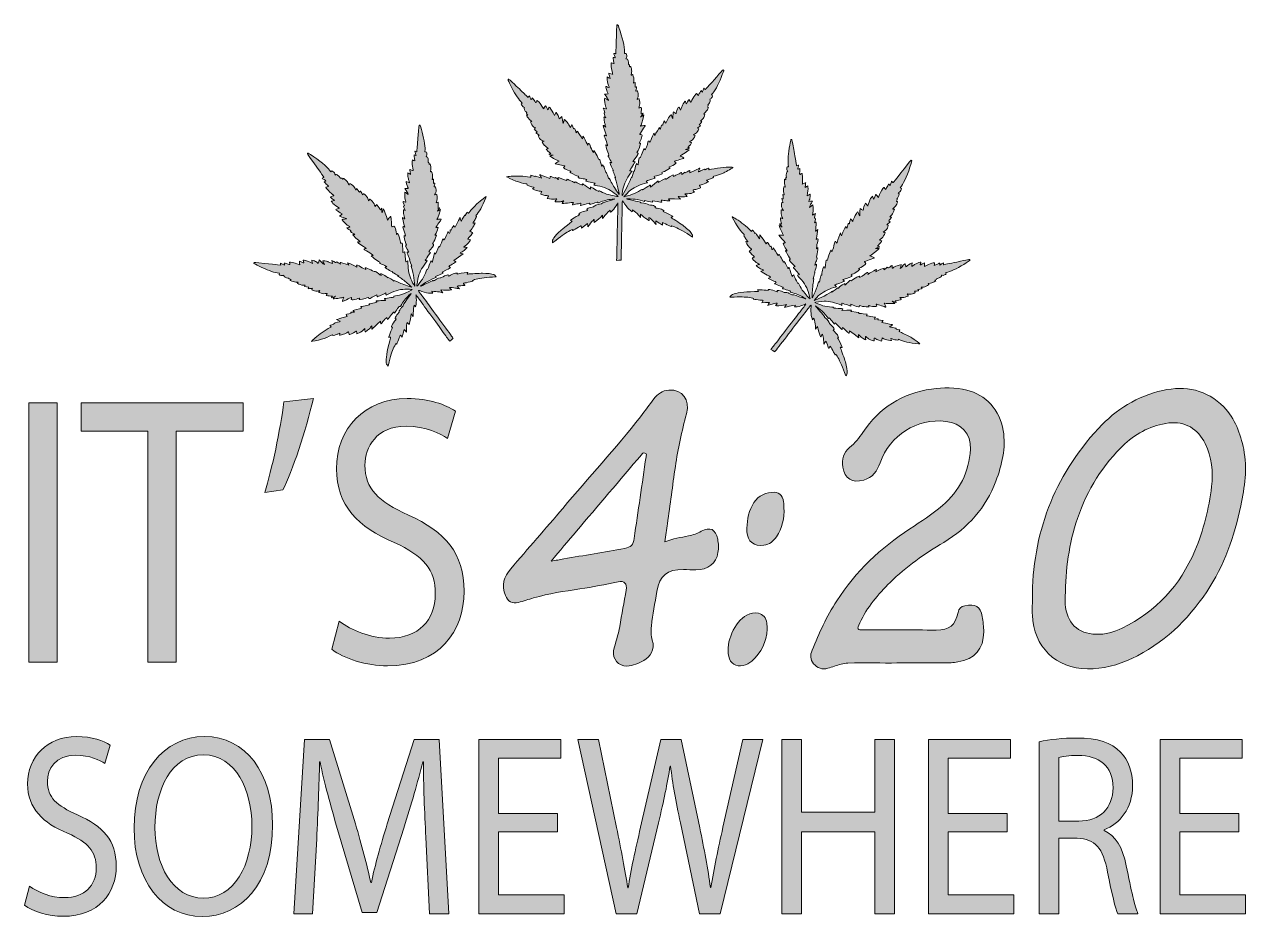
# Model space of a CAD drawing. Extents: x 520 to 1480, y -1350 to -650.
import ezdxf

# ---------------------------------------------------------------- set-up
doc = ezdxf.new("R2010")
doc.units = 0
doc.header["$MEASUREMENT"] = 0
doc.layers.add('katman 1', color=7, linetype='Continuous')

# ---------------------------------------------------------------- blocks, each defined once
blk = doc.blocks.new('block 3')
at = {"layer": 'katman 1', "true_color": 0x010101}
h = blk.add_hatch(color=18, dxfattribs=at)
h.dxf.hatch_style = 2
edge = h.paths.add_edge_path()
edge.add_spline(control_points=[(1064.06, -1054.02), (1062.45, -1046.09), (1058.14, -1043.94), (1051.15, -1047.77), (1048.01, -1049.49), (1044.71, -1050.7), (1041.23, -1051.38), (1035.02, -1052.61), (1028.75, -1053.56), (1022.53, -1056.01), (1023.26, -1051.11), (1024, -1046.47), (1024.64, -1041.83), (1026.7, -1026.9), (1028.63, -1011.95), (1030.81, -997.03), (1032.86, -983.02), (1035.94, -969.21), (1039.57, -955.51), (1042.52, -944.4), (1036.4, -936.4), (1025.7, -936.91), (1020.6, -937.16), (1016.9, -940.04), (1013.92, -943.91), (1010.37, -948.52), (1007, -953.26), (1003.42, -957.83), (984.03, -982.6), (962.71, -1005.75), (942.41, -1029.75), (928.93, -1045.71), (915.08, -1061.37), (901.48, -1077.24), (896.23, -1083.36), (894.02, -1090.27), (897.33, -1098.17), (899.3, -1102.86), (902.6, -1104.75), (907.54, -1103.59), (911.59, -1102.63), (915.53, -1101.21), (919.53, -1100.06), (931.43, -1096.63), (943.64, -1094.83), (955.85, -1093.02), (965.91, -1091.53), (975.85, -1089.48), (985.8, -1087.44), (990.78, -1086.42), (993.08, -1088.89), (992.21, -1093.89), (990.55, -1103.46), (988.73, -1113), (987.1, -1122.57), (986, -1129.03), (983.49, -1135.13), (982.36, -1141.57), (981.23, -1148.07), (986.17, -1153.79), (992.78, -1153.53), (997.58, -1153.35), (1002, -1151.61), (1006.1, -1149.21), (1011.16, -1146.24), (1014.94, -1140.61), (1012.71, -1133.22), (1011.63, -1129.64), (1011.66, -1125.88), (1011.96, -1122.14), (1012.69, -1112.98), (1014.93, -1104.06), (1016.31, -1095.01), (1018.24, -1082.45), (1024.54, -1077.68), (1037.29, -1077.73), (1040.47, -1077.74), (1043.64, -1078.17), (1046.82, -1078.13), (1056.6, -1078), (1062.85, -1073.08), (1064.3, -1064.33), (1064.87, -1060.91), (1064.76, -1057.45), (1064.06, -1054.02)], knot_values=[0, 0, 0, 0, 1, 1, 1, 2, 2, 2, 3, 3, 3, 4, 4, 4, 5, 5, 5, 6, 6, 6, 7, 7, 7, 8, 8, 8, 9, 9, 9, 10, 10, 10, 11, 11, 11, 12, 12, 12, 13, 13, 13, 14, 14, 14, 15, 15, 15, 16, 16, 16, 17, 17, 17, 18, 18, 18, 19, 19, 19, 20, 20, 20, 21, 21, 21, 22, 22, 22, 23, 23, 23, 24, 24, 24, 25, 25, 25, 26, 26, 26, 27, 27, 27, 28, 28, 28, 28], degree=3, periodic=1)
edge = h.paths.add_edge_path()
edge.add_spline(control_points=[(1007.8, -989.24), (1004.69, -1010.61), (1001.55, -1031.98), (998.45, -1053.35), (997.74, -1058.23), (995.83, -1060.39), (990.91, -1061.25), (975.01, -1064.03), (959.1, -1066.74), (943.19, -1069.48), (940.06, -1070.02), (936.94, -1070.58), (933.18, -1071.24), (940.14, -1063.03), (946.64, -1055.35), (953.15, -1047.67), (970.15, -1027.66), (987.15, -1007.64), (1004.16, -987.64), (1004.86, -986.82), (1005.26, -985.6), (1006.96, -986.35), (1008.69, -987.11), (1007.96, -988.16), (1007.8, -989.24)], knot_values=[0, 0, 0, 0, 1, 1, 1, 2, 2, 2, 3, 3, 3, 4, 4, 4, 5, 5, 5, 6, 6, 6, 7, 7, 7, 8, 8, 8, 8], degree=3, periodic=1)
h = blk.add_hatch(color=18, dxfattribs=at)
h.dxf.hatch_style = 2
edge = h.paths.add_edge_path()
edge.add_spline(control_points=[(1204.74, -1151.12), (1193.63, -1151.6), (1179.99, -1150.39), (1166.36, -1151.29), (1162.7, -1151.54), (1159.21, -1152.42), (1155.78, -1153.67), (1154.08, -1154.29), (1152.34, -1154.82), (1150.6, -1155.3), (1146.08, -1156.56), (1142.38, -1155.12), (1139.36, -1151.69), (1136.55, -1148.49), (1136.66, -1144.91), (1138.15, -1141.22), (1143.61, -1127.77), (1149.61, -1114.6), (1157.54, -1102.36), (1172.52, -1079.24), (1192.12, -1060.89), (1215.01, -1045.82), (1223.73, -1040.07), (1232.55, -1034.42), (1240.51, -1027.62), (1254.1, -1016.02), (1261.56, -1001.09), (1262.53, -983.31), (1263.19, -971.13), (1255.38, -962.85), (1243.24, -961.48), (1220.53, -958.92), (1199.12, -972.38), (1191.64, -993.98), (1189.38, -1000.52), (1185.68, -1005.56), (1178.71, -1007.56), (1169.72, -1010.16), (1163.88, -1006.61), (1162.31, -997.4), (1161.28, -991.33), (1162.85, -985.92), (1167.68, -981.94), (1171.81, -978.54), (1175.11, -974.5), (1178.06, -970.12), (1191.07, -950.83), (1209.02, -939.35), (1232.08, -936.08), (1241.33, -934.77), (1250.6, -934.96), (1259.73, -936.97), (1274.5, -940.21), (1285.67, -952.83), (1288.29, -968.56), (1290.6, -982.52), (1287.31, -995.65), (1282.49, -1008.49), (1274.65, -1029.35), (1260.63, -1045.05), (1241.61, -1056.47), (1226.54, -1065.51), (1212.04, -1075.36), (1199.58, -1087.86), (1190.13, -1097.34), (1181.28, -1107.35), (1175.69, -1119.72), (1173.29, -1125.03), (1173.43, -1125.08), (1179.06, -1125.1), (1197.89, -1125.15), (1216.71, -1125.23), (1235.54, -1125.28), (1246.2, -1125.3), (1250.58, -1121.82), (1252.81, -1111.46), (1253.45, -1108.5), (1255.32, -1106.75), (1258.07, -1106.22), (1266.57, -1104.61), (1270.46, -1106.9), (1271.77, -1114.61), (1272.45, -1118.64), (1273.03, -1122.67), (1273.01, -1126.79), (1272.92, -1140.07), (1265.87, -1148.26), (1252.78, -1150.32), (1249.17, -1150.88), (1245.54, -1151.08), (1241.92, -1151.1), (1230.36, -1151.16), (1218.81, -1151.12), (1204.74, -1151.12)], knot_values=[0, 0, 0, 0, 1, 1, 1, 2, 2, 2, 3, 3, 3, 4, 4, 4, 5, 5, 5, 6, 6, 6, 7, 7, 7, 8, 8, 8, 9, 9, 9, 10, 10, 10, 11, 11, 11, 12, 12, 12, 13, 13, 13, 14, 14, 14, 15, 15, 15, 16, 16, 16, 17, 17, 17, 18, 18, 18, 19, 19, 19, 20, 20, 20, 21, 21, 21, 22, 22, 22, 23, 23, 23, 24, 24, 24, 25, 25, 25, 26, 26, 26, 27, 27, 27, 28, 28, 28, 29, 29, 29, 30, 30, 30, 31, 31, 31, 31], degree=3, periodic=1)
h = blk.add_hatch(color=18, dxfattribs=at)
h.dxf.hatch_style = 2
edge = h.paths.add_edge_path()
edge.add_spline(control_points=[(1477.16, -983.42), (1474.65, -970.99), (1470.44, -959.41), (1461.48, -950.17), (1448.14, -936.4), (1431.59, -933.29), (1413.55, -937.23), (1393.53, -941.6), (1376.97, -952.03), (1363.05, -967.08), (1327.98, -1005.01), (1311.1, -1049.9), (1311.19, -1101.32), (1311.19, -1105.41), (1311.07, -1109.5), (1311.21, -1113.59), (1312.07, -1138.36), (1329.69, -1155.53), (1354.46, -1155.75), (1366.68, -1155.86), (1378.26, -1152.84), (1389.19, -1147.7), (1413.95, -1136.06), (1433.02, -1117.82), (1448.1, -1095.29), (1461.86, -1074.72), (1469.99, -1051.83), (1474.92, -1027.71), (1477.91, -1013.06), (1480.19, -998.42), (1477.16, -983.42)], knot_values=[0, 0, 0, 0, 1, 1, 1, 2, 2, 2, 3, 3, 3, 4, 4, 4, 5, 5, 5, 6, 6, 6, 7, 7, 7, 8, 8, 8, 9, 9, 9, 10, 10, 10, 10], degree=3, periodic=1)
edge = h.paths.add_edge_path()
edge.add_spline(control_points=[(1451.96, -1012.66), (1449.67, -1029.98), (1445.8, -1046.91), (1438.89, -1063.04), (1427.24, -1090.23), (1408.44, -1110.73), (1381.76, -1123.74), (1375.35, -1126.87), (1368.56, -1128.86), (1361.32, -1128.65), (1346.83, -1128.22), (1338.12, -1119.71), (1337.05, -1104.98), (1336.91, -1103), (1337.03, -1100.99), (1337.03, -1098.99), (1337.27, -1078.09), (1339.87, -1057.55), (1346.65, -1037.66), (1354.32, -1015.17), (1366.47, -995.45), (1383.84, -979.22), (1393.51, -970.19), (1405.14, -964.46), (1418.44, -962.76), (1430.71, -961.2), (1441.53, -967.27), (1446.95, -978.92), (1451.93, -989.62), (1453.51, -1000.97), (1451.96, -1012.66)], knot_values=[0, 0, 0, 0, 1, 1, 1, 2, 2, 2, 3, 3, 3, 4, 4, 4, 5, 5, 5, 6, 6, 6, 7, 7, 7, 8, 8, 8, 9, 9, 9, 10, 10, 10, 10], degree=3, periodic=1)
h = blk.add_hatch(color=18, dxfattribs=at)
h.dxf.hatch_style = 2
edge = h.paths.add_edge_path()
edge.add_spline(control_points=[(1116.13, -1029.3), (1116.34, -1037.3), (1115.13, -1045.27), (1110.14, -1052.23), (1107.75, -1055.58), (1104.64, -1058.03), (1100.42, -1058.64), (1092.69, -1059.76), (1087.47, -1055.85), (1087.06, -1048.11), (1086.68, -1040.89), (1087.93, -1033.81), (1091.29, -1027.29), (1094.45, -1021.17), (1099.69, -1017.95), (1106.46, -1017.2), (1111.98, -1016.59), (1115.09, -1019.11), (1115.77, -1024.64), (1115.94, -1026.07), (1116, -1027.53), (1116.13, -1029.3)], knot_values=[0, 0, 0, 0, 1, 1, 1, 2, 2, 2, 3, 3, 3, 4, 4, 4, 5, 5, 5, 6, 6, 6, 7, 7, 7, 7], degree=3, periodic=1)
h = blk.add_hatch(color=18, dxfattribs=at)
h.dxf.hatch_style = 2
edge = h.paths.add_edge_path()
edge.add_spline(control_points=[(1103, -1124.69), (1102.51, -1134.56), (1098.44, -1142.97), (1090.82, -1149.63), (1088.91, -1151.31), (1086.71, -1152.57), (1084.15, -1153.13), (1078.54, -1154.35), (1073.99, -1151.53), (1072.69, -1145.95), (1070.13, -1134.89), (1077.13, -1119.14), (1087.07, -1113.51), (1089.89, -1111.92), (1092.85, -1111.47), (1096, -1112.12), (1099.67, -1112.88), (1102, -1115.56), (1102.62, -1119.81), (1102.85, -1121.33), (1102.87, -1122.89), (1103, -1124.69)], knot_values=[0, 0, 0, 0, 1, 1, 1, 2, 2, 2, 3, 3, 3, 4, 4, 4, 5, 5, 5, 6, 6, 6, 7, 7, 7, 7], degree=3, periodic=1)
at = {"layer": 'katman 1', "lineweight": 0}
for points, knots in [([(1064.06, -1054.02), (1062.45, -1046.09), (1058.14, -1043.94), (1051.15, -1047.77), (1048.01, -1049.49), (1044.71, -1050.7), (1041.23, -1051.38), (1035.02, -1052.61), (1028.75, -1053.56), (1022.53, -1056.01), (1023.26, -1051.11), (1024, -1046.47), (1024.64, -1041.83), (1026.7, -1026.9), (1028.63, -1011.95), (1030.81, -997.03), (1032.86, -983.02), (1035.94, -969.21), (1039.57, -955.51), (1042.52, -944.4), (1036.4, -936.4), (1025.7, -936.91), (1020.6, -937.16), (1016.9, -940.04), (1013.92, -943.91), (1010.37, -948.52), (1007, -953.26), (1003.42, -957.83), (984.03, -982.6), (962.71, -1005.75), (942.41, -1029.75), (928.93, -1045.71), (915.08, -1061.37), (901.48, -1077.24), (896.23, -1083.36), (894.02, -1090.27), (897.33, -1098.17), (899.3, -1102.86), (902.6, -1104.75), (907.54, -1103.59), (911.59, -1102.63), (915.53, -1101.21), (919.53, -1100.06), (931.43, -1096.63), (943.64, -1094.83), (955.85, -1093.02), (965.91, -1091.53), (975.85, -1089.48), (985.8, -1087.44), (990.78, -1086.42), (993.08, -1088.89), (992.21, -1093.89), (990.55, -1103.46), (988.73, -1113), (987.1, -1122.57), (986, -1129.03), (983.49, -1135.13), (982.36, -1141.57), (981.23, -1148.07), (986.17, -1153.79), (992.78, -1153.53), (997.58, -1153.35), (1002, -1151.61), (1006.1, -1149.21), (1011.16, -1146.24), (1014.94, -1140.61), (1012.71, -1133.22), (1011.63, -1129.64), (1011.66, -1125.88), (1011.96, -1122.14), (1012.69, -1112.98), (1014.93, -1104.06), (1016.31, -1095.01), (1018.24, -1082.45), (1024.54, -1077.68), (1037.29, -1077.73), (1040.47, -1077.74), (1043.64, -1078.17), (1046.82, -1078.13), (1056.6, -1078), (1062.85, -1073.08), (1064.3, -1064.33), (1064.87, -1060.91), (1064.76, -1057.45), (1064.06, -1054.02)], [0, 0, 0, 0, 1, 1, 1, 2, 2, 2, 3, 3, 3, 4, 4, 4, 5, 5, 5, 6, 6, 6, 7, 7, 7, 8, 8, 8, 9, 9, 9, 10, 10, 10, 11, 11, 11, 12, 12, 12, 13, 13, 13, 14, 14, 14, 15, 15, 15, 16, 16, 16, 17, 17, 17, 18, 18, 18, 19, 19, 19, 20, 20, 20, 21, 21, 21, 22, 22, 22, 23, 23, 23, 24, 24, 24, 25, 25, 25, 26, 26, 26, 27, 27, 27, 28, 28, 28, 28]), ([(1204.74, -1151.12), (1193.63, -1151.6), (1179.99, -1150.39), (1166.36, -1151.29), (1162.7, -1151.54), (1159.21, -1152.42), (1155.78, -1153.67), (1154.08, -1154.29), (1152.34, -1154.82), (1150.6, -1155.3), (1146.08, -1156.56), (1142.38, -1155.12), (1139.36, -1151.69), (1136.55, -1148.49), (1136.66, -1144.91), (1138.15, -1141.22), (1143.61, -1127.77), (1149.61, -1114.6), (1157.54, -1102.36), (1172.52, -1079.24), (1192.12, -1060.89), (1215.01, -1045.82), (1223.73, -1040.07), (1232.55, -1034.42), (1240.51, -1027.62), (1254.1, -1016.02), (1261.56, -1001.09), (1262.53, -983.31), (1263.19, -971.13), (1255.38, -962.85), (1243.24, -961.48), (1220.53, -958.92), (1199.12, -972.38), (1191.64, -993.98), (1189.38, -1000.52), (1185.68, -1005.56), (1178.71, -1007.56), (1169.72, -1010.16), (1163.88, -1006.61), (1162.31, -997.4), (1161.28, -991.33), (1162.85, -985.92), (1167.68, -981.94), (1171.81, -978.54), (1175.11, -974.5), (1178.06, -970.12), (1191.07, -950.83), (1209.02, -939.35), (1232.08, -936.08), (1241.33, -934.77), (1250.6, -934.96), (1259.73, -936.97), (1274.5, -940.21), (1285.67, -952.83), (1288.29, -968.56), (1290.6, -982.52), (1287.31, -995.65), (1282.49, -1008.49), (1274.65, -1029.35), (1260.63, -1045.05), (1241.61, -1056.47), (1226.54, -1065.51), (1212.04, -1075.36), (1199.58, -1087.86), (1190.13, -1097.34), (1181.28, -1107.35), (1175.69, -1119.72), (1173.29, -1125.03), (1173.43, -1125.08), (1179.06, -1125.1), (1197.89, -1125.15), (1216.71, -1125.23), (1235.54, -1125.28), (1246.2, -1125.3), (1250.58, -1121.82), (1252.81, -1111.46), (1253.45, -1108.5), (1255.32, -1106.75), (1258.07, -1106.22), (1266.57, -1104.61), (1270.46, -1106.9), (1271.77, -1114.61), (1272.45, -1118.64), (1273.03, -1122.67), (1273.01, -1126.79), (1272.92, -1140.07), (1265.87, -1148.26), (1252.78, -1150.32), (1249.17, -1150.88), (1245.54, -1151.08), (1241.92, -1151.1), (1230.36, -1151.16), (1218.81, -1151.12), (1204.74, -1151.12)], [0, 0, 0, 0, 1, 1, 1, 2, 2, 2, 3, 3, 3, 4, 4, 4, 5, 5, 5, 6, 6, 6, 7, 7, 7, 8, 8, 8, 9, 9, 9, 10, 10, 10, 11, 11, 11, 12, 12, 12, 13, 13, 13, 14, 14, 14, 15, 15, 15, 16, 16, 16, 17, 17, 17, 18, 18, 18, 19, 19, 19, 20, 20, 20, 21, 21, 21, 22, 22, 22, 23, 23, 23, 24, 24, 24, 25, 25, 25, 26, 26, 26, 27, 27, 27, 28, 28, 28, 29, 29, 29, 30, 30, 30, 31, 31, 31, 31]), ([(1477.16, -983.42), (1474.65, -970.99), (1470.44, -959.41), (1461.48, -950.17), (1448.14, -936.4), (1431.59, -933.29), (1413.55, -937.23), (1393.53, -941.6), (1376.97, -952.03), (1363.05, -967.08), (1327.98, -1005.01), (1311.1, -1049.9), (1311.19, -1101.32), (1311.19, -1105.41), (1311.07, -1109.5), (1311.21, -1113.59), (1312.07, -1138.36), (1329.69, -1155.53), (1354.46, -1155.75), (1366.68, -1155.86), (1378.26, -1152.84), (1389.19, -1147.7), (1413.95, -1136.06), (1433.02, -1117.82), (1448.1, -1095.29), (1461.86, -1074.72), (1469.99, -1051.83), (1474.92, -1027.71), (1477.91, -1013.06), (1480.19, -998.42), (1477.16, -983.42)], [0, 0, 0, 0, 1, 1, 1, 2, 2, 2, 3, 3, 3, 4, 4, 4, 5, 5, 5, 6, 6, 6, 7, 7, 7, 8, 8, 8, 9, 9, 9, 10, 10, 10, 10]), ([(1451.96, -1012.66), (1449.67, -1029.98), (1445.8, -1046.91), (1438.89, -1063.04), (1427.24, -1090.23), (1408.44, -1110.73), (1381.76, -1123.74), (1375.35, -1126.87), (1368.56, -1128.86), (1361.32, -1128.65), (1346.83, -1128.22), (1338.12, -1119.71), (1337.05, -1104.98), (1336.91, -1103), (1337.03, -1100.99), (1337.03, -1098.99), (1337.27, -1078.09), (1339.87, -1057.55), (1346.65, -1037.66), (1354.32, -1015.17), (1366.47, -995.45), (1383.84, -979.22), (1393.51, -970.19), (1405.14, -964.46), (1418.44, -962.76), (1430.71, -961.2), (1441.53, -967.27), (1446.95, -978.92), (1451.93, -989.62), (1453.51, -1000.97), (1451.96, -1012.66)], [0, 0, 0, 0, 1, 1, 1, 2, 2, 2, 3, 3, 3, 4, 4, 4, 5, 5, 5, 6, 6, 6, 7, 7, 7, 8, 8, 8, 9, 9, 9, 10, 10, 10, 10]), ([(1007.8, -989.24), (1004.69, -1010.61), (1001.55, -1031.98), (998.45, -1053.35), (997.74, -1058.23), (995.83, -1060.39), (990.91, -1061.25), (975.01, -1064.03), (959.1, -1066.74), (943.19, -1069.48), (940.06, -1070.02), (936.94, -1070.58), (933.18, -1071.24), (940.14, -1063.03), (946.64, -1055.35), (953.15, -1047.67), (970.15, -1027.66), (987.15, -1007.64), (1004.16, -987.64), (1004.86, -986.82), (1005.26, -985.6), (1006.96, -986.35), (1008.69, -987.11), (1007.96, -988.16), (1007.8, -989.24)], [0, 0, 0, 0, 1, 1, 1, 2, 2, 2, 3, 3, 3, 4, 4, 4, 5, 5, 5, 6, 6, 6, 7, 7, 7, 8, 8, 8, 8]), ([(1116.13, -1029.3), (1116.34, -1037.3), (1115.13, -1045.27), (1110.14, -1052.23), (1107.75, -1055.58), (1104.64, -1058.03), (1100.42, -1058.64), (1092.69, -1059.76), (1087.47, -1055.85), (1087.06, -1048.11), (1086.68, -1040.89), (1087.93, -1033.81), (1091.29, -1027.29), (1094.45, -1021.17), (1099.69, -1017.95), (1106.46, -1017.2), (1111.98, -1016.59), (1115.09, -1019.11), (1115.77, -1024.64), (1115.94, -1026.07), (1116, -1027.53), (1116.13, -1029.3)], [0, 0, 0, 0, 1, 1, 1, 2, 2, 2, 3, 3, 3, 4, 4, 4, 5, 5, 5, 6, 6, 6, 7, 7, 7, 7]), ([(1103, -1124.69), (1102.51, -1134.56), (1098.44, -1142.97), (1090.82, -1149.63), (1088.91, -1151.31), (1086.71, -1152.57), (1084.15, -1153.13), (1078.54, -1154.35), (1073.99, -1151.53), (1072.69, -1145.95), (1070.13, -1134.89), (1077.13, -1119.14), (1087.07, -1113.51), (1089.89, -1111.92), (1092.85, -1111.47), (1096, -1112.12), (1099.67, -1112.88), (1102, -1115.56), (1102.62, -1119.81), (1102.85, -1121.33), (1102.87, -1122.89), (1103, -1124.69)], [0, 0, 0, 0, 1, 1, 1, 2, 2, 2, 3, 3, 3, 4, 4, 4, 5, 5, 5, 6, 6, 6, 7, 7, 7, 7])]:
    blk.add_open_spline(points, degree=3, knots=knots, dxfattribs=at)
blk = doc.blocks.new('block 4')
at = {"layer": 'katman 1', "true_color": 0xffffff}
h = blk.add_hatch(color=7, dxfattribs=at)
h.dxf.hatch_style = 2
h.paths.add_polyline_path([(545.18, -946.86), (545.18, -1150.39), (523.03, -1150.39), (523.03, -946.86)])
h = blk.add_hatch(color=7, dxfattribs=at)
h.dxf.hatch_style = 2
h.paths.add_polyline_path([(616.46, -969.2), (564.27, -969.2), (564.27, -946.86), (691.31, -946.86), (691.31, -969.2), (638.87, -969.2), (638.87, -1150.39), (616.46, -1150.39)])
h = blk.add_hatch(color=7, dxfattribs=at)
h.dxf.hatch_style = 2
edge = h.paths.add_edge_path()
edge.add_spline(control_points=[(746.55, -943.54), (740.69, -968.9), (729.75, -1001.21), (722.62, -1015.1), (722.62, -1015.1), (708.36, -1017.22), (708.36, -1017.22), (713.96, -999.4), (720.58, -968), (723.38, -946.25), (723.38, -946.25), (746.55, -943.54), (746.55, -943.54)], knot_values=[0, 0, 0, 0, 1, 1, 1, 2, 2, 2, 3, 3, 3, 4, 4, 4, 4], degree=3, periodic=1)
h = blk.add_hatch(color=7, dxfattribs=at)
h.dxf.hatch_style = 2
edge = h.paths.add_edge_path()
edge.add_spline(control_points=[(766.66, -1118.38), (776.59, -1125.63), (791.1, -1131.67), (806.37, -1131.67), (829.03, -1131.67), (842.27, -1117.47), (842.27, -1096.94), (842.27, -1077.92), (833.1, -1067.04), (809.94, -1056.47), (781.93, -1044.7), (764.62, -1027.49), (764.62, -998.8), (764.62, -967.09), (786.77, -943.54), (820.12, -943.54), (837.68, -943.54), (850.41, -948.37), (858.05, -953.5), (858.05, -953.5), (851.94, -974.94), (851.94, -974.94), (846.34, -971.32), (834.88, -965.28), (819.35, -965.28), (795.93, -965.28), (787.02, -981.89), (787.02, -995.78), (787.02, -1014.8), (797.46, -1024.16), (821.14, -1035.03), (850.16, -1048.32), (864.92, -1064.93), (864.92, -1094.83), (864.92, -1126.23), (845.32, -1153.41), (804.84, -1153.41), (788.3, -1153.41), (770.22, -1147.67), (761.06, -1140.42), (761.06, -1140.42), (766.66, -1118.38), (766.66, -1118.38)], knot_values=[0, 0, 0, 0, 1, 1, 1, 2, 2, 2, 3, 3, 3, 4, 4, 4, 5, 5, 5, 6, 6, 6, 7, 7, 7, 8, 8, 8, 9, 9, 9, 10, 10, 10, 11, 11, 11, 12, 12, 12, 13, 13, 13, 14, 14, 14, 14], degree=3, periodic=1)
at = {"layer": 'katman 1', "lineweight": 0}
for points in [[(545.18, -946.86), (545.18, -1150.39), (523.03, -1150.39), (523.03, -946.86), (545.18, -946.86)], [(616.46, -969.2), (564.27, -969.2), (564.27, -946.86), (691.31, -946.86), (691.31, -969.2), (638.87, -969.2), (638.87, -1150.39), (616.46, -1150.39), (616.46, -969.2)]]:
    blk.add_lwpolyline(points, dxfattribs=at)
for points, knots in [([(746.55, -943.54), (740.69, -968.9), (729.75, -1001.21), (722.62, -1015.1), (722.62, -1015.1), (708.36, -1017.22), (708.36, -1017.22), (713.96, -999.4), (720.58, -968), (723.38, -946.25), (723.38, -946.25), (746.55, -943.54), (746.55, -943.54)], [0, 0, 0, 0, 1, 1, 1, 2, 2, 2, 3, 3, 3, 4, 4, 4, 4]), ([(766.66, -1118.38), (776.59, -1125.63), (791.1, -1131.67), (806.37, -1131.67), (829.03, -1131.67), (842.27, -1117.47), (842.27, -1096.94), (842.27, -1077.92), (833.1, -1067.04), (809.94, -1056.47), (781.93, -1044.7), (764.62, -1027.49), (764.62, -998.8), (764.62, -967.09), (786.77, -943.54), (820.12, -943.54), (837.68, -943.54), (850.41, -948.37), (858.05, -953.5), (858.05, -953.5), (851.94, -974.94), (851.94, -974.94), (846.34, -971.32), (834.88, -965.28), (819.35, -965.28), (795.93, -965.28), (787.02, -981.89), (787.02, -995.78), (787.02, -1014.8), (797.46, -1024.16), (821.14, -1035.03), (850.16, -1048.32), (864.92, -1064.93), (864.92, -1094.83), (864.92, -1126.23), (845.32, -1153.41), (804.84, -1153.41), (788.3, -1153.41), (770.22, -1147.67), (761.06, -1140.42), (761.06, -1140.42), (766.66, -1118.38), (766.66, -1118.38)], [0, 0, 0, 0, 1, 1, 1, 2, 2, 2, 3, 3, 3, 4, 4, 4, 5, 5, 5, 6, 6, 6, 7, 7, 7, 8, 8, 8, 9, 9, 9, 10, 10, 10, 11, 11, 11, 12, 12, 12, 13, 13, 13, 14, 14, 14, 14])]:
    blk.add_open_spline(points, degree=3, knots=knots, dxfattribs=at)
blk = doc.blocks.new('block 5')
at = {"layer": 'katman 1', "true_color": 0xffffff}
h = blk.add_hatch(color=7, dxfattribs=at)
h.dxf.hatch_style = 2
edge = h.paths.add_edge_path()
edge.add_spline(control_points=[(523.5, -1326.43), (530.39, -1331.31), (540.46, -1335.37), (551.07, -1335.37), (566.79, -1335.37), (575.98, -1325.83), (575.98, -1312.02), (575.98, -1299.23), (569.62, -1291.92), (553.54, -1284.82), (534.1, -1276.9), (522.09, -1265.32), (522.09, -1246.04), (522.09, -1224.72), (537.46, -1208.88), (560.61, -1208.88), (572.8, -1208.88), (581.63, -1212.13), (586.93, -1215.58), (586.93, -1215.58), (582.69, -1230), (582.69, -1230), (578.8, -1227.56), (570.85, -1223.5), (560.08, -1223.5), (543.82, -1223.5), (537.64, -1234.67), (537.64, -1244.01), (537.64, -1256.8), (544.88, -1263.09), (561.31, -1270.4), (581.45, -1279.33), (591.7, -1290.5), (591.7, -1310.6), (591.7, -1331.71), (578.1, -1349.99), (550.01, -1349.99), (538.52, -1349.99), (525.98, -1346.13), (519.62, -1341.26), (519.62, -1341.26), (523.5, -1326.43), (523.5, -1326.43)], knot_values=[0, 0, 0, 0, 1, 1, 1, 2, 2, 2, 3, 3, 3, 4, 4, 4, 5, 5, 5, 6, 6, 6, 7, 7, 7, 8, 8, 8, 9, 9, 9, 10, 10, 10, 11, 11, 11, 12, 12, 12, 13, 13, 13, 14, 14, 14, 14], degree=3, periodic=1)
h = blk.add_hatch(color=7, dxfattribs=at)
h.dxf.hatch_style = 2
edge = h.paths.add_edge_path()
edge.add_spline(control_points=[(714.49, -1278.12), (714.49, -1325.22), (689.58, -1350.19), (659.19, -1350.19), (627.74, -1350.19), (605.66, -1322.17), (605.66, -1280.75), (605.66, -1237.31), (629.15, -1208.88), (660.96, -1208.88), (693.46, -1208.88), (714.49, -1237.51), (714.49, -1278.12)], knot_values=[0, 0, 0, 0, 1, 1, 1, 2, 2, 2, 3, 3, 3, 4, 4, 4, 4], degree=3, periodic=1)
edge = h.paths.add_edge_path()
edge.add_spline(control_points=[(622.09, -1280.35), (622.09, -1309.58), (635.87, -1335.77), (660.07, -1335.77), (684.45, -1335.77), (698.23, -1309.99), (698.23, -1278.93), (698.23, -1251.72), (685.87, -1223.3), (660.25, -1223.3), (634.81, -1223.3), (622.09, -1250.3), (622.09, -1280.35)], knot_values=[0, 0, 0, 0, 1, 1, 1, 2, 2, 2, 3, 3, 3, 4, 4, 4, 4], degree=3, periodic=1)
h = blk.add_hatch(color=7, dxfattribs=at)
h.dxf.hatch_style = 2
edge = h.paths.add_edge_path()
edge.add_spline(control_points=[(1316.58, -1212.94), (1324.36, -1211.12), (1335.49, -1210.1), (1346.09, -1210.1), (1362.52, -1210.1), (1373.12, -1213.55), (1380.54, -1221.27), (1386.54, -1227.36), (1389.9, -1236.7), (1389.9, -1247.26), (1389.9, -1265.32), (1380.01, -1277.3), (1367.46, -1282.18), (1367.46, -1282.18), (1367.46, -1282.78), (1367.46, -1282.78), (1376.65, -1286.44), (1382.13, -1296.18), (1384.95, -1310.4), (1388.84, -1329.48), (1391.67, -1342.68), (1394.14, -1347.96), (1394.14, -1347.96), (1378.24, -1347.96), (1378.24, -1347.96), (1376.3, -1344.1), (1373.65, -1332.32), (1370.29, -1315.27), (1366.76, -1296.39), (1360.4, -1289.28), (1346.44, -1288.67), (1346.44, -1288.67), (1331.95, -1288.67), (1331.95, -1288.67), (1331.95, -1288.67), (1331.95, -1347.96), (1331.95, -1347.96), (1331.95, -1347.96), (1316.58, -1347.96), (1316.58, -1347.96), (1316.58, -1347.96), (1316.58, -1212.94), (1316.58, -1212.94)], knot_values=[0, 0, 0, 0, 1, 1, 1, 2, 2, 2, 3, 3, 3, 4, 4, 4, 5, 5, 5, 6, 6, 6, 7, 7, 7, 8, 8, 8, 9, 9, 9, 10, 10, 10, 11, 11, 11, 12, 12, 12, 13, 13, 13, 14, 14, 14, 14], degree=3, periodic=1)
edge = h.paths.add_edge_path()
edge.add_spline(control_points=[(1331.95, -1275.27), (1331.95, -1275.27), (1347.68, -1275.27), (1347.68, -1275.27), (1364.11, -1275.27), (1374.53, -1264.92), (1374.53, -1249.29), (1374.53, -1231.62), (1363.4, -1223.91), (1347.15, -1223.7), (1339.73, -1223.7), (1334.43, -1224.52), (1331.95, -1225.33), (1331.95, -1225.33), (1331.95, -1275.27), (1331.95, -1275.27)], knot_values=[0, 0, 0, 0, 1, 1, 1, 2, 2, 2, 3, 3, 3, 4, 4, 4, 5, 5, 5, 5], degree=3, periodic=1)
h = blk.add_hatch(color=7, dxfattribs=at)
h.dxf.hatch_style = 2
edge = h.paths.add_edge_path()
edge.add_spline(control_points=[(834.8, -1287.86), (833.92, -1268.78), (832.86, -1245.83), (833.03, -1228.78), (833.03, -1228.78), (832.5, -1228.78), (832.5, -1228.78), (828.44, -1244.82), (823.49, -1261.87), (817.49, -1280.75), (817.49, -1280.75), (796.46, -1347.14), (796.46, -1347.14), (796.46, -1347.14), (784.8, -1347.14), (784.8, -1347.14), (784.8, -1347.14), (765.55, -1281.97), (765.55, -1281.97), (759.89, -1262.69), (755.12, -1245.02), (751.77, -1228.78), (751.77, -1228.78), (751.41, -1228.78), (751.41, -1228.78), (751.06, -1245.83), (750.18, -1268.78), (749.12, -1289.28), (749.12, -1289.28), (745.94, -1347.96), (745.94, -1347.96), (745.94, -1347.96), (731.27, -1347.96), (731.27, -1347.96), (731.27, -1347.96), (739.57, -1211.12), (739.57, -1211.12), (739.57, -1211.12), (759.19, -1211.12), (759.19, -1211.12), (759.19, -1211.12), (779.5, -1277.3), (779.5, -1277.3), (784.45, -1294.15), (788.51, -1309.18), (791.52, -1323.39), (791.52, -1323.39), (792.05, -1323.39), (792.05, -1323.39), (795.05, -1309.58), (799.29, -1294.56), (804.59, -1277.3), (804.59, -1277.3), (825.79, -1211.12), (825.79, -1211.12), (825.79, -1211.12), (845.4, -1211.12), (845.4, -1211.12), (845.4, -1211.12), (852.82, -1347.96), (852.82, -1347.96), (852.82, -1347.96), (837.81, -1347.96), (837.81, -1347.96), (837.81, -1347.96), (834.8, -1287.86), (834.8, -1287.86)], knot_values=[0, 0, 0, 0, 1, 1, 1, 2, 2, 2, 3, 3, 3, 4, 4, 4, 5, 5, 5, 6, 6, 6, 7, 7, 7, 8, 8, 8, 9, 9, 9, 10, 10, 10, 11, 11, 11, 12, 12, 12, 13, 13, 13, 14, 14, 14, 15, 15, 15, 16, 16, 16, 17, 17, 17, 18, 18, 18, 19, 19, 19, 20, 20, 20, 21, 21, 21, 22, 22, 22, 22], degree=3, periodic=1)
h = blk.add_hatch(color=7, dxfattribs=at)
h.dxf.hatch_style = 2
h.paths.add_polyline_path([(938.15, -1283.8), (891.87, -1283.8), (891.87, -1333.13), (943.45, -1333.13), (943.45, -1347.96), (876.49, -1347.96), (876.49, -1211.12), (940.8, -1211.12), (940.8, -1225.94), (891.87, -1225.94), (891.87, -1269.18), (938.15, -1269.18)])
h = blk.add_hatch(color=7, dxfattribs=at)
h.dxf.hatch_style = 2
edge = h.paths.add_edge_path()
edge.add_spline(control_points=[(984.44, -1347.96), (984.44, -1347.96), (954.23, -1211.12), (954.23, -1211.12), (954.23, -1211.12), (970.48, -1211.12), (970.48, -1211.12), (970.48, -1211.12), (984.62, -1280.35), (984.62, -1280.35), (988.15, -1297.4), (991.33, -1314.46), (993.45, -1327.65), (993.45, -1327.65), (993.8, -1327.65), (993.8, -1327.65), (995.75, -1314.05), (999.46, -1297.81), (1003.52, -1280.15), (1003.52, -1280.15), (1019.42, -1211.12), (1019.42, -1211.12), (1019.42, -1211.12), (1035.5, -1211.12), (1035.5, -1211.12), (1035.5, -1211.12), (1049.98, -1280.55), (1049.98, -1280.55), (1053.34, -1296.79), (1056.52, -1313.04), (1058.29, -1327.45), (1058.29, -1327.45), (1058.64, -1327.45), (1058.64, -1327.45), (1061.11, -1312.43), (1064.47, -1297.2), (1068.18, -1280.15), (1068.18, -1280.15), (1083.91, -1211.12), (1083.91, -1211.12), (1083.91, -1211.12), (1099.63, -1211.12), (1099.63, -1211.12), (1099.63, -1211.12), (1065.88, -1347.96), (1065.88, -1347.96), (1065.88, -1347.96), (1049.81, -1347.96), (1049.81, -1347.96), (1049.81, -1347.96), (1034.79, -1276.69), (1034.79, -1276.69), (1031.08, -1259.23), (1028.61, -1245.83), (1027.02, -1232.03), (1027.02, -1232.03), (1026.66, -1232.03), (1026.66, -1232.03), (1024.54, -1245.63), (1021.89, -1259.03), (1017.48, -1276.69), (1017.48, -1276.69), (1000.52, -1347.96), (1000.52, -1347.96), (1000.52, -1347.96), (984.44, -1347.96), (984.44, -1347.96)], knot_values=[0, 0, 0, 0, 1, 1, 1, 2, 2, 2, 3, 3, 3, 4, 4, 4, 5, 5, 5, 6, 6, 6, 7, 7, 7, 8, 8, 8, 9, 9, 9, 10, 10, 10, 11, 11, 11, 12, 12, 12, 13, 13, 13, 14, 14, 14, 15, 15, 15, 16, 16, 16, 17, 17, 17, 18, 18, 18, 19, 19, 19, 20, 20, 20, 21, 21, 21, 22, 22, 22, 22], degree=3, periodic=1)
h = blk.add_hatch(color=7, dxfattribs=at)
h.dxf.hatch_style = 2
h.paths.add_polyline_path([(1129.84, -1211.12), (1129.84, -1268.37), (1187.44, -1268.37), (1187.44, -1211.12), (1202.98, -1211.12), (1202.98, -1347.96), (1187.44, -1347.96), (1187.44, -1283.8), (1129.84, -1283.8), (1129.84, -1347.96), (1114.47, -1347.96), (1114.47, -1211.12)])
h = blk.add_hatch(color=7, dxfattribs=at)
h.dxf.hatch_style = 2
h.paths.add_polyline_path([(1291.32, -1283.8), (1245.03, -1283.8), (1245.03, -1333.13), (1296.62, -1333.13), (1296.62, -1347.96), (1229.66, -1347.96), (1229.66, -1211.12), (1293.97, -1211.12), (1293.97, -1225.94), (1245.03, -1225.94), (1245.03, -1269.18), (1291.32, -1269.18)])
h = blk.add_hatch(color=7, dxfattribs=at)
h.dxf.hatch_style = 2
h.paths.add_polyline_path([(1473.29, -1283.8), (1427, -1283.8), (1427, -1333.13), (1478.59, -1333.13), (1478.59, -1347.96), (1411.63, -1347.96), (1411.63, -1211.12), (1475.94, -1211.12), (1475.94, -1225.94), (1427, -1225.94), (1427, -1269.18), (1473.29, -1269.18)])
at = {"layer": 'katman 1', "lineweight": 0}
for points in [[(938.15, -1283.8), (891.87, -1283.8), (891.87, -1333.13), (943.45, -1333.13), (943.45, -1347.96), (876.49, -1347.96), (876.49, -1211.12), (940.8, -1211.12), (940.8, -1225.94), (891.87, -1225.94), (891.87, -1269.18), (938.15, -1269.18), (938.15, -1283.8)], [(1129.84, -1211.12), (1129.84, -1268.37), (1187.44, -1268.37), (1187.44, -1211.12), (1202.98, -1211.12), (1202.98, -1347.96), (1187.44, -1347.96), (1187.44, -1283.8), (1129.84, -1283.8), (1129.84, -1347.96), (1114.47, -1347.96), (1114.47, -1211.12), (1129.84, -1211.12)], [(1291.32, -1283.8), (1245.03, -1283.8), (1245.03, -1333.13), (1296.62, -1333.13), (1296.62, -1347.96), (1229.66, -1347.96), (1229.66, -1211.12), (1293.97, -1211.12), (1293.97, -1225.94), (1245.03, -1225.94), (1245.03, -1269.18), (1291.32, -1269.18), (1291.32, -1283.8)], [(1473.29, -1283.8), (1427, -1283.8), (1427, -1333.13), (1478.59, -1333.13), (1478.59, -1347.96), (1411.63, -1347.96), (1411.63, -1211.12), (1475.94, -1211.12), (1475.94, -1225.94), (1427, -1225.94), (1427, -1269.18), (1473.29, -1269.18), (1473.29, -1283.8)]]:
    blk.add_lwpolyline(points, dxfattribs=at)
for points, knots in [([(523.5, -1326.43), (530.39, -1331.31), (540.46, -1335.37), (551.07, -1335.37), (566.79, -1335.37), (575.98, -1325.83), (575.98, -1312.02), (575.98, -1299.23), (569.62, -1291.92), (553.54, -1284.82), (534.1, -1276.9), (522.09, -1265.32), (522.09, -1246.04), (522.09, -1224.72), (537.46, -1208.88), (560.61, -1208.88), (572.8, -1208.88), (581.63, -1212.13), (586.93, -1215.58), (586.93, -1215.58), (582.69, -1230), (582.69, -1230), (578.8, -1227.56), (570.85, -1223.5), (560.08, -1223.5), (543.82, -1223.5), (537.64, -1234.67), (537.64, -1244.01), (537.64, -1256.8), (544.88, -1263.09), (561.31, -1270.4), (581.45, -1279.33), (591.7, -1290.5), (591.7, -1310.6), (591.7, -1331.71), (578.1, -1349.99), (550.01, -1349.99), (538.52, -1349.99), (525.98, -1346.13), (519.62, -1341.26), (519.62, -1341.26), (523.5, -1326.43), (523.5, -1326.43)], [0, 0, 0, 0, 1, 1, 1, 2, 2, 2, 3, 3, 3, 4, 4, 4, 5, 5, 5, 6, 6, 6, 7, 7, 7, 8, 8, 8, 9, 9, 9, 10, 10, 10, 11, 11, 11, 12, 12, 12, 13, 13, 13, 14, 14, 14, 14]), ([(714.49, -1278.12), (714.49, -1325.22), (689.58, -1350.19), (659.19, -1350.19), (627.74, -1350.19), (605.66, -1322.17), (605.66, -1280.75), (605.66, -1237.31), (629.15, -1208.88), (660.96, -1208.88), (693.46, -1208.88), (714.49, -1237.51), (714.49, -1278.12)], [0, 0, 0, 0, 1, 1, 1, 2, 2, 2, 3, 3, 3, 4, 4, 4, 4]), ([(1316.58, -1212.94), (1324.36, -1211.12), (1335.49, -1210.1), (1346.09, -1210.1), (1362.52, -1210.1), (1373.12, -1213.55), (1380.54, -1221.27), (1386.54, -1227.36), (1389.9, -1236.7), (1389.9, -1247.26), (1389.9, -1265.32), (1380.01, -1277.3), (1367.46, -1282.18), (1367.46, -1282.18), (1367.46, -1282.78), (1367.46, -1282.78), (1376.65, -1286.44), (1382.13, -1296.18), (1384.95, -1310.4), (1388.84, -1329.48), (1391.67, -1342.68), (1394.14, -1347.96), (1394.14, -1347.96), (1378.24, -1347.96), (1378.24, -1347.96), (1376.3, -1344.1), (1373.65, -1332.32), (1370.29, -1315.27), (1366.76, -1296.39), (1360.4, -1289.28), (1346.44, -1288.67), (1346.44, -1288.67), (1331.95, -1288.67), (1331.95, -1288.67), (1331.95, -1288.67), (1331.95, -1347.96), (1331.95, -1347.96), (1331.95, -1347.96), (1316.58, -1347.96), (1316.58, -1347.96), (1316.58, -1347.96), (1316.58, -1212.94), (1316.58, -1212.94)], [0, 0, 0, 0, 1, 1, 1, 2, 2, 2, 3, 3, 3, 4, 4, 4, 5, 5, 5, 6, 6, 6, 7, 7, 7, 8, 8, 8, 9, 9, 9, 10, 10, 10, 11, 11, 11, 12, 12, 12, 13, 13, 13, 14, 14, 14, 14]), ([(834.8, -1287.86), (833.92, -1268.78), (832.86, -1245.83), (833.03, -1228.78), (833.03, -1228.78), (832.5, -1228.78), (832.5, -1228.78), (828.44, -1244.82), (823.49, -1261.87), (817.49, -1280.75), (817.49, -1280.75), (796.46, -1347.14), (796.46, -1347.14), (796.46, -1347.14), (784.8, -1347.14), (784.8, -1347.14), (784.8, -1347.14), (765.55, -1281.97), (765.55, -1281.97), (759.89, -1262.69), (755.12, -1245.02), (751.77, -1228.78), (751.77, -1228.78), (751.41, -1228.78), (751.41, -1228.78), (751.06, -1245.83), (750.18, -1268.78), (749.12, -1289.28), (749.12, -1289.28), (745.94, -1347.96), (745.94, -1347.96), (745.94, -1347.96), (731.27, -1347.96), (731.27, -1347.96), (731.27, -1347.96), (739.57, -1211.12), (739.57, -1211.12), (739.57, -1211.12), (759.19, -1211.12), (759.19, -1211.12), (759.19, -1211.12), (779.5, -1277.3), (779.5, -1277.3), (784.45, -1294.15), (788.51, -1309.18), (791.52, -1323.39), (791.52, -1323.39), (792.05, -1323.39), (792.05, -1323.39), (795.05, -1309.58), (799.29, -1294.56), (804.59, -1277.3), (804.59, -1277.3), (825.79, -1211.12), (825.79, -1211.12), (825.79, -1211.12), (845.4, -1211.12), (845.4, -1211.12), (845.4, -1211.12), (852.82, -1347.96), (852.82, -1347.96), (852.82, -1347.96), (837.81, -1347.96), (837.81, -1347.96), (837.81, -1347.96), (834.8, -1287.86), (834.8, -1287.86)], [0, 0, 0, 0, 1, 1, 1, 2, 2, 2, 3, 3, 3, 4, 4, 4, 5, 5, 5, 6, 6, 6, 7, 7, 7, 8, 8, 8, 9, 9, 9, 10, 10, 10, 11, 11, 11, 12, 12, 12, 13, 13, 13, 14, 14, 14, 15, 15, 15, 16, 16, 16, 17, 17, 17, 18, 18, 18, 19, 19, 19, 20, 20, 20, 21, 21, 21, 22, 22, 22, 22]), ([(984.44, -1347.96), (984.44, -1347.96), (954.23, -1211.12), (954.23, -1211.12), (954.23, -1211.12), (970.48, -1211.12), (970.48, -1211.12), (970.48, -1211.12), (984.62, -1280.35), (984.62, -1280.35), (988.15, -1297.4), (991.33, -1314.46), (993.45, -1327.65), (993.45, -1327.65), (993.8, -1327.65), (993.8, -1327.65), (995.75, -1314.05), (999.46, -1297.81), (1003.52, -1280.15), (1003.52, -1280.15), (1019.42, -1211.12), (1019.42, -1211.12), (1019.42, -1211.12), (1035.5, -1211.12), (1035.5, -1211.12), (1035.5, -1211.12), (1049.98, -1280.55), (1049.98, -1280.55), (1053.34, -1296.79), (1056.52, -1313.04), (1058.29, -1327.45), (1058.29, -1327.45), (1058.64, -1327.45), (1058.64, -1327.45), (1061.11, -1312.43), (1064.47, -1297.2), (1068.18, -1280.15), (1068.18, -1280.15), (1083.91, -1211.12), (1083.91, -1211.12), (1083.91, -1211.12), (1099.63, -1211.12), (1099.63, -1211.12), (1099.63, -1211.12), (1065.88, -1347.96), (1065.88, -1347.96), (1065.88, -1347.96), (1049.81, -1347.96), (1049.81, -1347.96), (1049.81, -1347.96), (1034.79, -1276.69), (1034.79, -1276.69), (1031.08, -1259.23), (1028.61, -1245.83), (1027.02, -1232.03), (1027.02, -1232.03), (1026.66, -1232.03), (1026.66, -1232.03), (1024.54, -1245.63), (1021.89, -1259.03), (1017.48, -1276.69), (1017.48, -1276.69), (1000.52, -1347.96), (1000.52, -1347.96), (1000.52, -1347.96), (984.44, -1347.96), (984.44, -1347.96)], [0, 0, 0, 0, 1, 1, 1, 2, 2, 2, 3, 3, 3, 4, 4, 4, 5, 5, 5, 6, 6, 6, 7, 7, 7, 8, 8, 8, 9, 9, 9, 10, 10, 10, 11, 11, 11, 12, 12, 12, 13, 13, 13, 14, 14, 14, 15, 15, 15, 16, 16, 16, 17, 17, 17, 18, 18, 18, 19, 19, 19, 20, 20, 20, 21, 21, 21, 22, 22, 22, 22]), ([(622.09, -1280.35), (622.09, -1309.58), (635.87, -1335.77), (660.07, -1335.77), (684.45, -1335.77), (698.23, -1309.99), (698.23, -1278.93), (698.23, -1251.72), (685.87, -1223.3), (660.25, -1223.3), (634.81, -1223.3), (622.09, -1250.3), (622.09, -1280.35)], [0, 0, 0, 0, 1, 1, 1, 2, 2, 2, 3, 3, 3, 4, 4, 4, 4]), ([(1331.95, -1275.27), (1331.95, -1275.27), (1347.68, -1275.27), (1347.68, -1275.27), (1364.11, -1275.27), (1374.53, -1264.92), (1374.53, -1249.29), (1374.53, -1231.62), (1363.4, -1223.91), (1347.15, -1223.7), (1339.73, -1223.7), (1334.43, -1224.52), (1331.95, -1225.33), (1331.95, -1225.33), (1331.95, -1275.27), (1331.95, -1275.27)], [0, 0, 0, 0, 1, 1, 1, 2, 2, 2, 3, 3, 3, 4, 4, 4, 5, 5, 5, 5])]:
    blk.add_open_spline(points, degree=3, knots=knots, dxfattribs=at)
blk = doc.blocks.new('block 2')
at = {"layer": 'katman 1', "true_color": 0x014e01}
h = blk.add_hatch(color=98, dxfattribs=at)
h.dxf.hatch_style = 2
edge = h.paths.add_edge_path()
edge.add_spline(control_points=[(985, -650.24), (984.76, -650.38), (984.65, -653.43), (984.26, -667.9), (984.16, -671.38), (984.07, -672.87), (983.92, -672.87), (983.81, -672.87), (983.43, -672.8), (983.1, -672.69), (982.76, -672.6), (982.45, -672.54), (982.41, -672.58), (982.37, -672.61), (982.65, -673.4), (982.99, -674.33), (983.35, -675.26), (983.63, -676.04), (983.59, -676.08), (983.55, -676.1), (983.17, -676.04), (982.75, -675.93), (982.31, -675.82), (981.95, -675.77), (981.91, -675.8), (981.88, -675.84), (982.02, -676.93), (982.26, -678.25), (982.49, -679.54), (982.67, -680.63), (982.65, -680.63), (982.63, -680.65), (982.14, -680.52), (981.56, -680.34), (980.63, -680.05), (980.48, -680.05), (980.39, -680.28), (980.15, -680.9), (980.53, -684.51), (981.06, -686.68), (981.35, -687.92), (981.6, -688.96), (981.6, -689), (981.6, -689.04), (980.94, -688.85), (980.12, -688.61), (979.3, -688.36), (978.61, -688.19), (978.56, -688.23), (978.52, -688.28), (978.74, -689.19), (979.06, -690.25), (979.39, -691.31), (979.61, -692.22), (979.55, -692.28), (979.5, -692.33), (978.97, -692.09), (978.39, -691.75), (978.39, -691.75), (977.31, -691.12), (977.31, -691.12), (977.31, -691.12), (977.26, -692.24), (977.26, -692.24), (977.18, -693.66), (977.63, -695.86), (978.39, -697.83), (978.72, -698.69), (978.96, -699.42), (978.92, -699.46), (978.9, -699.49), (978.28, -699.29), (977.57, -699.02), (976.86, -698.74), (976.24, -698.56), (976.19, -698.6), (975.99, -698.81), (976.73, -701.53), (977.35, -702.75), (977.71, -703.5), (978.04, -704.18), (978.07, -704.23), (978.09, -704.29), (977.47, -704.41), (976.69, -704.5), (976.69, -704.5), (975.25, -704.66), (975.25, -704.66), (975.25, -704.66), (976.38, -706.25), (976.38, -706.25), (977.47, -707.75), (978.52, -709.5), (978.36, -709.5), (978.32, -709.5), (977.7, -709.12), (976.99, -708.66), (975.01, -707.4), (975.13, -707.34), (975.28, -709.42), (975.45, -712.14), (975.69, -713.43), (976.25, -714.91), (976.54, -715.64), (976.76, -716.24), (976.74, -716.24), (976.7, -716.24), (976.1, -716.04), (975.39, -715.8), (974.66, -715.54), (974.08, -715.42), (974.08, -715.49), (974.08, -715.56), (974.41, -716.38), (974.81, -717.31), (975.64, -719.23), (975.64, -719.3), (975.22, -719.26), (974.64, -719.23), (974.77, -720.08), (975.53, -721.6), (975.93, -722.4), (976.22, -723.07), (976.18, -723.11), (976.15, -723.15), (975.84, -723.02), (975.51, -722.82), (975.16, -722.6), (974.85, -722.43), (974.78, -722.43), (974.65, -722.43), (974.92, -725.19), (975.17, -726.43), (975.28, -726.97), (975.57, -728.07), (975.81, -728.89), (976.03, -729.69), (976.19, -730.38), (976.15, -730.42), (976.12, -730.48), (975.66, -730.16), (975.15, -729.73), (974.66, -729.31), (974.24, -729.05), (974.24, -729.18), (974.24, -729.93), (975.74, -734.94), (976.49, -736.69), (976.65, -737.07), (976.74, -737.38), (976.71, -737.38), (976.65, -737.38), (976.34, -737.22), (976, -737.02), (975.39, -736.65), (975.38, -736.65), (975.07, -736.98), (974.79, -737.31), (974.81, -737.42), (975.59, -739.08), (976.39, -740.77), (977.13, -742.93), (977.39, -744.38), (977.39, -744.38), (977.51, -745.1), (977.51, -745.1), (977.51, -745.1), (976.88, -744.71), (976.88, -744.71), (976.13, -744.25), (976.13, -744.24), (976.49, -745.99), (976.85, -747.68), (977.56, -749.89), (978.21, -751.37), (978.72, -752.48), (978.72, -752.52), (978.37, -752.7), (978.19, -752.81), (978.03, -753.01), (978.03, -753.15), (978.03, -753.28), (978.68, -754.52), (979.48, -755.91), (980.26, -757.29), (980.9, -758.46), (980.86, -758.5), (980.83, -758.53), (980.48, -758.48), (980.1, -758.37), (979.71, -758.26), (979.39, -758.2), (979.37, -758.22), (979.33, -758.24), (979.57, -759.01), (979.86, -759.9), (980.35, -761.38), (981.16, -763.07), (981.95, -764.3), (982.22, -764.7), (982.22, -764.73), (981.95, -764.62), (981.78, -764.57), (981.65, -764.55), (981.65, -764.61), (981.65, -764.64), (982.18, -765.9), (982.83, -767.38), (983.49, -768.87), (983.98, -770.11), (983.92, -770.17), (983.89, -770.22), (983.72, -770.15), (983.56, -770.02), (983.41, -769.89), (983.29, -769.82), (983.29, -769.86), (983.29, -769.89), (983.61, -770.88), (983.99, -772.05), (984.39, -773.2), (984.92, -774.96), (985.17, -775.97), (985.79, -778.41), (986.76, -783.17), (986.67, -783.26), (986.56, -783.39), (983.11, -778.21), (981.65, -775.72), (980.94, -774.5), (980.02, -772.77), (979.6, -771.89), (978.93, -770.49), (978.82, -770.34), (978.73, -770.74), (978.6, -771.16), (978.58, -771.18), (978.45, -770.83), (978.38, -770.63), (977.91, -769.41), (977.4, -768.12), (976.84, -766.62), (976.46, -765.85), (976.37, -766.02), (976.26, -766.16), (976.15, -765.96), (976.02, -765.43), (975.69, -764.19), (974.95, -762.19), (974.39, -761.08), (974.39, -761.08), (973.86, -760.07), (973.86, -760.07), (973.86, -760.07), (973.44, -760.78), (973.44, -760.78), (973.44, -760.78), (973.02, -761.49), (973.02, -761.49), (973.02, -761.49), (972.82, -760.78), (972.82, -760.78), (972.71, -760.38), (972.39, -759.16), (972.1, -758.03), (971.61, -756.06), (971.57, -755.99), (971.06, -755.93), (970.59, -755.87), (970.48, -755.73), (969.91, -754.36), (969.28, -752.79), (967.97, -750.44), (967.23, -749.51), (967.23, -749.51), (966.79, -748.96), (966.79, -748.96), (966.79, -748.96), (966.66, -749.65), (966.66, -749.65), (966.66, -749.65), (966.53, -750.36), (966.53, -750.36), (966.53, -750.36), (966.11, -749.74), (966.11, -749.74), (965.35, -748.61), (964.31, -746.46), (963.82, -744.96), (963.39, -743.65), (963.28, -743.47), (962.86, -743.41), (962.44, -743.36), (962.37, -743.43), (962.26, -743.99), (962.15, -744.61), (961.82, -744.92), (961.82, -744.41), (961.82, -744.05), (960.13, -740.69), (959.13, -739.01), (959.13, -739.01), (958.22, -737.5), (958.22, -737.5), (958.22, -737.5), (958.11, -738.28), (958.11, -738.28), (958.06, -738.72), (957.98, -739.28), (957.96, -739.54), (957.91, -739.9), (957.75, -739.7), (957.04, -738.43), (956.11, -736.77), (953.91, -733.7), (953.64, -733.7), (953.55, -733.7), (953.42, -733.99), (953.34, -734.34), (953.18, -735.21), (953, -735.14), (952.72, -734.1), (952.29, -732.53), (951.85, -731.69), (951.47, -731.69), (951.27, -731.69), (951.09, -731.78), (951.05, -731.91), (951.01, -732.02), (950.63, -731.31), (950.23, -730.32), (950.23, -730.32), (949.49, -728.52), (949.49, -728.52), (949.49, -728.52), (948.9, -729.68), (948.9, -729.68), (948.9, -729.68), (948.32, -730.85), (948.32, -730.85), (948.32, -730.85), (947.56, -729.39), (947.56, -729.39), (947.16, -728.6), (946.61, -727.65), (946.36, -727.31), (945.83, -726.54), (943.81, -724.39), (943.63, -724.39), (943.55, -724.39), (943.33, -725.1), (943.15, -725.97), (943.15, -725.97), (942.82, -727.58), (942.82, -727.58), (942.82, -727.58), (942.51, -726.57), (942.51, -726.57), (942.35, -726.03), (942.11, -724.82), (941.99, -723.89), (941.99, -723.89), (941.75, -722.21), (941.75, -722.21), (941.75, -722.21), (940.64, -723.12), (940.64, -723.12), (940.64, -723.12), (939.53, -724.02), (939.53, -724.02), (939.53, -724.02), (939.31, -723.01), (939.31, -723.01), (939.06, -721.92), (938.58, -720.88), (937.77, -719.67), (937.27, -718.96), (936.89, -718.69), (936.89, -719.07), (936.89, -719.16), (936.67, -719.69), (936.42, -720.27), (936.42, -720.27), (935.92, -721.33), (935.92, -721.33), (935.92, -721.33), (934.96, -719.34), (934.96, -719.34), (934.07, -717.54), (932.05, -714.71), (931.63, -714.71), (931.56, -714.71), (931.39, -715.14), (931.27, -715.65), (930.92, -717.24), (930.84, -717.22), (929.9, -715.43), (929.43, -714.54), (928.97, -713.75), (928.88, -713.7), (928.79, -713.64), (928.41, -714.19), (928.04, -714.9), (928.04, -714.9), (927.38, -716.21), (927.38, -716.21), (927.38, -716.21), (927.07, -715.68), (927.07, -715.68), (925.51, -713.07), (924.87, -712.16), (923.76, -710.97), (923.05, -710.21), (922.4, -709.59), (922.31, -709.59), (922.22, -709.59), (921.96, -709.95), (921.74, -710.41), (921.52, -710.86), (921.28, -711.23), (921.23, -711.23), (921.16, -711.23), (920.54, -710.4), (919.85, -709.4), (919.16, -708.4), (918.54, -707.58), (918.48, -707.58), (918.43, -707.58), (918.25, -707.87), (918.08, -708.21), (917.92, -708.56), (917.72, -708.85), (917.64, -708.85), (917.55, -708.85), (917.23, -708.19), (916.88, -707.39), (916.55, -706.59), (916.21, -705.93), (916.14, -705.93), (916.06, -705.93), (915.81, -706.24), (915.59, -706.6), (915.59, -706.6), (915.2, -707.26), (915.2, -707.26), (915.2, -707.26), (913.44, -705.53), (913.44, -705.53), (912.47, -704.58), (909.07, -701.31), (905.9, -698.28), (900.72, -693.33), (900.1, -692.78), (899.75, -692.96), (899.55, -693.07), (899.39, -693.25), (899.39, -693.38), (899.39, -693.51), (900.24, -695.33), (901.28, -697.43), (904.33, -703.58), (907, -707.85), (909.31, -710.24), (909.31, -710.24), (910.6, -711.57), (910.6, -711.57), (910.6, -711.57), (910.15, -711.9), (910.15, -711.9), (909.69, -712.24), (909.69, -712.24), (910.02, -712.92), (910.45, -713.83), (911.25, -714.62), (911.93, -714.76), (912.57, -714.91), (912.58, -714.98), (912.16, -715.44), (911.89, -715.75), (911.89, -715.84), (912.4, -716.88), (912.67, -717.48), (913.22, -718.27), (913.6, -718.61), (913.96, -718.94), (914.2, -719.27), (914.11, -719.32), (913.8, -719.51), (913.91, -719.91), (914.4, -720.49), (914.4, -720.49), (914.87, -721.06), (914.87, -721.06), (914.87, -721.06), (914.4, -721.06), (914.4, -721.06), (914.14, -721.06), (913.92, -721.11), (913.92, -721.18), (913.92, -721.24), (914.19, -721.8), (914.54, -722.42), (915.19, -723.57), (916.47, -724.91), (917.51, -725.53), (918.25, -725.97), (918.27, -726.17), (917.56, -726.17), (917.27, -726.16), (917.01, -726.26), (917.01, -726.35), (917.01, -726.46), (917.27, -727.04), (917.57, -727.66), (918.21, -728.94), (919.68, -730.58), (920.47, -730.91), (921.16, -731.2), (921.16, -731.33), (920.45, -731.66), (920.45, -731.66), (919.9, -731.91), (919.9, -731.91), (919.9, -731.91), (921.1, -733.08), (921.1, -733.08), (921.76, -733.72), (922.28, -734.27), (922.25, -734.28), (922.21, -734.3), (921.96, -734.45), (921.66, -734.59), (921.66, -734.59), (921.14, -734.87), (921.14, -734.87), (921.14, -734.87), (922.03, -735.49), (922.03, -735.49), (922.5, -735.83), (923.16, -736.24), (923.45, -736.42), (923.45, -736.42), (924.01, -736.71), (924.01, -736.71), (924.01, -736.71), (923.52, -736.95), (923.52, -736.95), (922.88, -737.22), (922.88, -737.35), (923.55, -738.5), (924.24, -739.72), (925.54, -740.85), (926.7, -741.24), (926.7, -741.24), (927.65, -741.55), (927.65, -741.55), (927.65, -741.55), (926.86, -741.87), (926.86, -741.87), (925.99, -742.26), (925.97, -742.15), (927.13, -743.83), (928.03, -745.08), (929.39, -746.27), (930.37, -746.62), (930.96, -746.84), (931.25, -747.15), (930.85, -747.15), (930.76, -747.15), (930.39, -747.28), (930.03, -747.42), (930.03, -747.42), (929.35, -747.71), (929.35, -747.71), (929.35, -747.71), (930.13, -748.64), (930.13, -748.64), (930.57, -749.17), (931.39, -749.94), (931.95, -750.36), (931.95, -750.36), (932.99, -751.13), (932.99, -751.13), (932.99, -751.13), (932.17, -751.43), (932.17, -751.43), (931.72, -751.6), (931.39, -751.78), (931.42, -751.82), (931.46, -751.85), (932.22, -752.04), (933.12, -752.24), (933.12, -752.24), (934.74, -752.57), (934.74, -752.57), (934.74, -752.57), (933.83, -752.7), (933.83, -752.7), (931.59, -753.04), (931.57, -752.95), (934.1, -754.45), (935.34, -755.18), (937.05, -756.11), (937.89, -756.51), (937.89, -756.51), (939.43, -757.23), (939.43, -757.23), (939.43, -757.23), (938.45, -757.75), (938.45, -757.75), (937.9, -758.06), (937.23, -758.52), (936.95, -758.81), (936.95, -758.81), (936.44, -759.3), (936.44, -759.3), (936.44, -759.3), (939.96, -760.09), (939.96, -760.09), (941.89, -760.51), (943.62, -760.91), (943.82, -760.97), (944.11, -761.04), (944.08, -761.13), (943.55, -761.68), (943.55, -761.68), (942.94, -762.3), (942.94, -762.3), (942.94, -762.3), (943.4, -762.77), (943.4, -762.77), (943.96, -763.41), (946, -764.38), (947.59, -764.8), (948.28, -764.97), (948.84, -765.17), (948.84, -765.24), (948.84, -765.3), (948.64, -765.46), (948.39, -765.59), (948.13, -765.72), (947.93, -765.88), (947.93, -765.95), (947.93, -766.21), (952.32, -768.31), (953.54, -768.62), (954.58, -768.9), (954.83, -769.03), (954.74, -769.24), (954.43, -770.01), (954.45, -770.16), (954.94, -770.34), (955.21, -770.45), (956.73, -770.74), (958.29, -771.02), (959.86, -771.28), (961.17, -771.52), (961.21, -771.55), (961.25, -771.57), (961.08, -771.86), (960.86, -772.17), (960.64, -772.5), (960.51, -772.81), (960.61, -772.9), (960.7, -772.97), (962.17, -773.34), (963.87, -773.73), (965.58, -774.09), (967.15, -774.44), (967.38, -774.5), (967.38, -774.5), (967.8, -774.59), (967.8, -774.59), (967.8, -774.59), (967.33, -775.19), (967.33, -775.19), (967.07, -775.54), (966.87, -775.88), (966.87, -775.97), (966.87, -776.06), (967.34, -776.19), (967.93, -776.27), (972.79, -776.84), (977.86, -778.71), (981.35, -781.23), (983.03, -782.43), (985.81, -784.77), (985.81, -784.97), (985.81, -785.14), (980.2, -784.05), (978.21, -783.5), (976.48, -783.02), (973.95, -781.96), (972.24, -780.98), (971.09, -780.32), (970.96, -780.28), (970.91, -780.59), (970.87, -780.77), (970.8, -780.94), (970.73, -780.94), (970.65, -780.94), (969.18, -780.15), (967.43, -779.2), (965.68, -778.25), (964.22, -777.46), (964.21, -777.46), (964.17, -777.46), (964.13, -777.83), (964.1, -778.28), (964.1, -778.28), (964.04, -779.12), (964.04, -779.12), (964.04, -779.12), (960.98, -777), (960.98, -777), (959.29, -775.85), (957.87, -774.9), (957.81, -774.9), (957.78, -774.9), (957.78, -775.16), (957.85, -775.45), (957.92, -775.79), (957.9, -775.99), (957.78, -775.99), (957.67, -775.99), (956.34, -775.41), (954.82, -774.71), (953.31, -774.02), (952.04, -773.43), (952, -773.43), (951.96, -773.43), (951.93, -773.6), (951.93, -773.8), (951.93, -774), (951.89, -774.16), (951.85, -774.16), (951.8, -774.16), (950.4, -773.5), (948.72, -772.7), (947.05, -771.89), (945.66, -771.23), (945.63, -771.23), (945.59, -771.23), (945.55, -771.53), (945.55, -771.89), (945.55, -772.35), (945.48, -772.53), (945.33, -772.45), (943.8, -771.83), (938.97, -769.95), (938.88, -769.95), (938.83, -769.95), (938.83, -770.31), (938.88, -770.77), (938.95, -771.22), (938.95, -771.59), (938.9, -771.59), (938.83, -771.59), (938.24, -771.17), (937.62, -770.67), (936.51, -769.78), (936.46, -769.76), (936.4, -770.18), (936.4, -770.18), (936.35, -770.64), (936.35, -770.64), (936.35, -770.64), (934.75, -769.92), (934.75, -769.92), (932.31, -768.86), (932.47, -768.86), (932.39, -769.9), (932.39, -769.9), (932.34, -770.79), (932.34, -770.79), (932.34, -770.79), (928.35, -769.27), (928.35, -769.27), (926.15, -768.43), (924.32, -767.77), (924.29, -767.79), (924.27, -767.83), (924.61, -768.48), (925.05, -769.25), (925.49, -770.02), (925.81, -770.65), (925.78, -770.65), (925.7, -770.65), (921.44, -769.13), (920.91, -768.91), (920.68, -768.82), (920.59, -768.88), (920.59, -769.08), (920.58, -769.46), (920.55, -769.46), (918.85, -768.82), (918.05, -768.53), (917.38, -768.27), (917.36, -768.27), (917.32, -768.27), (917.31, -768.6), (917.3, -769.02), (917.3, -769.02), (917.3, -769.76), (917.3, -769.76), (917.3, -769.76), (916.61, -769.65), (916.61, -769.65), (911.82, -768.88), (906.62, -768.65), (901.99, -769.05), (900.04, -769.22), (898.38, -769.4), (898.29, -769.46), (898.07, -769.59), (902.94, -771.87), (905.56, -772.86), (908, -773.78), (911.53, -774.73), (913.27, -774.93), (914.32, -775.05), (914.38, -775.08), (914.34, -775.52), (914.29, -775.96), (914.41, -776.03), (915.76, -776.58), (916.58, -776.89), (917.69, -777.26), (918.22, -777.38), (920.26, -777.86), (920.21, -777.81), (919.33, -778.3), (918.91, -778.53), (918.56, -778.79), (918.56, -778.86), (918.56, -779.06), (921.53, -780.29), (922.77, -780.58), (923.41, -780.73), (924.37, -780.86), (924.9, -780.86), (925.41, -780.86), (925.85, -780.93), (925.85, -781.02), (925.85, -781.12), (925.69, -781.57), (925.48, -782.05), (925.28, -782.52), (925.12, -782.99), (925.12, -783.14), (925.12, -783.43), (928.09, -784.15), (929.95, -784.28), (930.69, -784.33), (931.31, -784.41), (931.31, -784.44), (931.31, -784.48), (931.06, -784.92), (930.75, -785.43), (930.44, -785.94), (930.2, -786.39), (930.23, -786.41), (930.27, -786.45), (931.07, -786.61), (932.02, -786.78), (933.92, -787.11), (935.68, -787.15), (936.96, -786.89), (937.42, -786.82), (937.8, -786.77), (937.82, -786.79), (937.83, -786.81), (937.47, -787.3), (937.01, -787.86), (936.56, -788.44), (936.25, -788.97), (936.3, -789.03), (936.37, -789.1), (937.37, -789.16), (938.56, -789.16), (940.25, -789.16), (940.93, -789.07), (941.88, -788.76), (942.53, -788.54), (943.14, -788.36), (943.21, -788.36), (943.3, -788.36), (942.97, -788.86), (942.51, -789.46), (942.06, -790.06), (941.78, -790.55), (941.91, -790.55), (942.04, -790.55), (943.92, -790.35), (946.07, -790.1), (948.22, -789.85), (950.17, -789.65), (950.41, -789.65), (950.41, -789.65), (950.81, -789.65), (950.81, -789.65), (950.81, -789.65), (950.35, -790.56), (950.35, -790.56), (950, -791.25), (949.95, -791.47), (950.15, -791.47), (950.29, -791.47), (951.79, -791.18), (953.47, -790.84), (955.14, -790.5), (956.55, -790.25), (956.6, -790.3), (956.66, -790.34), (956.6, -790.72), (956.49, -791.16), (956.38, -791.58), (956.31, -791.96), (956.34, -791.98), (956.36, -791.99), (957.91, -791.61), (959.79, -791.13), (961.65, -790.62), (963.27, -790.22), (963.38, -790.22), (963.47, -790.22), (963.57, -790.46), (963.56, -790.77), (963.56, -791.06), (963.58, -791.31), (963.62, -791.31), (963.65, -791.31), (964.97, -790.86), (966.55, -790.32), (968.12, -789.77), (969.53, -789.32), (969.67, -789.32), (969.8, -789.32), (969.95, -789.47), (969.98, -789.67), (970.04, -789.98), (970.22, -789.94), (972.23, -789.2), (975.67, -787.91), (978.99, -787.15), (982.31, -786.92), (982.84, -786.88), (983.22, -786.9), (983.13, -786.97), (983.06, -787.05), (980.67, -787.83), (977.84, -788.71), (974.06, -789.89), (972.7, -790.4), (972.73, -790.58), (972.75, -790.78), (972.39, -790.91), (971.31, -791.05), (970.51, -791.18), (969.52, -791.38), (969.12, -791.51), (968.05, -791.83), (966.81, -792.6), (966.9, -792.85), (966.97, -793.02), (966.51, -793.14), (965.44, -793.3), (963.65, -793.56), (962.23, -794.05), (961.63, -794.61), (961.63, -794.61), (961.19, -795.03), (961.19, -795.03), (961.19, -795.03), (961.57, -795.45), (961.57, -795.45), (962.04, -795.92), (962.17, -795.87), (959.69, -796.41), (957.78, -796.83), (956.04, -797.59), (955.37, -798.3), (955.37, -798.3), (954.95, -798.74), (954.95, -798.74), (954.95, -798.74), (955.37, -798.96), (955.37, -798.96), (955.75, -799.18), (955.68, -799.23), (954.14, -800.03), (952.57, -800.83), (950.02, -802.46), (948.89, -803.37), (948.89, -803.37), (948.34, -803.81), (948.34, -803.81), (948.34, -803.81), (949.02, -804.03), (949.02, -804.03), (949.38, -804.16), (949.69, -804.32), (949.69, -804.41), (949.69, -804.51), (948.68, -805.34), (947.44, -806.29), (940.53, -811.6), (936.18, -815.75), (934.83, -818.37), (934.43, -819.12), (934.35, -819.5), (934.39, -820.32), (934.39, -820.32), (934.44, -821.34), (934.44, -821.34), (934.44, -821.34), (937.09, -819.23), (937.09, -819.23), (942.09, -815.23), (945.12, -813.19), (948.15, -811.76), (949.06, -811.32), (949.86, -810.98), (949.93, -810.98), (949.99, -810.98), (950.04, -811.14), (950.04, -811.34), (950.04, -811.54), (950.08, -811.71), (950.11, -811.71), (950.15, -811.71), (951.65, -810.85), (953.43, -809.8), (955.22, -808.74), (956.74, -807.89), (956.81, -807.89), (956.9, -807.89), (956.97, -808.35), (957.01, -808.91), (957.01, -808.91), (957.06, -809.93), (957.06, -809.93), (957.06, -809.93), (959.47, -808), (959.47, -808), (959.47, -808), (961.9, -806.06), (961.9, -806.06), (961.9, -806.06), (961.92, -806.75), (961.92, -806.75), (961.91, -807.13), (961.97, -807.75), (962.04, -808.15), (962.04, -808.15), (962.17, -808.85), (962.17, -808.85), (962.17, -808.85), (963.26, -807.24), (963.26, -807.24), (964.4, -805.57), (966.26, -803.48), (966.88, -803.13), (967.23, -802.95), (967.24, -802.99), (967.13, -804.15), (967.08, -804.81), (967.08, -805.36), (967.15, -805.36), (967.53, -805.36), (970.65, -802.75), (972, -801.32), (972, -801.32), (973.57, -799.64), (973.57, -799.64), (973.57, -799.64), (973.57, -800.96), (973.57, -800.96), (973.57, -801.68), (973.62, -802.27), (973.72, -802.27), (973.79, -802.25), (974.34, -801.54), (974.94, -800.68), (975.54, -799.83), (976.82, -798.34), (977.77, -797.37), (977.77, -797.37), (979.51, -795.62), (979.51, -795.62), (979.51, -795.62), (979.59, -796.39), (979.59, -796.39), (979.67, -796.83), (979.76, -797.21), (979.79, -797.27), (979.85, -797.32), (980.56, -796.68), (981.38, -795.88), (982.86, -794.43), (983.94, -792.95), (985, -791), (985, -791), (985.53, -790), (985.53, -790), (985.53, -790), (985.58, -790.91), (985.58, -790.91), (985.62, -791.41), (985.56, -796.2), (985.44, -801.56), (985.32, -806.92), (985.12, -815.57), (985.02, -820.79), (984.92, -826), (984.79, -831.36), (984.75, -832.71), (984.75, -832.71), (984.67, -835.15), (984.67, -835.15), (984.67, -835.15), (986.44, -835.01), (986.44, -835.01), (987.4, -834.95), (988.19, -834.88), (988.21, -834.86), (988.22, -834.85), (988.34, -829.29), (988.46, -822.52), (988.6, -815.76), (988.78, -806.74), (988.88, -802.48), (988.98, -798.21), (989.08, -793.31), (989.08, -791.58), (989.08, -789.72), (989.16, -788.44), (989.27, -788.44), (989.36, -788.44), (990.11, -789.43), (990.92, -790.65), (992.69, -793.26), (993.8, -794.52), (995.64, -795.98), (995.64, -795.98), (997, -797.08), (997, -797.08), (997, -797.08), (997.09, -796.2), (997.09, -796.2), (997.09, -796.2), (997.19, -795.33), (997.19, -795.33), (997.19, -795.33), (998.55, -796.42), (998.55, -796.42), (999.92, -797.54), (1001.54, -799.16), (1002.79, -800.68), (1002.79, -800.68), (1003.46, -801.5), (1003.46, -801.5), (1003.46, -801.5), (1003.47, -800.17), (1003.47, -800.17), (1003.47, -800.17), (1003.47, -798.84), (1003.47, -798.84), (1003.47, -798.84), (1005.02, -800.22), (1005.02, -800.22), (1006.38, -801.43), (1008.64, -803.06), (1010, -803.77), (1010.4, -803.99), (1010.42, -803.99), (1010.33, -803.59), (1010.28, -803.35), (1010.17, -802.75), (1010.1, -802.26), (1009.99, -801.42), (1009.99, -801.38), (1010.35, -801.58), (1011.01, -801.93), (1012.37, -803.19), (1013.56, -804.56), (1014.19, -805.29), (1014.94, -806.13), (1015.21, -806.44), (1015.21, -806.44), (1015.68, -806.99), (1015.68, -806.99), (1015.68, -806.99), (1015.6, -805.56), (1015.6, -805.56), (1015.54, -804.8), (1015.53, -804.16), (1015.58, -804.16), (1015.62, -804.16), (1016.76, -804.89), (1018.11, -805.81), (1019.48, -806.7), (1020.64, -807.45), (1020.7, -807.45), (1020.77, -807.45), (1020.77, -807), (1020.7, -806.45), (1020.64, -805.88), (1020.66, -805.45), (1020.75, -805.45), (1020.85, -805.45), (1022.43, -806.18), (1024.29, -807.07), (1026.15, -807.97), (1027.71, -808.67), (1027.77, -808.61), (1027.8, -808.56), (1027.8, -808.41), (1027.75, -808.26), (1027.6, -807.9), (1028.04, -807.94), (1029.55, -808.49), (1032.49, -809.55), (1036.66, -811.89), (1041.86, -815.36), (1041.86, -815.36), (1044.27, -816.97), (1044.27, -816.97), (1044.27, -816.97), (1044.27, -816.11), (1044.27, -816.11), (1044.27, -815.6), (1044.11, -814.93), (1043.87, -814.43), (1043.29, -813.21), (1040.38, -810.38), (1037.54, -808.26), (1035.37, -806.64), (1029.78, -802.87), (1028.12, -801.9), (1027.8, -801.7), (1027.52, -801.5), (1027.52, -801.43), (1027.52, -801.36), (1027.78, -801.21), (1028.07, -801.08), (1028.38, -800.96), (1028.67, -800.79), (1028.71, -800.72), (1028.87, -800.45), (1024.34, -797.98), (1022.17, -797.16), (1021.13, -796.75), (1021.12, -796.75), (1021.5, -796.48), (1021.5, -796.48), (1021.9, -796.19), (1021.9, -796.19), (1021.9, -796.19), (1021.3, -795.71), (1021.3, -795.71), (1020.95, -795.46), (1020.32, -795.11), (1019.86, -794.96), (1018.84, -794.58), (1016.53, -794.14), (1015.65, -794.14), (1014.83, -794.14), (1014.63, -793.86), (1015.07, -793.39), (1015.36, -793.08), (1015.36, -792.99), (1015.14, -792.84), (1014.27, -792.24), (1013.1, -791.89), (1011.28, -791.69), (1010.17, -791.58), (1009.31, -791.41), (1009.33, -791.3), (1009.44, -790.75), (1006.38, -789.93), (1004.19, -789.92), (1003.45, -789.92), (1003.28, -789.87), (1003.37, -789.65), (1003.43, -789.47), (1003.34, -789.34), (1003.07, -789.28), (1002.85, -789.23), (1000.41, -788.7), (997.65, -788.09), (994.9, -787.47), (992.63, -786.93), (992.57, -786.9), (992.37, -786.68), (997.55, -786.85), (999.28, -787.11), (1000.94, -787.35), (1005.33, -788.4), (1006.27, -788.76), (1006.51, -788.85), (1006.58, -788.78), (1006.58, -788.43), (1006.58, -788.43), (1006.59, -787.98), (1006.59, -787.98), (1006.59, -787.98), (1009.74, -788.75), (1009.74, -788.75), (1009.74, -788.75), (1012.87, -789.5), (1012.87, -789.5), (1012.87, -789.5), (1012.93, -788.94), (1012.93, -788.94), (1012.93, -788.94), (1012.98, -788.35), (1012.98, -788.35), (1012.98, -788.35), (1016.55, -788.98), (1016.55, -788.98), (1018.52, -789.31), (1020.16, -789.55), (1020.22, -789.51), (1020.25, -789.46), (1020.16, -789.08), (1020, -788.66), (1019.84, -788.24), (1019.71, -787.87), (1019.75, -787.86), (1019.78, -787.82), (1021.15, -787.97), (1022.81, -788.15), (1024.47, -788.36), (1026, -788.49), (1026.22, -788.47), (1026.62, -788.41), (1026.62, -788.41), (1026.07, -787.54), (1026.07, -787.54), (1025.53, -786.66), (1025.53, -786.66), (1025.53, -786.66), (1030.14, -786.8), (1030.14, -786.8), (1030.14, -786.8), (1034.73, -786.93), (1034.73, -786.93), (1034.73, -786.93), (1033.86, -785.91), (1033.86, -785.91), (1033.37, -785.33), (1033.04, -784.87), (1033.13, -784.87), (1033.22, -784.87), (1033.99, -785), (1034.84, -785.16), (1036.37, -785.44), (1037.23, -785.41), (1039.2, -785.03), (1039.2, -785.03), (1040.17, -784.85), (1040.17, -784.85), (1040.17, -784.85), (1039.24, -783.9), (1039.24, -783.9), (1038.73, -783.39), (1038.31, -782.91), (1038.31, -782.86), (1038.31, -782.8), (1038.82, -782.8), (1039.46, -782.84), (1040.1, -782.88), (1041.23, -782.82), (1041.97, -782.72), (1043.38, -782.5), (1045.78, -781.85), (1045.78, -781.68), (1045.78, -781.63), (1045.49, -781.21), (1045.15, -780.73), (1044.4, -779.77), (1044.46, -779.69), (1045.97, -779.55), (1046.77, -779.48), (1050.44, -778.45), (1050.68, -778.25), (1050.71, -778.21), (1050.48, -777.7), (1050.18, -777.08), (1049.88, -776.46), (1049.64, -775.97), (1049.66, -775.97), (1051.66, -775.7), (1052.85, -775.33), (1054.69, -774.43), (1055.8, -773.84), (1056.73, -773.34), (1056.73, -773.26), (1056.74, -773.17), (1056.41, -772.97), (1056.01, -772.79), (1055.61, -772.6), (1055.28, -772.4), (1055.28, -772.33), (1055.28, -772.26), (1055.79, -772.06), (1056.43, -771.9), (1057.05, -771.71), (1058.31, -771.21), (1059.24, -770.75), (1060.75, -770.01), (1060.9, -769.9), (1060.73, -769.57), (1060.62, -769.37), (1060.57, -769.19), (1060.61, -769.17), (1060.64, -769.15), (1061.35, -768.95), (1062.21, -768.72), (1064.29, -768.19), (1066.46, -767.39), (1068.78, -766.3), (1070.95, -765.3), (1076.26, -762.32), (1076.26, -762.12), (1076.26, -761.92), (1070.92, -761.95), (1068.33, -762.15), (1065.99, -762.34), (1061.67, -763.03), (1059.18, -763.61), (1057.11, -764.08), (1057.11, -764.08), (1057.12, -763.31), (1057.12, -762.97), (1057.03, -762.67), (1056.94, -762.67), (1056.83, -762.67), (1056.17, -762.96), (1055.48, -763.31), (1054.03, -764.04), (1054.02, -764.04), (1054.02, -763.67), (1054.02, -763.53), (1053.98, -763.4), (1053.93, -763.4), (1053.89, -763.4), (1052.76, -763.89), (1051.45, -764.51), (1050.13, -765.1), (1049.02, -765.56), (1048.98, -765.52), (1048.93, -765.49), (1049.18, -764.81), (1049.53, -764.05), (1049.88, -763.28), (1050.14, -762.66), (1050.1, -762.66), (1050.08, -762.66), (1048.28, -763.52), (1046.1, -764.55), (1046.1, -764.55), (1042.16, -766.46), (1042.16, -766.46), (1042.16, -766.46), (1042.17, -765.55), (1042.17, -765.55), (1042.17, -765.05), (1042.11, -764.65), (1042.04, -764.65), (1041.95, -764.65), (1041.13, -765.07), (1040.18, -765.56), (1038.48, -766.47), (1038.15, -766.52), (1038.16, -765.96), (1038.16, -765.76), (1037.79, -766.03), (1037.1, -766.7), (1036.51, -767.27), (1035.98, -767.74), (1035.91, -767.74), (1035.84, -767.74), (1035.78, -767.38), (1035.78, -766.92), (1035.79, -766.47), (1035.75, -766.1), (1035.69, -766.1), (1035.64, -766.1), (1034.2, -766.79), (1032.5, -767.64), (1030.81, -768.5), (1029.36, -769.19), (1029.33, -769.19), (1029.27, -769.19), (1029.22, -768.91), (1029.18, -768.57), (1029.18, -768.57), (1029.13, -767.93), (1029.13, -767.93), (1029.13, -767.93), (1026.3, -769.64), (1026.3, -769.64), (1024.75, -770.58), (1023.42, -771.35), (1023.36, -771.37), (1023.29, -771.37), (1023.2, -771.2), (1023.15, -771), (1023.04, -770.6), (1023.31, -770.47), (1018.15, -773.49), (1018.15, -773.49), (1017.38, -773.93), (1017.38, -773.93), (1017.38, -773.93), (1017.33, -773.29), (1017.33, -773.29), (1017.33, -773.29), (1017.27, -772.65), (1017.27, -772.65), (1017.27, -772.65), (1014.32, -775.09), (1014.32, -775.09), (1014.32, -775.09), (1011.34, -777.54), (1011.34, -777.54), (1011.34, -777.54), (1011.34, -776.83), (1011.34, -776.83), (1011.34, -776.43), (1011.27, -776.05), (1011.16, -775.99), (1011.07, -775.94), (1009.65, -776.79), (1008.01, -777.88), (1005.27, -779.7), (1005, -779.85), (1004.85, -779.52), (1004.7, -779.19), (1004.6, -779.23), (1003.32, -780.1), (1001.68, -781.21), (998.98, -782.59), (997.15, -783.24), (995.31, -783.89), (990.53, -785.22), (990.42, -785.09), (990.28, -784.94), (994.51, -780.79), (995.81, -779.81), (999.11, -777.32), (1003.42, -775.47), (1008.5, -774.35), (1008.5, -774.35), (1009.03, -774.24), (1009.03, -774.24), (1009.03, -774.24), (1008.45, -773.64), (1008.45, -773.64), (1008.14, -773.33), (1007.89, -773), (1007.89, -772.93), (1007.89, -772.87), (1009.49, -772.31), (1011.44, -771.67), (1011.44, -771.67), (1014.98, -770.55), (1014.98, -770.55), (1014.98, -770.55), (1014.53, -769.93), (1014.53, -769.93), (1014.27, -769.6), (1014.09, -769.29), (1014.14, -769.24), (1014.18, -769.2), (1015.02, -768.95), (1016.02, -768.71), (1020.44, -767.59), (1020.91, -767.35), (1020.38, -766.57), (1020.38, -766.57), (1020.09, -766.11), (1020.09, -766.11), (1020.09, -766.11), (1021.28, -765.71), (1021.28, -765.71), (1022.44, -765.33), (1024.67, -764.1), (1026.13, -763.04), (1026.13, -763.04), (1026.86, -762.49), (1026.86, -762.49), (1026.86, -762.49), (1026.31, -762.26), (1026.31, -762.26), (1025.64, -761.98), (1025.62, -761.78), (1026.28, -761.62), (1027.74, -761.26), (1030.07, -759.97), (1030.99, -759.02), (1030.99, -759.02), (1031.44, -758.53), (1031.44, -758.53), (1031.44, -758.53), (1030.77, -757.94), (1030.77, -757.94), (1030.77, -757.94), (1030.1, -757.36), (1030.1, -757.36), (1030.1, -757.36), (1030.53, -757.2), (1030.53, -757.2), (1030.77, -757.11), (1032.47, -756.54), (1034.29, -755.96), (1037.52, -754.95), (1037.61, -754.91), (1037.32, -754.58), (1037.15, -754.38), (1036.43, -753.94), (1035.72, -753.62), (1035.02, -753.27), (1034.53, -752.98), (1034.64, -752.98), (1035.15, -752.98), (1041.9, -748.41), (1041.54, -748.32), (1041.45, -748.3), (1040.81, -748.21), (1040.1, -748.14), (1040.1, -748.14), (1038.82, -748.01), (1038.82, -748.01), (1038.82, -748.01), (1040.41, -747.55), (1040.41, -747.55), (1041.29, -747.32), (1041.96, -747.05), (1041.91, -746.95), (1041.87, -746.88), (1041.54, -746.75), (1041.2, -746.68), (1040.43, -746.55), (1040.39, -746.35), (1041.01, -745.95), (1041.64, -745.53), (1043.7, -742.98), (1043.57, -742.76), (1043.5, -742.67), (1043.35, -742.6), (1043.24, -742.6), (1043.12, -742.58), (1042.79, -742.47), (1042.5, -742.36), (1042.5, -742.36), (1041.95, -742.12), (1041.95, -742.12), (1041.95, -742.12), (1042.79, -741.63), (1042.79, -741.63), (1043.25, -741.38), (1043.99, -740.74), (1044.45, -740.23), (1045.24, -739.36), (1046.41, -737.52), (1046.41, -737.16), (1046.41, -737.06), (1046.06, -736.86), (1045.64, -736.72), (1045.64, -736.72), (1044.86, -736.46), (1044.86, -736.46), (1044.86, -736.46), (1045.81, -736.04), (1045.81, -736.04), (1046.96, -735.55), (1048.09, -734.39), (1048.71, -733.08), (1049.26, -731.89), (1049.26, -731.71), (1048.69, -731.56), (1048.28, -731.45), (1048.04, -731.13), (1048.39, -731.13), (1048.55, -731.13), (1050.48, -729.51), (1050.58, -729.31), (1050.59, -729.23), (1050.38, -729.07), (1050.08, -728.94), (1050.08, -728.94), (1049.52, -728.72), (1049.52, -728.72), (1049.52, -728.72), (1050.62, -727.52), (1050.62, -727.52), (1051.22, -726.85), (1051.71, -726.25), (1051.71, -726.17), (1051.71, -726.12), (1051.47, -726.01), (1051.16, -725.94), (1050.87, -725.86), (1050.62, -725.75), (1050.62, -725.7), (1050.62, -725.63), (1050.95, -725.33), (1051.35, -725.06), (1052.24, -724.42), (1053.03, -723.33), (1053.72, -721.71), (1054.27, -720.42), (1054.24, -720.2), (1053.43, -720.2), (1053.12, -720.2), (1053.33, -719.92), (1054.44, -718.78), (1055.53, -717.69), (1055.94, -717.12), (1056.32, -716.19), (1056.32, -716.19), (1056.8, -715.01), (1056.8, -715.01), (1056.8, -715.01), (1056.38, -714.95), (1056.38, -714.95), (1056.38, -714.95), (1055.94, -714.9), (1055.94, -714.9), (1055.94, -714.9), (1056.32, -714.24), (1056.32, -714.24), (1056.64, -713.73), (1056.67, -713.53), (1056.51, -713.28), (1056.34, -713.02), (1056.4, -712.88), (1056.78, -712.53), (1057.29, -712.06), (1057.77, -711.18), (1058.12, -710.13), (1058.3, -709.53), (1058.3, -709.38), (1058.05, -709.11), (1057.65, -708.67), (1057.66, -708.61), (1058.3, -708.36), (1059, -708.07), (1059.67, -707.29), (1059.95, -706.43), (1060.17, -705.81), (1060.15, -705.74), (1059.68, -705.37), (1059.68, -705.37), (1059.18, -704.99), (1059.18, -704.99), (1059.18, -704.99), (1059.59, -704.62), (1059.59, -704.62), (1061.43, -702.99), (1064.41, -697.54), (1066.86, -691.42), (1068.07, -688.4), (1068.97, -685.94), (1068.88, -685.88), (1068.86, -685.85), (1068.66, -685.74), (1068.46, -685.63), (1068.11, -685.46), (1067.44, -686.17), (1061.24, -693.25), (1057.48, -697.55), (1054.34, -701.06), (1054.27, -701.06), (1054.2, -701.06), (1053.94, -700.77), (1053.69, -700.4), (1053.45, -700.06), (1053.21, -699.82), (1053.16, -699.91), (1053.12, -699.98), (1052.85, -700.73), (1052.59, -701.55), (1052.32, -702.39), (1052.06, -703.06), (1052.02, -703.06), (1051.97, -703.06), (1051.75, -702.77), (1051.5, -702.41), (1051.5, -702.41), (1051.06, -701.75), (1051.06, -701.75), (1051.06, -701.75), (1050.79, -702.17), (1050.79, -702.17), (1050.64, -702.4), (1050.11, -703.33), (1049.6, -704.21), (1049.6, -704.21), (1048.68, -705.83), (1048.68, -705.83), (1048.68, -705.83), (1048.1, -704.97), (1048.1, -704.97), (1048.1, -704.97), (1047.52, -704.11), (1047.52, -704.11), (1047.52, -704.11), (1046.88, -704.73), (1046.88, -704.73), (1045.97, -705.59), (1044.65, -707.62), (1043.81, -709.46), (1043.41, -710.34), (1043.04, -711.05), (1042.99, -711.07), (1042.93, -711.07), (1042.59, -710.57), (1042.19, -709.97), (1041.81, -709.37), (1041.42, -708.84), (1041.35, -708.79), (1041.28, -708.73), (1040.86, -709.51), (1040.42, -710.52), (1040, -711.52), (1039.58, -712.28), (1039.52, -712.21), (1039.45, -712.14), (1039.25, -711.63), (1039.07, -711.1), (1038.91, -710.59), (1038.69, -710.15), (1038.61, -710.15), (1038.32, -710.15), (1037.03, -712), (1036.37, -713.33), (1036.02, -714.03), (1035.56, -715.17), (1035.32, -715.87), (1035.32, -715.87), (1034.9, -717.12), (1034.9, -717.12), (1034.9, -717.12), (1034.25, -715.9), (1034.25, -715.9), (1033.89, -715.24), (1033.54, -714.7), (1033.49, -714.7), (1033.19, -714.7), (1031.99, -717.37), (1031.75, -718.56), (1031.6, -719.29), (1031.45, -719.91), (1031.42, -719.92), (1031.4, -719.94), (1030.92, -719.65), (1030.38, -719.25), (1029.85, -718.85), (1029.34, -718.52), (1029.29, -718.52), (1029.23, -718.52), (1029.12, -719.3), (1029.05, -720.25), (1028.9, -722.44), (1028.73, -723.62), (1028.59, -723.62), (1028.53, -723.62), (1028.28, -722.96), (1028.04, -722.16), (1027.81, -721.34), (1027.53, -720.72), (1027.46, -720.74), (1027.19, -720.85), (1025.41, -723.19), (1024.81, -724.27), (1024.46, -724.89), (1024.04, -725.8), (1023.88, -726.27), (1023.73, -726.76), (1023.53, -727.24), (1023.46, -727.31), (1023.38, -727.4), (1023.02, -727), (1022.67, -726.42), (1021.91, -725.21), (1022.02, -725.12), (1021.25, -727.69), (1021.03, -728.49), (1020.79, -729.04), (1020.76, -728.93), (1020.65, -728.6), (1020.03, -728.67), (1019.83, -729.02), (1019.74, -729.2), (1019.52, -730), (1019.33, -730.8), (1019.33, -730.8), (1019, -732.26), (1019, -732.26), (1019, -732.26), (1018.73, -731.59), (1018.73, -731.59), (1018.57, -731.2), (1018.38, -730.89), (1018.31, -730.89), (1017.96, -730.89), (1015.53, -735.21), (1014.78, -737.18), (1014.67, -737.45), (1014.58, -737.28), (1014.38, -736.39), (1014.24, -735.77), (1014.06, -735.3), (1013.98, -735.35), (1013.76, -735.48), (1012.17, -739.08), (1011.48, -741), (1011.48, -741), (1010.87, -742.64), (1010.87, -742.64), (1010.87, -742.64), (1010.67, -742.03), (1010.67, -742.03), (1010.49, -741.56), (1010.36, -741.45), (1009.94, -741.45), (1009.49, -741.45), (1009.43, -741.52), (1009.32, -742.25), (1009.05, -744.09), (1007.09, -748.97), (1006.87, -748.37), (1006.44, -747.11), (1006.51, -747.11), (1005.8, -748.37), (1005.03, -749.75), (1004.17, -751.85), (1003.73, -753.38), (1003.45, -754.34), (1003.36, -754.49), (1002.89, -754.56), (1002.89, -754.56), (1002.38, -754.65), (1002.38, -754.65), (1002.38, -754.65), (1001.93, -757.29), (1001.93, -757.29), (1001.7, -758.75), (1001.46, -759.97), (1001.4, -760.03), (1001.36, -760.06), (1001.13, -759.86), (1000.89, -759.57), (1000.89, -759.57), (1000.46, -759.02), (1000.46, -759.02), (1000.46, -759.02), (1000.05, -759.93), (1000.05, -759.93), (999.52, -761.14), (998.79, -763.78), (998.79, -764.54), (998.79, -765.02), (998.73, -765.14), (998.51, -765.05), (998.37, -765), (998.24, -764.98), (998.24, -765), (998.24, -765.18), (996.75, -770.12), (996.68, -770.19), (996.63, -770.24), (996.59, -770.15), (996.59, -769.99), (996.59, -769.33), (996.28, -769.73), (995.86, -770.9), (995.31, -772.47), (993.52, -776.4), (992.44, -778.42), (991.23, -780.66), (989.26, -784.05), (989.11, -784.14), (988.91, -784.27), (989.26, -781.26), (989.65, -779.31), (990.55, -774.97), (992.51, -770.82), (995.58, -766.69), (996.25, -765.82), (996.78, -765.07), (996.78, -765.03), (996.78, -765.01), (996.36, -764.94), (995.85, -764.87), (995.23, -764.77), (994.96, -764.66), (995.01, -764.52), (995.07, -764.39), (996.02, -762.88), (997.13, -761.15), (998.25, -759.42), (999.16, -757.95), (999.16, -757.85), (999.16, -757.78), (998.8, -757.64), (998.34, -757.54), (998.34, -757.54), (997.51, -757.38), (997.51, -757.38), (997.51, -757.38), (999.19, -755.1), (999.19, -755.1), (1001.43, -752.03), (1001.84, -751.35), (1001.54, -751.01), (1001.42, -750.86), (1001.18, -750.73), (1001, -750.73), (1000.45, -750.73), (1000.45, -750.51), (1001.02, -749.69), (1001.77, -748.62), (1002.35, -747.25), (1003.01, -745.05), (1003.31, -744.05), (1003.56, -743.15), (1003.56, -743.08), (1003.56, -743.01), (1003.27, -743.01), (1002.92, -743.08), (1002.58, -743.15), (1002.29, -743.19), (1002.29, -743.15), (1002.29, -743.11), (1002.69, -742.33), (1003.18, -741.4), (1004.19, -739.51), (1004.72, -737.92), (1004.63, -737.03), (1004.58, -736.45), (1004.54, -736.43), (1003.72, -736.37), (1003.23, -736.34), (1002.85, -736.26), (1002.85, -736.21), (1002.85, -736.15), (1003.83, -734.57), (1005.04, -732.69), (1006.24, -730.82), (1007.23, -729.23), (1007.23, -729.16), (1007.23, -728.94), (1005.21, -729.25), (1004.28, -729.59), (1003.79, -729.77), (1003.4, -729.9), (1003.4, -729.87), (1003.4, -729.85), (1003.6, -729.37), (1003.84, -728.83), (1004.45, -727.48), (1006.28, -721.08), (1006.12, -720.92), (1006.08, -720.9), (1005.44, -721.32), (1004.71, -721.88), (1003.96, -722.45), (1003.43, -722.79), (1003.51, -722.65), (1003.58, -722.5), (1004.09, -721.76), (1004.64, -720.97), (1005.17, -720.21), (1005.57, -719.57), (1005.52, -719.57), (1005.48, -719.57), (1005.1, -719.7), (1004.7, -719.86), (1004.28, -720.02), (1003.91, -720.11), (1003.86, -720.08), (1003.82, -720.02), (1003.86, -719.62), (1003.95, -719.18), (1004.15, -718.33), (1004.23, -715.14), (1004.05, -714.96), (1003.99, -714.9), (1003.57, -715.01), (1003.12, -715.21), (1002.66, -715.41), (1002.26, -715.54), (1002.22, -715.5), (1002.19, -715.48), (1002.33, -714.94), (1002.52, -714.3), (1002.92, -713), (1003, -711.25), (1002.69, -709.61), (1002.38, -707.97), (1002.42, -708.03), (1001.85, -708.32), (1000.59, -708.97), (1000.52, -708.92), (1001.13, -707.73), (1001.55, -706.88), (1001.66, -706.4), (1001.68, -705.42), (1001.68, -703.85), (1001.15, -701.81), (1000.77, -701.97), (1000.62, -702.03), (1000.3, -702.12), (1000.06, -702.17), (999.62, -702.28), (999.62, -702.28), (999.88, -701.68), (1000.02, -701.33), (1000.21, -700.55), (1000.3, -699.91), (1000.5, -698.67), (1000.58, -698.75), (999.44, -699.07), (999.12, -699.16), (999.1, -699.09), (999.21, -697.34), (999.27, -696.32), (999.29, -695.5), (999.23, -695.5), (999.18, -695.5), (998.83, -695.63), (998.47, -695.77), (998.1, -695.92), (997.81, -696.01), (997.81, -695.97), (997.81, -695.93), (997.94, -695.39), (998.1, -694.75), (998.43, -693.46), (998.34, -692.27), (997.78, -690.39), (997.58, -689.74), (997.38, -689.15), (997.33, -689.06), (997.29, -688.99), (997, -689.1), (996.71, -689.32), (996.4, -689.53), (996.13, -689.68), (996.09, -689.64), (996.07, -689.61), (996.14, -689.04), (996.29, -688.39), (996.42, -687.73), (996.55, -686.87), (996.55, -686.47), (996.55, -685.65), (996.12, -683.63), (995.81, -683.06), (995.63, -682.72), (995.61, -682.72), (995.26, -683.03), (994.93, -683.32), (994.91, -683.32), (994.92, -682.86), (994.92, -682.11), (994.59, -681.46), (994.23, -681.46), (993.93, -681.46), (993.9, -681.35), (993.97, -680.49), (994.03, -679.83), (993.92, -679.2), (993.65, -678.36), (993.23, -677.1), (993.07, -676.9), (992.43, -676.9), (991.94, -676.9), (991.92, -676.84), (992.27, -676.29), (992.72, -675.62), (992.78, -674.53), (992.43, -673.52), (992.13, -672.65), (992.09, -672.61), (991.47, -672.67), (991.47, -672.67), (990.83, -672.72), (990.83, -672.72), (990.83, -672.72), (990.89, -671.21), (990.89, -671.21), (991.02, -667.67), (989.25, -659.99), (986.53, -652.37), (985.77, -650.26), (985.51, -649.91), (985, -650.24)], knot_values=[0, 0, 0, 0, 1, 1, 1, 2, 2, 2, 3, 3, 3, 4, 4, 4, 5, 5, 5, 6, 6, 6, 7, 7, 7, 8, 8, 8, 9, 9, 9, 10, 10, 10, 11, 11, 11, 12, 12, 12, 13, 13, 13, 14, 14, 14, 15, 15, 15, 16, 16, 16, 17, 17, 17, 18, 18, 18, 19, 19, 19, 20, 20, 20, 21, 21, 21, 22, 22, 22, 23, 23, 23, 24, 24, 24, 25, 25, 25, 26, 26, 26, 27, 27, 27, 28, 28, 28, 29, 29, 29, 30, 30, 30, 31, 31, 31, 32, 32, 32, 33, 33, 33, 34, 34, 34, 35, 35, 35, 36, 36, 36, 37, 37, 37, 38, 38, 38, 39, 39, 39, 40, 40, 40, 41, 41, 41, 42, 42, 42, 43, 43, 43, 44, 44, 44, 45, 45, 45, 46, 46, 46, 47, 47, 47, 48, 48, 48, 49, 49, 49, 50, 50, 50, 51, 51, 51, 52, 52, 52, 53, 53, 53, 54, 54, 54, 55, 55, 55, 56, 56, 56, 57, 57, 57, 58, 58, 58, 59, 59, 59, 60, 60, 60, 61, 61, 61, 62, 62, 62, 63, 63, 63, 64, 64, 64, 65, 65, 65, 66, 66, 66, 67, 67, 67, 68, 68, 68, 69, 69, 69, 70, 70, 70, 71, 71, 71, 72, 72, 72, 73, 73, 73, 74, 74, 74, 75, 75, 75, 76, 76, 76, 77, 77, 77, 78, 78, 78, 79, 79, 79, 80, 80, 80, 81, 81, 81, 82, 82, 82, 83, 83, 83, 84, 84, 84, 85, 85, 85, 86, 86, 86, 87, 87, 87, 88, 88, 88, 89, 89, 89, 90, 90, 90, 91, 91, 91, 92, 92, 92, 93, 93, 93, 94, 94, 94, 95, 95, 95, 96, 96, 96, 97, 97, 97, 98, 98, 98, 99, 99, 99, 100, 100, 100, 101, 101, 101, 102, 102, 102, 103, 103, 103, 104, 104, 104, 105, 105, 105, 106, 106, 106, 107, 107, 107, 108, 108, 108, 109, 109, 109, 110, 110, 110, 111, 111, 111, 112, 112, 112, 113, 113, 113, 114, 114, 114, 115, 115, 115, 116, 116, 116, 117, 117, 117, 118, 118, 118, 119, 119, 119, 120, 120, 120, 121, 121, 121, 122, 122, 122, 123, 123, 123, 124, 124, 124, 125, 125, 125, 126, 126, 126, 127, 127, 127, 128, 128, 128, 129, 129, 129, 130, 130, 130, 131, 131, 131, 132, 132, 132, 133, 133, 133, 134, 134, 134, 135, 135, 135, 136, 136, 136, 137, 137, 137, 138, 138, 138, 139, 139, 139, 140, 140, 140, 141, 141, 141, 142, 142, 142, 143, 143, 143, 144, 144, 144, 145, 145, 145, 146, 146, 146, 147, 147, 147, 148, 148, 148, 149, 149, 149, 150, 150, 150, 151, 151, 151, 152, 152, 152, 153, 153, 153, 154, 154, 154, 155, 155, 155, 156, 156, 156, 157, 157, 157, 158, 158, 158, 159, 159, 159, 160, 160, 160, 161, 161, 161, 162, 162, 162, 163, 163, 163, 164, 164, 164, 165, 165, 165, 166, 166, 166, 167, 167, 167, 168, 168, 168, 169, 169, 169, 170, 170, 170, 171, 171, 171, 172, 172, 172, 173, 173, 173, 174, 174, 174, 175, 175, 175, 176, 176, 176, 177, 177, 177, 178, 178, 178, 179, 179, 179, 180, 180, 180, 181, 181, 181, 182, 182, 182, 183, 183, 183, 184, 184, 184, 185, 185, 185, 186, 186, 186, 187, 187, 187, 188, 188, 188, 189, 189, 189, 190, 190, 190, 191, 191, 191, 192, 192, 192, 193, 193, 193, 194, 194, 194, 195, 195, 195, 196, 196, 196, 197, 197, 197, 198, 198, 198, 199, 199, 199, 200, 200, 200, 201, 201, 201, 202, 202, 202, 203, 203, 203, 204, 204, 204, 205, 205, 205, 206, 206, 206, 207, 207, 207, 208, 208, 208, 209, 209, 209, 210, 210, 210, 211, 211, 211, 212, 212, 212, 213, 213, 213, 214, 214, 214, 215, 215, 215, 216, 216, 216, 217, 217, 217, 218, 218, 218, 219, 219, 219, 220, 220, 220, 221, 221, 221, 222, 222, 222, 223, 223, 223, 224, 224, 224, 225, 225, 225, 226, 226, 226, 227, 227, 227, 228, 228, 228, 229, 229, 229, 230, 230, 230, 231, 231, 231, 232, 232, 232, 233, 233, 233, 234, 234, 234, 235, 235, 235, 236, 236, 236, 237, 237, 237, 238, 238, 238, 239, 239, 239, 240, 240, 240, 241, 241, 241, 242, 242, 242, 243, 243, 243, 244, 244, 244, 245, 245, 245, 246, 246, 246, 247, 247, 247, 248, 248, 248, 249, 249, 249, 250, 250, 250, 251, 251, 251, 252, 252, 252, 253, 253, 253, 254, 254, 254, 255, 255, 255, 256, 256, 256, 257, 257, 257, 258, 258, 258, 259, 259, 259, 260, 260, 260, 261, 261, 261, 262, 262, 262, 263, 263, 263, 264, 264, 264, 265, 265, 265, 266, 266, 266, 267, 267, 267, 268, 268, 268, 269, 269, 269, 270, 270, 270, 271, 271, 271, 272, 272, 272, 273, 273, 273, 274, 274, 274, 275, 275, 275, 276, 276, 276, 277, 277, 277, 278, 278, 278, 279, 279, 279, 280, 280, 280, 281, 281, 281, 282, 282, 282, 283, 283, 283, 284, 284, 284, 285, 285, 285, 286, 286, 286, 287, 287, 287, 288, 288, 288, 289, 289, 289, 290, 290, 290, 291, 291, 291, 292, 292, 292, 293, 293, 293, 294, 294, 294, 295, 295, 295, 296, 296, 296, 297, 297, 297, 298, 298, 298, 299, 299, 299, 300, 300, 300, 301, 301, 301, 302, 302, 302, 303, 303, 303, 304, 304, 304, 305, 305, 305, 306, 306, 306, 307, 307, 307, 308, 308, 308, 309, 309, 309, 310, 310, 310, 311, 311, 311, 312, 312, 312, 313, 313, 313, 314, 314, 314, 315, 315, 315, 316, 316, 316, 317, 317, 317, 318, 318, 318, 319, 319, 319, 320, 320, 320, 321, 321, 321, 322, 322, 322, 323, 323, 323, 324, 324, 324, 325, 325, 325, 326, 326, 326, 327, 327, 327, 328, 328, 328, 329, 329, 329, 330, 330, 330, 331, 331, 331, 332, 332, 332, 333, 333, 333, 334, 334, 334, 335, 335, 335, 336, 336, 336, 337, 337, 337, 338, 338, 338, 339, 339, 339, 340, 340, 340, 341, 341, 341, 342, 342, 342, 343, 343, 343, 344, 344, 344, 345, 345, 345, 346, 346, 346, 347, 347, 347, 348, 348, 348, 349, 349, 349, 350, 350, 350, 351, 351, 351, 352, 352, 352, 353, 353, 353, 354, 354, 354, 355, 355, 355, 356, 356, 356, 357, 357, 357, 358, 358, 358, 359, 359, 359, 360, 360, 360, 361, 361, 361, 362, 362, 362, 363, 363, 363, 364, 364, 364, 365, 365, 365, 366, 366, 366, 367, 367, 367, 368, 368, 368, 369, 369, 369, 370, 370, 370, 371, 371, 371, 372, 372, 372, 373, 373, 373, 374, 374, 374, 375, 375, 375, 376, 376, 376, 377, 377, 377, 378, 378, 378, 379, 379, 379, 380, 380, 380, 381, 381, 381, 382, 382, 382, 383, 383, 383, 384, 384, 384, 385, 385, 385, 386, 386, 386, 387, 387, 387, 388, 388, 388, 389, 389, 389, 390, 390, 390, 391, 391, 391, 392, 392, 392, 393, 393, 393, 394, 394, 394, 395, 395, 395, 396, 396, 396, 397, 397, 397, 398, 398, 398, 399, 399, 399, 400, 400, 400, 401, 401, 401, 402, 402, 402, 403, 403, 403, 404, 404, 404, 405, 405, 405, 406, 406, 406, 407, 407, 407, 408, 408, 408, 409, 409, 409, 410, 410, 410, 411, 411, 411, 412, 412, 412, 413, 413, 413, 414, 414, 414, 415, 415, 415, 416, 416, 416, 417, 417, 417, 418, 418, 418, 419, 419, 419, 420, 420, 420, 421, 421, 421, 422, 422, 422, 423, 423, 423, 424, 424, 424, 425, 425, 425, 426, 426, 426, 427, 427, 427, 428, 428, 428, 429, 429, 429, 430, 430, 430, 431, 431, 431, 432, 432, 432, 433, 433, 433, 434, 434, 434, 435, 435, 435, 436, 436, 436, 437, 437, 437, 438, 438, 438, 439, 439, 439, 440, 440, 440, 441, 441, 441, 442, 442, 442, 443, 443, 443, 444, 444, 444, 445, 445, 445, 446, 446, 446, 447, 447, 447, 448, 448, 448, 449, 449, 449, 450, 450, 450, 451, 451, 451, 452, 452, 452, 453, 453, 453, 454, 454, 454, 455, 455, 455, 456, 456, 456, 457, 457, 457, 458, 458, 458, 459, 459, 459, 460, 460, 460, 461, 461, 461, 462, 462, 462, 463, 463, 463, 464, 464, 464, 465, 465, 465, 466, 466, 466, 467, 467, 467, 468, 468, 468, 469, 469, 469, 470, 470, 470, 471, 471, 471, 472, 472, 472, 473, 473, 473, 474, 474, 474, 475, 475, 475, 476, 476, 476, 477, 477, 477, 478, 478, 478, 479, 479, 479, 480, 480, 480, 481, 481, 481, 482, 482, 482, 483, 483, 483, 484, 484, 484, 485, 485, 485, 486, 486, 486, 487, 487, 487, 488, 488, 488, 489, 489, 489, 490, 490, 490, 491, 491, 491, 492, 492, 492, 493, 493, 493, 494, 494, 494, 495, 495, 495, 496, 496, 496, 497, 497, 497, 498, 498, 498, 499, 499, 499, 500, 500, 500, 501, 501, 501, 502, 502, 502, 503, 503, 503, 504, 504, 504, 505, 505, 505, 506, 506, 506, 507, 507, 507, 508, 508, 508, 509, 509, 509, 510, 510, 510, 511, 511, 511, 512, 512, 512, 513, 513, 513, 514, 514, 514, 515, 515, 515, 516, 516, 516, 517, 517, 517, 518, 518, 518, 519, 519, 519, 520, 520, 520, 521, 521, 521, 522, 522, 522, 523, 523, 523, 524, 524, 524, 525, 525, 525, 526, 526, 526, 527, 527, 527, 528, 528, 528, 529, 529, 529, 530, 530, 530, 531, 531, 531, 532, 532, 532, 533, 533, 533, 534, 534, 534, 535, 535, 535, 536, 536, 536, 537, 537, 537, 538, 538, 538, 539, 539, 539, 540, 540, 540, 541, 541, 541, 542, 542, 542, 543, 543, 543, 544, 544, 544, 545, 545, 545, 546, 546, 546, 547, 547, 547, 548, 548, 548, 549, 549, 549, 550, 550, 550, 551, 551, 551, 552, 552, 552, 553, 553, 553, 554, 554, 554, 555, 555, 555, 556, 556, 556, 557, 557, 557, 558, 558, 558, 559, 559, 559, 560, 560, 560, 561, 561, 561, 562, 562, 562, 563, 563, 563, 564, 564, 564, 565, 565, 565, 566, 566, 566, 567, 567, 567, 568, 568, 568, 569, 569, 569, 570, 570, 570, 571, 571, 571, 572, 572, 572, 573, 573, 573, 574, 574, 574, 575, 575, 575, 576, 576, 576, 577, 577, 577, 578, 578, 578, 579, 579, 579, 580, 580, 580, 581, 581, 581, 582, 582, 582, 583, 583, 583, 584, 584, 584, 585, 585, 585, 586, 586, 586, 587, 587, 587, 588, 588, 588, 589, 589, 589, 590, 590, 590, 591, 591, 591, 592, 592, 592, 593, 593, 593, 594, 594, 594, 595, 595, 595, 596, 596, 596, 597, 597, 597, 598, 598, 598, 599, 599, 599, 600, 600, 600, 601, 601, 601, 602, 602, 602, 603, 603, 603, 604, 604, 604, 605, 605, 605, 606, 606, 606, 607, 607, 607, 608, 608, 608, 609, 609, 609, 610, 610, 610, 611, 611, 611, 612, 612, 612, 613, 613, 613, 614, 614, 614, 615, 615, 615, 616, 616, 616, 617, 617, 617, 618, 618, 618, 619, 619, 619, 620, 620, 620, 621, 621, 621, 622, 622, 622, 623, 623, 623, 624, 624, 624, 625, 625, 625, 626, 626, 626, 627, 627, 627, 628, 628, 628, 629, 629, 629, 630, 630, 630, 631, 631, 631, 632, 632, 632, 633, 633, 633, 634, 634, 634, 635, 635, 635, 636, 636, 636, 637, 637, 637, 638, 638, 638, 639, 639, 639, 640, 640, 640, 641, 641, 641, 642, 642, 642, 643, 643, 643, 644, 644, 644, 645, 645, 645, 646, 646, 646, 647, 647, 647, 648, 648, 648, 649, 649, 649, 650, 650, 650, 651, 651, 651, 652, 652, 652, 653, 653, 653, 654, 654, 654, 655, 655, 655, 656, 656, 656, 657, 657, 657, 658, 658, 658, 659, 659, 659, 660, 660, 660, 661, 661, 661, 662, 662, 662, 663, 663, 663, 664, 664, 664, 665, 665, 665, 666, 666, 666, 667, 667, 667, 668, 668, 668, 669, 669, 669, 670, 670, 670, 671, 671, 671, 672, 672, 672, 673, 673, 673, 674, 674, 674, 675, 675, 675, 676, 676, 676, 677, 677, 677, 678, 678, 678, 679, 679, 679, 680, 680, 680, 681, 681, 681, 682, 682, 682, 683, 683, 683, 684, 684, 684, 685, 685, 685, 686, 686, 686, 687, 687, 687, 688, 688, 688, 689, 689, 689, 690, 690, 690, 691, 691, 691, 692, 692, 692, 693, 693, 693, 694, 694, 694, 695, 695, 695, 696, 696, 696, 697, 697, 697, 698, 698, 698, 699, 699, 699, 700, 700, 700, 701, 701, 701, 702, 702, 702, 703, 703, 703, 704, 704, 704, 705, 705, 705, 706, 706, 706, 707, 707, 707, 708, 708, 708, 709, 709, 709, 710, 710, 710, 711, 711, 711, 712, 712, 712, 713, 713, 713, 714, 714, 714, 715, 715, 715, 716, 716, 716, 717, 717, 717, 718, 718, 718, 719, 719, 719, 720, 720, 720, 721, 721, 721, 722, 722, 722, 723, 723, 723, 724, 724, 724, 725, 725, 725, 726, 726, 726, 727, 727, 727, 728, 728, 728, 729, 729, 729, 730, 730, 730, 731, 731, 731, 732, 732, 732, 733, 733, 733, 734, 734, 734, 734], degree=3, periodic=1)
h = blk.add_hatch(color=98, dxfattribs=at)
h.dxf.hatch_style = 2
edge = h.paths.add_edge_path()
edge.add_spline(control_points=[(741.88, -751.29), (741.78, -751.55), (743.53, -754.04), (751.99, -765.79), (754.02, -768.62), (754.85, -769.87), (754.73, -769.96), (754.64, -770.02), (754.29, -770.2), (753.97, -770.31), (753.64, -770.44), (753.36, -770.59), (753.35, -770.64), (753.34, -770.69), (754.03, -771.15), (754.87, -771.68), (755.72, -772.2), (756.42, -772.66), (756.41, -772.71), (756.39, -772.75), (756.05, -772.94), (755.65, -773.1), (755.24, -773.28), (754.91, -773.46), (754.91, -773.51), (754.9, -773.56), (755.68, -774.34), (756.66, -775.24), (757.63, -776.13), (758.44, -776.89), (758.42, -776.9), (758.42, -776.93), (757.95, -777.13), (757.37, -777.33), (756.46, -777.66), (756.34, -777.75), (756.41, -777.99), (756.6, -778.63), (759.08, -781.28), (760.81, -782.68), (761.8, -783.5), (762.63, -784.17), (762.65, -784.2), (762.67, -784.23), (762.04, -784.48), (761.24, -784.78), (760.43, -785.08), (759.78, -785.37), (759.76, -785.43), (759.77, -785.49), (760.49, -786.09), (761.39, -786.73), (762.29, -787.37), (763.02, -787.97), (763.01, -788.05), (763, -788.12), (762.43, -788.25), (761.76, -788.33), (761.76, -788.33), (760.53, -788.49), (760.53, -788.49), (760.53, -788.49), (761.15, -789.4), (761.15, -789.4), (761.95, -790.58), (763.65, -792.06), (765.45, -793.17), (766.23, -793.65), (766.86, -794.09), (766.85, -794.14), (766.86, -794.18), (766.24, -794.4), (765.51, -794.61), (764.78, -794.82), (764.18, -795.05), (764.16, -795.11), (764.13, -795.41), (766.36, -797.12), (767.6, -797.72), (768.34, -798.09), (769.01, -798.43), (769.07, -798.45), (769.12, -798.49), (768.7, -798.96), (768.13, -799.51), (768.13, -799.51), (767.08, -800.51), (767.08, -800.51), (767.08, -800.51), (768.94, -801.09), (768.94, -801.09), (770.72, -801.62), (772.62, -802.37), (772.49, -802.47), (772.46, -802.5), (771.73, -802.57), (770.89, -802.63), (768.55, -802.83), (768.62, -802.71), (769.99, -804.28), (771.77, -806.33), (772.74, -807.22), (774.09, -808.05), (774.76, -808.46), (775.3, -808.81), (775.28, -808.82), (775.25, -808.84), (774.65, -809.04), (773.94, -809.28), (773.21, -809.52), (772.67, -809.77), (772.71, -809.83), (772.75, -809.89), (773.51, -810.34), (774.39, -810.84), (776.22, -811.86), (776.26, -811.92), (775.91, -812.14), (775.42, -812.47), (776.04, -813.07), (777.56, -813.81), (778.37, -814.21), (779.01, -814.57), (779, -814.62), (778.99, -814.67), (778.67, -814.76), (778.29, -814.8), (777.88, -814.83), (777.53, -814.89), (777.47, -814.93), (777.37, -815.01), (779.25, -817.04), (780.21, -817.87), (780.62, -818.24), (781.52, -818.94), (782.2, -819.45), (782.86, -819.95), (783.41, -820.41), (783.4, -820.46), (783.41, -820.52), (782.86, -820.55), (782.18, -820.51), (781.54, -820.47), (781.05, -820.52), (781.13, -820.63), (781.58, -821.22), (785.81, -824.3), (787.47, -825.24), (787.83, -825.45), (788.09, -825.64), (788.06, -825.66), (788.02, -825.7), (787.67, -825.75), (787.27, -825.8), (786.57, -825.87), (786.56, -825.89), (786.51, -826.33), (786.49, -826.76), (786.57, -826.84), (788.2, -827.69), (789.86, -828.55), (791.76, -829.81), (792.84, -830.82), (792.84, -830.82), (793.37, -831.31), (793.37, -831.31), (793.37, -831.31), (792.63, -831.39), (792.63, -831.39), (791.76, -831.48), (791.75, -831.46), (793.1, -832.64), (794.41, -833.77), (796.31, -835.1), (797.73, -835.88), (798.81, -836.45), (798.83, -836.48), (798.66, -836.84), (798.58, -837.03), (798.57, -837.29), (798.66, -837.41), (798.74, -837.51), (800.01, -838.1), (801.49, -838.72), (802.95, -839.35), (804.16, -839.9), (804.16, -839.95), (804.15, -840), (803.84, -840.16), (803.47, -840.31), (803.1, -840.45), (802.8, -840.61), (802.8, -840.63), (802.78, -840.67), (803.43, -841.13), (804.2, -841.67), (805.49, -842.55), (807.17, -843.4), (808.53, -843.9), (808.99, -844.06), (809.01, -844.09), (808.73, -844.16), (808.56, -844.22), (808.45, -844.28), (808.48, -844.33), (808.51, -844.36), (809.69, -845.04), (811.1, -845.82), (812.53, -846.61), (813.67, -847.3), (813.66, -847.38), (813.66, -847.44), (813.49, -847.49), (813.28, -847.48), (813.09, -847.47), (812.94, -847.49), (812.96, -847.52), (812.99, -847.55), (813.84, -848.13), (814.85, -848.83), (815.87, -849.5), (817.35, -850.59), (818.16, -851.24), (820.13, -852.81), (823.79, -856), (823.78, -856.13), (823.77, -856.3), (817.88, -854.27), (815.22, -853.17), (813.91, -852.63), (812.13, -851.81), (811.26, -851.37), (809.88, -850.66), (809.7, -850.61), (809.87, -850.98), (810.02, -851.39), (810.02, -851.42), (809.71, -851.22), (809.53, -851.11), (808.42, -850.42), (807.23, -849.7), (805.87, -848.85), (805.11, -848.47), (805.13, -848.65), (805.13, -848.84), (804.92, -848.74), (804.5, -848.4), (803.49, -847.61), (801.69, -846.46), (800.56, -845.92), (800.56, -845.92), (799.54, -845.44), (799.54, -845.44), (799.54, -845.44), (799.63, -846.26), (799.63, -846.26), (799.63, -846.26), (799.73, -847.08), (799.73, -847.08), (799.73, -847.08), (799.14, -846.63), (799.14, -846.63), (798.81, -846.38), (797.81, -845.61), (796.89, -844.88), (795.31, -843.61), (795.24, -843.57), (794.8, -843.84), (794.39, -844.08), (794.21, -844.03), (792.94, -843.28), (791.48, -842.42), (789.02, -841.34), (787.86, -841.05), (787.86, -841.05), (787.18, -840.88), (787.18, -840.88), (787.18, -840.88), (787.5, -841.51), (787.5, -841.51), (787.5, -841.51), (787.82, -842.15), (787.82, -842.15), (787.82, -842.15), (787.12, -841.91), (787.12, -841.91), (785.82, -841.47), (783.7, -840.39), (782.4, -839.49), (781.26, -838.71), (781.06, -838.63), (780.69, -838.84), (780.33, -839.05), (780.31, -839.16), (780.57, -839.67), (780.86, -840.23), (780.78, -840.68), (780.47, -840.27), (780.25, -839.98), (776.87, -838.33), (775.06, -837.6), (775.06, -837.6), (773.42, -836.95), (773.42, -836.95), (773.42, -836.95), (773.81, -837.64), (773.81, -837.64), (774.03, -838.02), (774.31, -838.51), (774.45, -838.73), (774.63, -839.05), (774.38, -838.99), (773.04, -838.4), (771.3, -837.64), (767.69, -836.54), (767.47, -836.7), (767.4, -836.76), (767.47, -837.07), (767.62, -837.39), (768.02, -838.18), (767.83, -838.24), (766.99, -837.57), (765.69, -836.59), (764.84, -836.19), (764.53, -836.42), (764.37, -836.54), (764.28, -836.72), (764.33, -836.84), (764.37, -836.95), (763.63, -836.62), (762.72, -836.08), (762.72, -836.08), (761.03, -835.09), (761.03, -835.09), (761.03, -835.09), (761.27, -836.37), (761.27, -836.37), (761.27, -836.37), (761.51, -837.65), (761.51, -837.65), (761.51, -837.65), (760.02, -836.95), (760.02, -836.95), (759.23, -836.57), (758.22, -836.15), (757.81, -836.03), (756.92, -835.74), (754.01, -835.24), (753.87, -835.35), (753.81, -835.4), (754.06, -836.1), (754.45, -836.9), (754.45, -836.9), (755.16, -838.38), (755.16, -838.38), (755.16, -838.38), (754.3, -837.77), (754.3, -837.77), (753.84, -837.43), (752.93, -836.62), (752.26, -835.95), (752.26, -835.95), (751.06, -834.76), (751.06, -834.76), (751.06, -834.76), (750.73, -836.16), (750.73, -836.16), (750.73, -836.16), (750.38, -837.54), (750.38, -837.54), (750.38, -837.54), (749.6, -836.88), (749.6, -836.88), (748.73, -836.16), (747.73, -835.62), (746.35, -835.15), (745.53, -834.89), (745.06, -834.9), (745.29, -835.2), (745.34, -835.28), (745.49, -835.83), (745.64, -836.45), (745.64, -836.45), (745.88, -837.59), (745.88, -837.59), (745.88, -837.59), (743.91, -836.59), (743.91, -836.59), (742.11, -835.69), (738.79, -834.66), (738.46, -834.92), (738.4, -834.96), (738.53, -835.41), (738.74, -835.89), (739.42, -837.36), (739.35, -837.39), (737.52, -836.54), (736.6, -836.12), (735.77, -835.77), (735.66, -835.78), (735.55, -835.79), (735.58, -836.46), (735.72, -837.25), (735.72, -837.25), (735.99, -838.69), (735.99, -838.69), (735.99, -838.69), (735.42, -838.45), (735.42, -838.45), (732.6, -837.33), (731.54, -836.98), (729.94, -836.71), (728.91, -836.53), (728.01, -836.44), (727.94, -836.49), (727.87, -836.55), (727.88, -836.99), (727.98, -837.49), (728.09, -837.98), (728.12, -838.41), (728.07, -838.45), (728.02, -838.49), (727.03, -838.21), (725.87, -837.83), (724.71, -837.45), (723.72, -837.17), (723.68, -837.21), (723.63, -837.24), (723.67, -837.58), (723.74, -837.96), (723.82, -838.33), (723.84, -838.68), (723.78, -838.73), (723.71, -838.78), (723.05, -838.46), (722.29, -838.03), (721.54, -837.59), (720.87, -837.28), (720.81, -837.32), (720.75, -837.36), (720.74, -837.76), (720.78, -838.19), (720.78, -838.19), (720.88, -838.94), (720.88, -838.94), (720.88, -838.94), (718.42, -838.63), (718.42, -838.63), (717.08, -838.46), (712.39, -837.92), (708.04, -837.43), (700.91, -836.63), (700.09, -836.57), (699.92, -836.92), (699.83, -837.13), (699.81, -837.37), (699.89, -837.48), (699.96, -837.58), (701.75, -838.51), (703.84, -839.55), (709.99, -842.6), (714.7, -844.38), (717.99, -844.88), (717.99, -844.88), (719.83, -845.16), (719.83, -845.16), (719.83, -845.16), (719.66, -845.7), (719.66, -845.7), (719.51, -846.25), (719.51, -846.25), (720.18, -846.59), (721.08, -847.05), (722.19, -847.19), (722.82, -846.9), (723.41, -846.63), (723.47, -846.67), (723.41, -847.29), (723.38, -847.7), (723.44, -847.78), (724.47, -848.29), (725.05, -848.61), (725.96, -848.9), (726.48, -848.95), (726.96, -848.99), (727.35, -849.11), (727.31, -849.21), (727.17, -849.54), (727.5, -849.79), (728.25, -849.96), (728.25, -849.96), (728.97, -850.12), (728.97, -850.12), (728.97, -850.12), (728.59, -850.41), (728.59, -850.41), (728.39, -850.56), (728.25, -850.74), (728.29, -850.8), (728.32, -850.84), (728.88, -851.13), (729.53, -851.41), (730.75, -851.93), (732.57, -852.22), (733.77, -852.08), (734.63, -851.98), (734.77, -852.13), (734.2, -852.56), (733.97, -852.73), (733.82, -852.96), (733.88, -853.03), (733.94, -853.12), (734.5, -853.43), (735.12, -853.74), (736.4, -854.37), (738.57, -854.78), (739.39, -854.57), (740.12, -854.39), (740.19, -854.49), (739.83, -855.18), (739.83, -855.18), (739.54, -855.71), (739.54, -855.71), (739.54, -855.71), (741.21, -855.91), (741.21, -855.91), (742.12, -856.03), (742.87, -856.14), (742.85, -856.18), (742.83, -856.22), (742.72, -856.49), (742.57, -856.78), (742.57, -856.78), (742.32, -857.32), (742.32, -857.32), (742.32, -857.32), (743.4, -857.27), (743.4, -857.27), (743.99, -857.26), (744.75, -857.18), (745.1, -857.15), (745.1, -857.15), (745.72, -857.04), (745.72, -857.04), (745.72, -857.04), (745.47, -857.53), (745.47, -857.53), (745.13, -858.13), (745.21, -858.23), (746.44, -858.74), (747.73, -859.3), (749.44, -859.41), (750.6, -859.01), (750.6, -859.01), (751.55, -858.69), (751.55, -858.69), (751.55, -858.69), (751.12, -859.42), (751.12, -859.42), (750.65, -860.26), (750.57, -860.18), (752.52, -860.81), (753.99, -861.27), (755.79, -861.39), (756.79, -861.07), (757.38, -860.89), (757.8, -860.96), (757.48, -861.21), (757.41, -861.26), (757.2, -861.58), (757, -861.92), (757, -861.92), (756.63, -862.56), (756.63, -862.56), (756.63, -862.56), (757.82, -862.83), (757.82, -862.83), (758.49, -862.98), (759.61, -863.1), (760.31, -863.09), (760.31, -863.09), (761.6, -863.07), (761.6, -863.07), (761.6, -863.07), (761.13, -863.82), (761.13, -863.82), (760.87, -864.22), (760.72, -864.57), (760.77, -864.57), (760.82, -864.58), (761.54, -864.26), (762.37, -863.88), (762.37, -863.88), (763.86, -863.16), (763.86, -863.16), (763.86, -863.16), (763.21, -863.82), (763.21, -863.82), (761.64, -865.45), (761.57, -865.38), (764.49, -865.04), (765.92, -864.88), (767.84, -864.58), (768.76, -864.39), (768.76, -864.39), (770.42, -864.02), (770.42, -864.02), (770.42, -864.02), (769.95, -865.04), (769.95, -865.04), (769.71, -865.62), (769.44, -866.39), (769.4, -866.79), (769.4, -866.79), (769.29, -867.49), (769.29, -867.49), (769.29, -867.49), (772.57, -865.99), (772.57, -865.99), (774.36, -865.15), (775.98, -864.42), (776.18, -864.35), (776.45, -864.23), (776.48, -864.32), (776.39, -865.08), (776.39, -865.08), (776.28, -865.94), (776.28, -865.94), (776.28, -865.94), (776.93, -866.04), (776.93, -866.04), (777.77, -866.2), (779.98, -865.74), (781.5, -865.12), (782.15, -864.83), (782.72, -864.65), (782.76, -864.71), (782.8, -864.75), (782.74, -865), (782.61, -865.26), (782.48, -865.51), (782.42, -865.76), (782.47, -865.82), (782.62, -866.03), (787.39, -865.04), (788.55, -864.55), (789.54, -864.14), (789.82, -864.09), (789.88, -864.32), (790.1, -865.11), (790.2, -865.22), (790.7, -865.07), (790.98, -864.99), (792.37, -864.31), (793.78, -863.58), (795.18, -862.83), (796.37, -862.23), (796.42, -862.24), (796.46, -862.23), (796.51, -862.56), (796.52, -862.94), (796.55, -863.33), (796.63, -863.66), (796.76, -863.67), (796.88, -863.68), (798.27, -863.08), (799.85, -862.36), (801.44, -861.61), (802.9, -860.94), (803.12, -860.84), (803.12, -860.84), (803.51, -860.66), (803.51, -860.66), (803.51, -860.66), (803.5, -861.43), (803.5, -861.43), (803.5, -861.86), (803.55, -862.25), (803.61, -862.33), (803.66, -862.4), (804.12, -862.21), (804.62, -861.92), (808.84, -859.43), (814, -857.85), (818.31, -857.74), (820.38, -857.68), (824.01, -857.85), (824.13, -858.01), (824.23, -858.15), (819.1, -860.68), (817.19, -861.45), (815.53, -862.11), (812.87, -862.8), (810.91, -863.05), (809.6, -863.23), (809.47, -863.27), (809.62, -863.55), (809.7, -863.72), (809.74, -863.9), (809.68, -863.94), (809.62, -863.98), (807.97, -864.25), (806.01, -864.55), (804.04, -864.86), (802.4, -865.11), (802.39, -865.12), (802.36, -865.15), (802.55, -865.46), (802.8, -865.84), (802.8, -865.84), (803.26, -866.54), (803.26, -866.54), (803.26, -866.54), (799.54, -866.71), (799.54, -866.71), (797.5, -866.82), (795.79, -866.92), (795.75, -866.96), (795.72, -866.98), (795.87, -867.18), (796.11, -867.37), (796.38, -867.6), (796.48, -867.77), (796.38, -867.85), (796.29, -867.92), (794.88, -868.26), (793.26, -868.62), (791.63, -868.98), (790.26, -869.29), (790.24, -869.31), (790.21, -869.33), (790.28, -869.48), (790.4, -869.64), (790.52, -869.8), (790.59, -869.96), (790.56, -869.98), (790.52, -870.01), (789, -870.34), (787.18, -870.71), (785.36, -871.09), (783.86, -871.4), (783.83, -871.42), (783.8, -871.44), (783.95, -871.7), (784.17, -871.99), (784.44, -872.35), (784.5, -872.54), (784.34, -872.57), (782.74, -873), (777.76, -874.43), (777.69, -874.48), (777.64, -874.51), (777.86, -874.8), (778.18, -875.13), (778.52, -875.45), (778.74, -875.74), (778.69, -875.78), (778.63, -875.82), (777.92, -875.84), (777.12, -875.82), (775.7, -875.78), (775.64, -875.8), (775.85, -876.17), (775.85, -876.17), (776.09, -876.56), (776.09, -876.56), (776.09, -876.56), (774.38, -876.97), (774.38, -876.97), (771.79, -877.6), (771.92, -877.5), (772.49, -878.37), (772.49, -878.37), (772.99, -879.12), (772.99, -879.12), (772.99, -879.12), (768.9, -880.32), (768.9, -880.32), (766.63, -880.99), (764.78, -881.57), (764.77, -881.6), (764.77, -881.64), (765.45, -881.96), (766.26, -882.3), (767.07, -882.65), (767.71, -882.96), (767.69, -882.98), (767.63, -883.03), (763.31, -884.4), (762.76, -884.54), (762.52, -884.61), (762.48, -884.71), (762.6, -884.87), (762.83, -885.18), (762.8, -885.2), (761.07, -885.71), (760.25, -885.97), (759.56, -886.17), (759.54, -886.18), (759.52, -886.2), (759.7, -886.48), (759.95, -886.81), (759.95, -886.81), (760.4, -887.41), (760.4, -887.41), (760.4, -887.41), (759.79, -887.74), (759.79, -887.74), (755.5, -890.02), (751.23, -892.99), (747.79, -896.11), (746.34, -897.43), (745.13, -898.58), (745.09, -898.68), (744.99, -898.91), (750.25, -897.78), (752.93, -896.98), (755.43, -896.23), (758.82, -894.85), (760.32, -893.96), (761.23, -893.41), (761.3, -893.41), (761.53, -893.78), (761.75, -894.16), (761.9, -894.14), (763.3, -893.76), (764.14, -893.51), (765.25, -893.13), (765.75, -892.91), (767.66, -892.06), (767.58, -892.05), (767.19, -892.97), (766.99, -893.41), (766.87, -893.82), (766.92, -893.88), (767.04, -894.04), (770.14, -893.22), (771.31, -892.7), (771.9, -892.43), (772.75, -891.95), (773.17, -891.63), (773.58, -891.32), (773.97, -891.12), (774.03, -891.19), (774.08, -891.26), (774.23, -891.72), (774.35, -892.22), (774.48, -892.72), (774.63, -893.2), (774.72, -893.31), (774.9, -893.55), (777.7, -892.32), (779.25, -891.3), (779.88, -890.89), (780.42, -890.57), (780.44, -890.6), (780.46, -890.63), (780.53, -891.13), (780.59, -891.73), (780.65, -892.32), (780.73, -892.83), (780.77, -892.82), (780.83, -892.83), (781.56, -892.47), (782.42, -892.03), (784.13, -891.15), (785.56, -890.11), (786.42, -889.13), (786.74, -888.8), (787.01, -888.52), (787.04, -888.53), (787.06, -888.53), (787.07, -889.14), (787.05, -889.87), (787.04, -890.61), (787.11, -891.22), (787.19, -891.23), (787.29, -891.24), (788.12, -890.68), (789.06, -889.96), (790.41, -888.94), (790.9, -888.46), (791.46, -887.64), (791.86, -887.07), (792.22, -886.56), (792.28, -886.52), (792.35, -886.46), (792.39, -887.05), (792.39, -887.81), (792.39, -888.56), (792.47, -889.12), (792.57, -889.04), (792.67, -888.96), (794.05, -887.67), (795.61, -886.17), (797.17, -884.66), (798.6, -883.32), (798.79, -883.18), (798.79, -883.18), (799.11, -882.94), (799.11, -882.94), (799.11, -882.94), (799.3, -883.94), (799.3, -883.94), (799.44, -884.7), (799.53, -884.91), (799.69, -884.79), (799.8, -884.7), (800.82, -883.56), (801.95, -882.27), (803.07, -880.99), (804.04, -879.93), (804.11, -879.94), (804.18, -879.94), (804.37, -880.28), (804.54, -880.69), (804.71, -881.09), (804.88, -881.44), (804.92, -881.43), (804.95, -881.44), (805.95, -880.2), (807.15, -878.67), (808.32, -877.14), (809.37, -875.84), (809.46, -875.77), (809.53, -875.72), (809.75, -875.85), (809.94, -876.1), (810.11, -876.33), (810.28, -876.52), (810.31, -876.5), (810.34, -876.48), (811.11, -875.32), (812.04, -873.93), (812.96, -872.55), (813.8, -871.34), (813.92, -871.25), (814.02, -871.17), (814.23, -871.2), (814.38, -871.34), (814.61, -871.55), (814.73, -871.41), (815.88, -869.6), (817.84, -866.49), (820.02, -863.88), (822.52, -861.68), (822.92, -861.33), (823.23, -861.12), (823.21, -861.23), (823.19, -861.33), (821.76, -863.4), (820.05, -865.82), (817.76, -869.04), (816.98, -870.28), (817.12, -870.4), (817.26, -870.55), (817.04, -870.87), (816.27, -871.64), (815.71, -872.22), (815.05, -872.98), (814.81, -873.32), (814.15, -874.23), (813.62, -875.59), (813.85, -875.74), (814.01, -875.83), (813.72, -876.2), (812.96, -876.98), (811.69, -878.27), (810.86, -879.52), (810.72, -880.33), (810.72, -880.33), (810.63, -880.93), (810.63, -880.93), (810.63, -880.93), (811.18, -881.03), (811.18, -881.03), (811.85, -881.12), (811.92, -881), (810.27, -882.94), (809, -884.43), (808.08, -886.08), (807.98, -887.06), (807.98, -887.06), (807.91, -887.66), (807.91, -887.66), (807.91, -887.66), (808.37, -887.58), (808.37, -887.58), (808.81, -887.52), (808.78, -887.61), (808.05, -889.18), (807.28, -890.76), (806.24, -893.61), (805.89, -895.02), (805.89, -895.02), (805.72, -895.7), (805.72, -895.7), (805.72, -895.7), (806.39, -895.47), (806.39, -895.47), (806.76, -895.35), (807.1, -895.29), (807.16, -895.36), (807.21, -895.44), (806.92, -896.71), (806.51, -898.21), (804.22, -906.63), (803.28, -912.56), (803.79, -915.47), (803.92, -916.31), (804.09, -916.65), (804.62, -917.29), (804.62, -917.29), (805.28, -918.07), (805.28, -918.07), (805.28, -918.07), (806.11, -914.78), (806.11, -914.78), (807.66, -908.57), (808.84, -905.12), (810.38, -902.14), (810.84, -901.24), (811.27, -900.48), (811.33, -900.44), (811.37, -900.4), (811.51, -900.5), (811.64, -900.66), (811.76, -900.82), (811.89, -900.93), (811.91, -900.91), (811.94, -900.89), (812.62, -899.3), (813.4, -897.38), (814.19, -895.46), (814.87, -893.86), (814.93, -893.82), (815, -893.76), (815.34, -894.08), (815.71, -894.51), (815.71, -894.51), (816.37, -895.29), (816.37, -895.29), (816.37, -895.29), (817.12, -892.29), (817.12, -892.29), (817.12, -892.29), (817.87, -889.28), (817.87, -889.28), (817.87, -889.28), (818.3, -889.82), (818.3, -889.82), (818.53, -890.12), (818.95, -890.58), (819.25, -890.86), (819.25, -890.86), (819.77, -891.33), (819.77, -891.33), (819.77, -891.33), (819.68, -889.39), (819.68, -889.39), (819.56, -887.37), (819.78, -884.58), (820.06, -883.93), (820.23, -883.58), (820.26, -883.59), (820.88, -884.59), (821.23, -885.15), (821.57, -885.58), (821.62, -885.54), (821.93, -885.31), (822.84, -881.35), (823.04, -879.38), (823.04, -879.38), (823.28, -877.1), (823.28, -877.1), (823.28, -877.1), (824.07, -878.15), (824.07, -878.15), (824.51, -878.73), (824.91, -879.16), (824.98, -879.1), (825.03, -879.04), (825.03, -878.15), (824.99, -877.1), (824.95, -876.06), (825.07, -874.09), (825.24, -872.75), (825.24, -872.75), (825.56, -870.31), (825.56, -870.31), (825.56, -870.31), (826.1, -870.87), (826.1, -870.87), (826.42, -871.17), (826.72, -871.42), (826.79, -871.44), (826.86, -871.45), (827.04, -870.51), (827.21, -869.38), (827.51, -867.33), (827.47, -865.5), (827.14, -863.31), (827.14, -863.31), (826.95, -862.19), (826.95, -862.19), (826.95, -862.19), (827.54, -862.88), (827.54, -862.88), (827.87, -863.25), (830.72, -867.1), (833.88, -871.44), (837.03, -875.77), (842.11, -882.78), (845.19, -886.99), (848.27, -891.2), (851.41, -895.55), (852.19, -896.64), (852.19, -896.64), (853.61, -898.63), (853.61, -898.63), (853.61, -898.63), (854.93, -897.45), (854.93, -897.45), (855.67, -896.82), (856.25, -896.29), (856.25, -896.26), (856.25, -896.24), (852.98, -891.74), (848.98, -886.29), (845, -880.82), (839.68, -873.54), (837.17, -870.08), (834.67, -866.63), (831.78, -862.67), (830.73, -861.29), (829.61, -859.81), (828.89, -858.75), (828.98, -858.68), (829.05, -858.63), (830.24, -858.96), (831.63, -859.44), (834.62, -860.44), (836.26, -860.77), (838.61, -860.82), (838.61, -860.82), (840.36, -860.87), (840.36, -860.87), (840.36, -860.87), (839.91, -860.12), (839.91, -860.12), (839.91, -860.12), (839.45, -859.36), (839.45, -859.36), (839.45, -859.36), (841.2, -859.41), (841.2, -859.41), (842.96, -859.47), (845.23, -859.78), (847.15, -860.23), (847.15, -860.23), (848.18, -860.47), (848.18, -860.47), (848.18, -860.47), (847.38, -859.41), (847.38, -859.41), (847.38, -859.41), (846.58, -858.35), (846.58, -858.35), (846.58, -858.35), (848.65, -858.52), (848.65, -858.52), (850.46, -858.65), (853.24, -858.58), (854.76, -858.32), (855.21, -858.25), (855.23, -858.24), (854.91, -857.98), (854.73, -857.82), (854.28, -857.41), (853.92, -857.06), (853.33, -856.46), (853.31, -856.43), (853.72, -856.37), (854.45, -856.25), (856.3, -856.42), (858.07, -856.8), (859.02, -856.99), (860.12, -857.21), (860.52, -857.29), (860.52, -857.29), (861.23, -857.44), (861.23, -857.44), (861.23, -857.44), (860.3, -856.36), (860.3, -856.36), (859.79, -855.78), (859.39, -855.29), (859.44, -855.25), (859.47, -855.23), (860.82, -855.12), (862.45, -855.03), (864.08, -854.92), (865.46, -854.81), (865.5, -854.77), (865.56, -854.73), (865.28, -854.37), (864.9, -853.97), (864.51, -853.56), (864.26, -853.2), (864.33, -853.14), (864.41, -853.09), (866.11, -852.71), (868.13, -852.3), (870.15, -851.89), (871.82, -851.49), (871.83, -851.41), (871.83, -851.35), (871.74, -851.23), (871.61, -851.15), (871.27, -850.95), (871.64, -850.71), (873.18, -850.23), (876.15, -849.3), (880.89, -848.64), (887.13, -848.25), (887.13, -848.25), (890.02, -848.07), (890.02, -848.07), (890.02, -848.07), (889.5, -847.39), (889.5, -847.39), (889.2, -846.98), (888.66, -846.54), (888.17, -846.29), (886.97, -845.67), (882.94, -845.19), (879.39, -845.22), (876.69, -845.24), (869.96, -845.63), (868.05, -845.86), (867.67, -845.9), (867.33, -845.9), (867.29, -845.85), (867.24, -845.79), (867.36, -845.52), (867.51, -845.24), (867.68, -844.95), (867.82, -844.64), (867.8, -844.56), (867.77, -844.25), (862.66, -845.03), (860.44, -845.69), (859.37, -845.99), (859.36, -846.01), (859.5, -845.56), (859.5, -845.56), (859.64, -845.08), (859.64, -845.08), (859.64, -845.08), (858.87, -845.07), (858.87, -845.07), (858.44, -845.07), (857.72, -845.18), (857.27, -845.34), (856.23, -845.65), (854.12, -846.7), (853.42, -847.23), (852.77, -847.73), (852.44, -847.63), (852.51, -846.99), (852.55, -846.57), (852.5, -846.49), (852.23, -846.51), (851.17, -846.56), (850.04, -846.99), (848.46, -847.93), (847.51, -848.52), (846.73, -848.9), (846.68, -848.8), (846.43, -848.3), (843.5, -849.5), (841.76, -850.82), (841.16, -851.27), (841, -851.33), (840.94, -851.1), (840.87, -850.92), (840.72, -850.87), (840.47, -851), (840.26, -851.08), (838, -852.14), (835.44, -853.32), (832.87, -854.49), (830.74, -855.45), (830.67, -855.45), (830.38, -855.4), (834.6, -852.4), (836.14, -851.56), (837.6, -850.75), (841.73, -848.92), (842.71, -848.64), (842.95, -848.57), (842.96, -848.46), (842.75, -848.19), (842.75, -848.19), (842.48, -847.82), (842.48, -847.82), (842.48, -847.82), (845.45, -846.53), (845.45, -846.53), (845.45, -846.53), (848.4, -845.23), (848.4, -845.23), (848.4, -845.23), (848.11, -844.75), (848.11, -844.75), (848.11, -844.75), (847.8, -844.25), (847.8, -844.25), (847.8, -844.25), (851.02, -842.58), (851.02, -842.58), (852.78, -841.66), (854.23, -840.85), (854.26, -840.79), (854.25, -840.73), (853.95, -840.48), (853.56, -840.24), (853.18, -840.01), (852.86, -839.79), (852.88, -839.76), (852.88, -839.7), (854.06, -838.99), (855.49, -838.14), (856.93, -837.29), (858.23, -836.47), (858.4, -836.32), (858.68, -836.04), (858.68, -836.04), (857.72, -835.67), (857.72, -835.67), (856.75, -835.31), (856.75, -835.31), (856.75, -835.31), (860.5, -832.62), (860.5, -832.62), (860.5, -832.62), (864.24, -829.95), (864.24, -829.95), (864.24, -829.95), (862.93, -829.66), (862.93, -829.66), (862.18, -829.49), (861.65, -829.33), (861.72, -829.27), (861.79, -829.22), (862.48, -828.86), (863.26, -828.47), (864.64, -827.76), (865.31, -827.22), (866.64, -825.72), (866.64, -825.72), (867.3, -824.99), (867.3, -824.99), (867.3, -824.99), (865.99, -824.8), (865.99, -824.8), (865.27, -824.7), (864.65, -824.58), (864.62, -824.53), (864.59, -824.49), (864.99, -824.18), (865.52, -823.83), (866.05, -823.47), (866.92, -822.74), (867.45, -822.2), (868.44, -821.18), (869.96, -819.2), (869.86, -819.07), (869.83, -819.03), (869.34, -818.87), (868.78, -818.7), (867.6, -818.39), (867.6, -818.3), (868.71, -817.27), (869.31, -816.72), (871.6, -813.68), (871.67, -813.38), (871.68, -813.33), (871.18, -813.06), (870.57, -812.75), (869.95, -812.44), (869.46, -812.19), (869.48, -812.18), (870.91, -810.75), (871.63, -809.74), (872.55, -807.9), (873.08, -806.77), (873.52, -805.8), (873.47, -805.74), (873.42, -805.67), (873.03, -805.71), (872.6, -805.8), (872.17, -805.9), (871.79, -805.94), (871.75, -805.88), (871.7, -805.82), (871.99, -805.36), (872.4, -804.84), (872.78, -804.32), (873.48, -803.15), (873.94, -802.23), (874.69, -800.72), (874.75, -800.54), (874.42, -800.38), (874.21, -800.29), (874.05, -800.18), (874.07, -800.14), (874.09, -800.1), (874.54, -799.51), (875.07, -798.81), (876.41, -797.13), (877.65, -795.18), (878.84, -792.91), (879.96, -790.8), (882.38, -785.21), (882.26, -785.05), (882.14, -784.89), (877.9, -788.15), (875.96, -789.87), (874.23, -791.44), (871.2, -794.61), (869.57, -796.58), (868.21, -798.2), (868.21, -798.2), (867.75, -797.59), (867.54, -797.32), (867.29, -797.14), (867.22, -797.19), (867.13, -797.26), (866.78, -797.89), (866.44, -798.58), (865.73, -800.03), (865.72, -800.05), (865.5, -799.75), (865.41, -799.64), (865.31, -799.56), (865.26, -799.59), (865.23, -799.61), (864.63, -800.69), (863.96, -801.98), (863.28, -803.25), (862.67, -804.28), (862.61, -804.28), (862.55, -804.28), (862.34, -803.59), (862.16, -802.77), (861.97, -801.95), (861.8, -801.3), (861.77, -801.32), (861.76, -801.34), (860.84, -803.11), (859.74, -805.25), (859.74, -805.25), (857.76, -809.15), (857.76, -809.15), (857.76, -809.15), (857.21, -808.42), (857.21, -808.42), (856.91, -808.03), (856.62, -807.75), (856.56, -807.79), (856.49, -807.85), (856.09, -808.68), (855.63, -809.64), (854.83, -811.39), (854.61, -811.63), (854.26, -811.18), (854.14, -811.02), (854.02, -811.46), (853.87, -812.42), (853.75, -813.22), (853.62, -813.92), (853.56, -813.96), (853.5, -814), (853.24, -813.75), (852.96, -813.38), (852.68, -813.02), (852.44, -812.75), (852.39, -812.79), (852.35, -812.82), (851.62, -814.24), (850.79, -815.95), (849.95, -817.65), (849.22, -819.08), (849.2, -819.1), (849.15, -819.13), (848.94, -818.95), (848.71, -818.69), (848.71, -818.69), (848.28, -818.22), (848.28, -818.22), (848.28, -818.22), (847.06, -821.29), (847.06, -821.29), (846.4, -822.98), (845.8, -824.4), (845.77, -824.44), (845.71, -824.49), (845.54, -824.41), (845.37, -824.28), (845.04, -824.03), (845.19, -823.76), (842.9, -829.29), (842.9, -829.29), (842.56, -830.1), (842.56, -830.1), (842.56, -830.1), (842.13, -829.63), (842.13, -829.63), (842.13, -829.63), (841.7, -829.15), (841.7, -829.15), (841.7, -829.15), (840.82, -832.88), (840.82, -832.88), (840.82, -832.88), (839.94, -836.64), (839.94, -836.64), (839.94, -836.64), (839.51, -836.07), (839.51, -836.07), (839.27, -835.75), (838.98, -835.49), (838.86, -835.52), (838.76, -835.53), (838.14, -837.07), (837.5, -838.93), (836.42, -842.04), (836.29, -842.32), (835.97, -842.14), (835.66, -841.97), (835.59, -842.07), (835.11, -843.53), (834.47, -845.41), (833.16, -848.14), (832.1, -849.77), (831.03, -851.4), (828.03, -855.35), (827.87, -855.31), (827.66, -855.29), (828.52, -849.42), (828.96, -847.85), (830.08, -843.87), (832.38, -839.79), (835.75, -835.82), (835.75, -835.82), (836.11, -835.41), (836.11, -835.41), (836.11, -835.41), (835.28, -835.28), (835.28, -835.28), (834.84, -835.22), (834.44, -835.12), (834.4, -835.06), (834.36, -835.01), (835.3, -833.6), (836.47, -831.91), (836.47, -831.91), (838.6, -828.87), (838.6, -828.87), (838.6, -828.87), (837.87, -828.65), (837.87, -828.65), (837.46, -828.55), (837.13, -828.41), (837.14, -828.33), (837.15, -828.28), (837.66, -827.57), (838.32, -826.78), (841.15, -823.21), (841.38, -822.74), (840.49, -822.43), (840.49, -822.43), (839.98, -822.24), (839.98, -822.24), (839.98, -822.24), (840.68, -821.21), (840.68, -821.21), (841.38, -820.2), (842.4, -817.87), (842.93, -816.14), (842.93, -816.14), (843.18, -815.27), (843.18, -815.27), (843.18, -815.27), (842.6, -815.41), (842.6, -815.41), (841.9, -815.6), (841.76, -815.45), (842.18, -814.92), (843.13, -813.75), (844.2, -811.31), (844.36, -810), (844.36, -810), (844.42, -809.34), (844.42, -809.34), (844.42, -809.34), (843.53, -809.28), (843.53, -809.28), (843.53, -809.28), (842.64, -809.22), (842.64, -809.22), (842.64, -809.22), (842.89, -808.83), (842.89, -808.83), (843.03, -808.61), (844.03, -807.14), (845.13, -805.57), (847.09, -802.81), (847.14, -802.72), (846.71, -802.64), (846.46, -802.58), (845.61, -802.67), (844.85, -802.84), (844.09, -802.98), (843.52, -803.05), (843.6, -802.98), (844.01, -802.67), (846.62, -794.95), (846.27, -795.1), (846.19, -795.14), (845.63, -795.45), (845.02, -795.82), (845.02, -795.82), (843.92, -796.49), (843.92, -796.49), (843.92, -796.49), (844.91, -795.17), (844.91, -795.17), (845.46, -794.45), (845.84, -793.83), (845.74, -793.79), (845.66, -793.75), (845.33, -793.85), (845.01, -794), (844.32, -794.36), (844.17, -794.22), (844.42, -793.53), (844.66, -792.82), (844.76, -789.54), (844.53, -789.45), (844.41, -789.42), (844.25, -789.45), (844.17, -789.51), (844.05, -789.58), (843.73, -789.69), (843.43, -789.78), (843.43, -789.78), (842.85, -789.92), (842.85, -789.92), (842.85, -789.92), (843.22, -789.02), (843.22, -789.02), (843.43, -788.54), (843.64, -787.58), (843.69, -786.9), (843.79, -785.73), (843.6, -783.56), (843.38, -783.27), (843.33, -783.19), (842.93, -783.24), (842.51, -783.38), (842.51, -783.38), (841.73, -783.65), (841.73, -783.65), (841.73, -783.65), (842.23, -782.74), (842.23, -782.74), (842.85, -781.66), (843.05, -780.04), (842.75, -778.62), (842.47, -777.35), (842.36, -777.21), (841.82, -777.43), (841.42, -777.6), (841.03, -777.48), (841.31, -777.27), (841.44, -777.17), (842, -774.71), (841.95, -774.5), (841.92, -774.43), (841.65, -774.43), (841.34, -774.5), (841.34, -774.5), (840.75, -774.67), (840.75, -774.67), (840.75, -774.67), (840.9, -773.05), (840.9, -773.05), (840.97, -772.15), (841, -771.37), (840.95, -771.31), (840.92, -771.27), (840.67, -771.33), (840.38, -771.46), (840.1, -771.57), (839.83, -771.64), (839.8, -771.6), (839.75, -771.54), (839.84, -771.11), (839.99, -770.65), (840.32, -769.6), (840.28, -768.26), (839.85, -766.54), (839.51, -765.18), (839.35, -765.03), (838.71, -765.52), (838.46, -765.7), (838.45, -765.36), (838.65, -763.78), (838.86, -762.24), (838.83, -761.55), (838.58, -760.58), (838.58, -760.58), (838.24, -759.35), (838.24, -759.35), (838.24, -759.35), (837.87, -759.56), (837.87, -759.56), (837.87, -759.56), (837.49, -759.78), (837.49, -759.78), (837.49, -759.78), (837.4, -759.03), (837.4, -759.03), (837.34, -758.43), (837.25, -758.25), (836.96, -758.15), (836.68, -758.04), (836.63, -757.89), (836.73, -757.39), (836.85, -756.7), (836.7, -755.72), (836.33, -754.66), (836.11, -754.08), (836.03, -753.96), (835.66, -753.9), (835.07, -753.79), (835.06, -753.73), (835.41, -753.15), (835.78, -752.5), (835.85, -751.46), (835.55, -750.62), (835.35, -749.99), (835.29, -749.94), (834.69, -749.94), (834.69, -749.94), (834.07, -749.93), (834.07, -749.93), (834.07, -749.93), (834.17, -749.4), (834.17, -749.4), (834.64, -746.98), (833.72, -740.84), (831.96, -734.49), (831.09, -731.35), (830.32, -728.85), (830.21, -728.86), (830.17, -728.84), (829.95, -728.87), (829.72, -728.91), (829.35, -728.99), (829.24, -729.96), (828.6, -739.34), (828.21, -745.04), (827.84, -749.74), (827.78, -749.78), (827.72, -749.83), (827.34, -749.75), (826.92, -749.61), (826.52, -749.48), (826.19, -749.43), (826.2, -749.54), (826.21, -749.62), (826.45, -750.38), (826.74, -751.19), (827.03, -752.02), (827.23, -752.71), (827.2, -752.73), (827.16, -752.77), (826.81, -752.67), (826.39, -752.53), (826.39, -752.53), (825.64, -752.27), (825.64, -752.27), (825.64, -752.27), (825.68, -752.77), (825.68, -752.77), (825.7, -753.05), (825.85, -754.11), (825.97, -755.11), (825.97, -755.11), (826.22, -756.96), (826.22, -756.96), (826.22, -756.96), (825.24, -756.63), (825.24, -756.63), (825.24, -756.63), (824.26, -756.3), (824.26, -756.3), (824.26, -756.3), (824.12, -757.18), (824.12, -757.18), (823.91, -758.41), (824.1, -760.83), (824.55, -762.8), (824.76, -763.74), (824.9, -764.53), (824.86, -764.58), (824.82, -764.61), (824.25, -764.43), (823.56, -764.19), (822.89, -763.94), (822.27, -763.75), (822.18, -763.75), (822.09, -763.75), (822.23, -764.63), (822.48, -765.69), (822.76, -766.75), (822.89, -767.61), (822.8, -767.58), (822.7, -767.57), (822.23, -767.29), (821.76, -766.97), (821.32, -766.67), (820.88, -766.45), (820.83, -766.49), (820.59, -766.67), (820.69, -768.93), (820.97, -770.39), (821.11, -771.15), (821.44, -772.34), (821.67, -773.04), (821.67, -773.04), (822.1, -774.29), (822.1, -774.29), (822.1, -774.29), (820.84, -773.72), (820.84, -773.72), (820.15, -773.41), (819.54, -773.19), (819.5, -773.22), (819.27, -773.4), (819.93, -776.26), (820.46, -777.35), (820.78, -778.01), (821.04, -778.6), (821.02, -778.63), (821.02, -778.66), (820.46, -778.71), (819.78, -778.72), (819.12, -778.72), (818.52, -778.77), (818.47, -778.8), (818.43, -778.84), (818.82, -779.53), (819.33, -780.33), (820.54, -782.16), (821.12, -783.2), (821, -783.29), (820.96, -783.32), (820.36, -782.95), (819.69, -782.46), (819, -781.95), (818.41, -781.62), (818.36, -781.68), (818.21, -781.93), (818.22, -784.87), (818.4, -786.09), (818.49, -786.79), (818.71, -787.77), (818.87, -788.25), (819.05, -788.73), (819.17, -789.23), (819.16, -789.33), (819.16, -789.45), (818.62, -789.35), (818, -789.09), (816.66, -788.6), (816.69, -788.46), (817.63, -790.97), (817.94, -791.74), (818.09, -792.32), (817.99, -792.25), (817.71, -792.06), (817.26, -792.49), (817.31, -792.89), (817.34, -793.09), (817.65, -793.86), (817.99, -794.61), (817.99, -794.61), (818.61, -795.97), (818.61, -795.97), (818.61, -795.97), (817.99, -795.6), (817.99, -795.6), (817.63, -795.39), (817.29, -795.25), (817.23, -795.3), (816.96, -795.51), (817.64, -800.41), (818.23, -802.43), (818.31, -802.72), (818.14, -802.64), (817.44, -802.05), (816.95, -801.65), (816.52, -801.38), (816.49, -801.47), (816.39, -801.7), (817.31, -805.53), (817.92, -807.48), (817.92, -807.48), (818.43, -809.15), (818.43, -809.15), (818.43, -809.15), (817.91, -808.79), (817.91, -808.79), (817.47, -808.52), (817.31, -808.51), (816.97, -808.77), (816.61, -809.04), (816.61, -809.13), (816.96, -809.78), (817.86, -811.41), (819.26, -816.48), (818.72, -816.14), (817.61, -815.4), (817.67, -815.35), (817.86, -816.79), (818.09, -818.35), (818.67, -820.54), (819.25, -822.02), (819.62, -822.96), (819.63, -823.13), (819.3, -823.47), (819.3, -823.47), (818.95, -823.86), (818.95, -823.86), (818.95, -823.86), (820.19, -826.23), (820.19, -826.23), (820.89, -827.53), (821.44, -828.65), (821.43, -828.72), (821.42, -828.77), (821.11, -828.76), (820.74, -828.67), (820.74, -828.67), (820.06, -828.5), (820.06, -828.5), (820.06, -828.5), (820.3, -829.47), (820.3, -829.47), (820.6, -830.74), (821.62, -833.29), (822.08, -833.9), (822.37, -834.28), (822.4, -834.41), (822.17, -834.47), (822.02, -834.52), (821.91, -834.58), (821.92, -834.59), (822.03, -834.74), (823.84, -839.57), (823.82, -839.67), (823.81, -839.75), (823.73, -839.69), (823.63, -839.56), (823.23, -839.04), (823.23, -839.55), (823.6, -840.73), (824.11, -842.31), (825.07, -846.53), (825.43, -848.79), (825.83, -851.3), (826.31, -855.19), (826.25, -855.35), (826.17, -855.58), (824.63, -852.97), (823.75, -851.18), (821.84, -847.19), (820.88, -842.7), (820.82, -837.55), (820.83, -836.45), (820.8, -835.53), (820.78, -835.5), (820.77, -835.49), (820.39, -835.68), (819.94, -835.93), (819.39, -836.24), (819.11, -836.31), (819.06, -836.17), (819.03, -836.03), (818.87, -834.25), (818.71, -832.2), (818.55, -830.15), (818.38, -828.42), (818.33, -828.35), (818.28, -828.29), (817.91, -828.4), (817.49, -828.6), (817.49, -828.6), (816.72, -828.97), (816.72, -828.97), (816.72, -828.97), (816.68, -826.15), (816.68, -826.15), (816.6, -822.34), (816.52, -821.56), (816.07, -821.46), (815.88, -821.42), (815.62, -821.46), (815.47, -821.57), (815.04, -821.9), (814.91, -821.73), (814.86, -820.73), (814.81, -819.42), (814.44, -817.98), (813.63, -815.83), (813.26, -814.85), (812.92, -813.99), (812.88, -813.93), (812.84, -813.87), (812.6, -814.05), (812.37, -814.31), (812.14, -814.58), (811.93, -814.79), (811.91, -814.76), (811.89, -814.73), (811.73, -813.86), (811.56, -812.82), (811.22, -810.71), (810.68, -809.12), (810.07, -808.47), (809.67, -808.04), (809.63, -808.04), (808.94, -808.5), (808.53, -808.76), (808.18, -808.94), (808.15, -808.89), (808.11, -808.85), (807.94, -806.99), (807.76, -804.77), (807.59, -802.55), (807.41, -800.69), (807.37, -800.63), (807.24, -800.46), (805.81, -801.93), (805.28, -802.76), (805, -803.21), (804.77, -803.54), (804.75, -803.51), (804.74, -803.5), (804.61, -803), (804.47, -802.42), (804.13, -800.98), (801.72, -794.78), (801.49, -794.75), (801.45, -794.76), (801.2, -795.48), (800.96, -796.37), (800.7, -797.27), (800.49, -797.86), (800.46, -797.7), (800.43, -797.54), (800.39, -796.64), (800.35, -795.69), (800.31, -794.76), (800.24, -794.01), (800.2, -794.04), (800.17, -794.06), (799.94, -794.39), (799.72, -794.77), (799.48, -795.15), (799.25, -795.44), (799.18, -795.45), (799.12, -795.43), (798.91, -795.08), (798.72, -794.68), (798.36, -793.88), (796.49, -791.29), (796.23, -791.26), (796.16, -791.25), (795.89, -791.59), (795.65, -792.02), (795.4, -792.46), (795.16, -792.8), (795.11, -792.79), (795.07, -792.8), (794.86, -792.28), (794.62, -791.66), (794.15, -790.39), (793.15, -788.95), (791.92, -787.83), (790.68, -786.71), (790.74, -786.73), (790.47, -787.3), (789.86, -788.59), (789.77, -788.59), (789.53, -787.28), (789.35, -786.34), (789.15, -785.9), (788.57, -785.1), (787.62, -783.85), (785.97, -782.55), (785.76, -782.91), (785.68, -783.04), (785.47, -783.31), (785.32, -783.5), (785.03, -783.85), (785.03, -783.85), (784.87, -783.22), (784.78, -782.85), (784.45, -782.12), (784.14, -781.56), (783.55, -780.45), (783.65, -780.46), (782.95, -781.4), (782.74, -781.68), (782.69, -781.63), (781.72, -780.17), (781.14, -779.32), (780.66, -778.66), (780.62, -778.69), (780.57, -778.72), (780.37, -779.03), (780.17, -779.37), (779.97, -779.71), (779.79, -779.96), (779.77, -779.93), (779.75, -779.9), (779.52, -779.39), (779.27, -778.78), (778.74, -777.55), (777.96, -776.66), (776.37, -775.51), (775.82, -775.1), (775.3, -774.76), (775.2, -774.72), (775.13, -774.68), (774.96, -774.95), (774.86, -775.3), (774.75, -775.66), (774.62, -775.94), (774.57, -775.93), (774.53, -775.92), (774.25, -775.42), (773.97, -774.81), (773.67, -774.21), (773.26, -773.45), (773.02, -773.13), (772.52, -772.48), (770.95, -771.13), (770.36, -770.87), (770.01, -770.7), (769.99, -770.71), (769.9, -771.17), (769.82, -771.6), (769.8, -771.61), (769.53, -771.25), (769.08, -770.65), (768.42, -770.33), (768.13, -770.55), (767.9, -770.72), (767.8, -770.66), (767.34, -769.93), (766.99, -769.38), (766.51, -768.94), (765.79, -768.43), (764.7, -767.68), (764.44, -767.62), (763.94, -768.01), (763.54, -768.31), (763.5, -768.27), (763.44, -767.63), (763.4, -766.82), (762.78, -765.91), (761.9, -765.32), (761.12, -764.81), (761.07, -764.81), (760.61, -765.22), (760.61, -765.22), (760.14, -765.65), (760.14, -765.65), (760.14, -765.65), (759.27, -764.41), (759.27, -764.41), (757.23, -761.52), (751.17, -756.48), (744.39, -752.07), (742.5, -750.84), (742.09, -750.72), (741.88, -751.29)], knot_values=[0, 0, 0, 0, 1, 1, 1, 2, 2, 2, 3, 3, 3, 4, 4, 4, 5, 5, 5, 6, 6, 6, 7, 7, 7, 8, 8, 8, 9, 9, 9, 10, 10, 10, 11, 11, 11, 12, 12, 12, 13, 13, 13, 14, 14, 14, 15, 15, 15, 16, 16, 16, 17, 17, 17, 18, 18, 18, 19, 19, 19, 20, 20, 20, 21, 21, 21, 22, 22, 22, 23, 23, 23, 24, 24, 24, 25, 25, 25, 26, 26, 26, 27, 27, 27, 28, 28, 28, 29, 29, 29, 30, 30, 30, 31, 31, 31, 32, 32, 32, 33, 33, 33, 34, 34, 34, 35, 35, 35, 36, 36, 36, 37, 37, 37, 38, 38, 38, 39, 39, 39, 40, 40, 40, 41, 41, 41, 42, 42, 42, 43, 43, 43, 44, 44, 44, 45, 45, 45, 46, 46, 46, 47, 47, 47, 48, 48, 48, 49, 49, 49, 50, 50, 50, 51, 51, 51, 52, 52, 52, 53, 53, 53, 54, 54, 54, 55, 55, 55, 56, 56, 56, 57, 57, 57, 58, 58, 58, 59, 59, 59, 60, 60, 60, 61, 61, 61, 62, 62, 62, 63, 63, 63, 64, 64, 64, 65, 65, 65, 66, 66, 66, 67, 67, 67, 68, 68, 68, 69, 69, 69, 70, 70, 70, 71, 71, 71, 72, 72, 72, 73, 73, 73, 74, 74, 74, 75, 75, 75, 76, 76, 76, 77, 77, 77, 78, 78, 78, 79, 79, 79, 80, 80, 80, 81, 81, 81, 82, 82, 82, 83, 83, 83, 84, 84, 84, 85, 85, 85, 86, 86, 86, 87, 87, 87, 88, 88, 88, 89, 89, 89, 90, 90, 90, 91, 91, 91, 92, 92, 92, 93, 93, 93, 94, 94, 94, 95, 95, 95, 96, 96, 96, 97, 97, 97, 98, 98, 98, 99, 99, 99, 100, 100, 100, 101, 101, 101, 102, 102, 102, 103, 103, 103, 104, 104, 104, 105, 105, 105, 106, 106, 106, 107, 107, 107, 108, 108, 108, 109, 109, 109, 110, 110, 110, 111, 111, 111, 112, 112, 112, 113, 113, 113, 114, 114, 114, 115, 115, 115, 116, 116, 116, 117, 117, 117, 118, 118, 118, 119, 119, 119, 120, 120, 120, 121, 121, 121, 122, 122, 122, 123, 123, 123, 124, 124, 124, 125, 125, 125, 126, 126, 126, 127, 127, 127, 128, 128, 128, 129, 129, 129, 130, 130, 130, 131, 131, 131, 132, 132, 132, 133, 133, 133, 134, 134, 134, 135, 135, 135, 136, 136, 136, 137, 137, 137, 138, 138, 138, 139, 139, 139, 140, 140, 140, 141, 141, 141, 142, 142, 142, 143, 143, 143, 144, 144, 144, 145, 145, 145, 146, 146, 146, 147, 147, 147, 148, 148, 148, 149, 149, 149, 150, 150, 150, 151, 151, 151, 152, 152, 152, 153, 153, 153, 154, 154, 154, 155, 155, 155, 156, 156, 156, 157, 157, 157, 158, 158, 158, 159, 159, 159, 160, 160, 160, 161, 161, 161, 162, 162, 162, 163, 163, 163, 164, 164, 164, 165, 165, 165, 166, 166, 166, 167, 167, 167, 168, 168, 168, 169, 169, 169, 170, 170, 170, 171, 171, 171, 172, 172, 172, 173, 173, 173, 174, 174, 174, 175, 175, 175, 176, 176, 176, 177, 177, 177, 178, 178, 178, 179, 179, 179, 180, 180, 180, 181, 181, 181, 182, 182, 182, 183, 183, 183, 184, 184, 184, 185, 185, 185, 186, 186, 186, 187, 187, 187, 188, 188, 188, 189, 189, 189, 190, 190, 190, 191, 191, 191, 192, 192, 192, 193, 193, 193, 194, 194, 194, 195, 195, 195, 196, 196, 196, 197, 197, 197, 198, 198, 198, 199, 199, 199, 200, 200, 200, 201, 201, 201, 202, 202, 202, 203, 203, 203, 204, 204, 204, 205, 205, 205, 206, 206, 206, 207, 207, 207, 208, 208, 208, 209, 209, 209, 210, 210, 210, 211, 211, 211, 212, 212, 212, 213, 213, 213, 214, 214, 214, 215, 215, 215, 216, 216, 216, 217, 217, 217, 218, 218, 218, 219, 219, 219, 220, 220, 220, 221, 221, 221, 222, 222, 222, 223, 223, 223, 224, 224, 224, 225, 225, 225, 226, 226, 226, 227, 227, 227, 228, 228, 228, 229, 229, 229, 230, 230, 230, 231, 231, 231, 232, 232, 232, 233, 233, 233, 234, 234, 234, 235, 235, 235, 236, 236, 236, 237, 237, 237, 238, 238, 238, 239, 239, 239, 240, 240, 240, 241, 241, 241, 242, 242, 242, 243, 243, 243, 244, 244, 244, 245, 245, 245, 246, 246, 246, 247, 247, 247, 248, 248, 248, 249, 249, 249, 250, 250, 250, 251, 251, 251, 252, 252, 252, 253, 253, 253, 254, 254, 254, 255, 255, 255, 256, 256, 256, 257, 257, 257, 258, 258, 258, 259, 259, 259, 260, 260, 260, 261, 261, 261, 262, 262, 262, 263, 263, 263, 264, 264, 264, 265, 265, 265, 266, 266, 266, 267, 267, 267, 268, 268, 268, 269, 269, 269, 270, 270, 270, 271, 271, 271, 272, 272, 272, 273, 273, 273, 274, 274, 274, 275, 275, 275, 276, 276, 276, 277, 277, 277, 278, 278, 278, 279, 279, 279, 280, 280, 280, 281, 281, 281, 282, 282, 282, 283, 283, 283, 284, 284, 284, 285, 285, 285, 286, 286, 286, 287, 287, 287, 288, 288, 288, 289, 289, 289, 290, 290, 290, 291, 291, 291, 292, 292, 292, 293, 293, 293, 294, 294, 294, 295, 295, 295, 296, 296, 296, 297, 297, 297, 298, 298, 298, 299, 299, 299, 300, 300, 300, 301, 301, 301, 302, 302, 302, 303, 303, 303, 304, 304, 304, 305, 305, 305, 306, 306, 306, 307, 307, 307, 308, 308, 308, 309, 309, 309, 310, 310, 310, 311, 311, 311, 312, 312, 312, 313, 313, 313, 314, 314, 314, 315, 315, 315, 316, 316, 316, 317, 317, 317, 318, 318, 318, 319, 319, 319, 320, 320, 320, 321, 321, 321, 322, 322, 322, 323, 323, 323, 324, 324, 324, 325, 325, 325, 326, 326, 326, 327, 327, 327, 328, 328, 328, 329, 329, 329, 330, 330, 330, 331, 331, 331, 332, 332, 332, 333, 333, 333, 334, 334, 334, 335, 335, 335, 336, 336, 336, 337, 337, 337, 338, 338, 338, 339, 339, 339, 340, 340, 340, 341, 341, 341, 342, 342, 342, 343, 343, 343, 344, 344, 344, 345, 345, 345, 346, 346, 346, 347, 347, 347, 348, 348, 348, 349, 349, 349, 350, 350, 350, 351, 351, 351, 352, 352, 352, 353, 353, 353, 354, 354, 354, 355, 355, 355, 356, 356, 356, 357, 357, 357, 358, 358, 358, 359, 359, 359, 360, 360, 360, 361, 361, 361, 362, 362, 362, 363, 363, 363, 364, 364, 364, 365, 365, 365, 366, 366, 366, 367, 367, 367, 368, 368, 368, 369, 369, 369, 370, 370, 370, 371, 371, 371, 372, 372, 372, 373, 373, 373, 374, 374, 374, 375, 375, 375, 376, 376, 376, 377, 377, 377, 378, 378, 378, 379, 379, 379, 380, 380, 380, 381, 381, 381, 382, 382, 382, 383, 383, 383, 384, 384, 384, 385, 385, 385, 386, 386, 386, 387, 387, 387, 388, 388, 388, 389, 389, 389, 390, 390, 390, 391, 391, 391, 392, 392, 392, 393, 393, 393, 394, 394, 394, 395, 395, 395, 396, 396, 396, 397, 397, 397, 398, 398, 398, 399, 399, 399, 400, 400, 400, 401, 401, 401, 402, 402, 402, 403, 403, 403, 404, 404, 404, 405, 405, 405, 406, 406, 406, 407, 407, 407, 408, 408, 408, 409, 409, 409, 410, 410, 410, 411, 411, 411, 412, 412, 412, 413, 413, 413, 414, 414, 414, 415, 415, 415, 416, 416, 416, 417, 417, 417, 418, 418, 418, 419, 419, 419, 420, 420, 420, 421, 421, 421, 422, 422, 422, 423, 423, 423, 424, 424, 424, 425, 425, 425, 426, 426, 426, 427, 427, 427, 428, 428, 428, 429, 429, 429, 430, 430, 430, 431, 431, 431, 432, 432, 432, 433, 433, 433, 434, 434, 434, 435, 435, 435, 436, 436, 436, 437, 437, 437, 438, 438, 438, 439, 439, 439, 440, 440, 440, 441, 441, 441, 442, 442, 442, 443, 443, 443, 444, 444, 444, 445, 445, 445, 446, 446, 446, 447, 447, 447, 448, 448, 448, 449, 449, 449, 450, 450, 450, 451, 451, 451, 452, 452, 452, 453, 453, 453, 454, 454, 454, 455, 455, 455, 456, 456, 456, 457, 457, 457, 458, 458, 458, 459, 459, 459, 460, 460, 460, 461, 461, 461, 462, 462, 462, 463, 463, 463, 464, 464, 464, 465, 465, 465, 466, 466, 466, 467, 467, 467, 468, 468, 468, 469, 469, 469, 470, 470, 470, 471, 471, 471, 472, 472, 472, 473, 473, 473, 474, 474, 474, 475, 475, 475, 476, 476, 476, 477, 477, 477, 478, 478, 478, 479, 479, 479, 480, 480, 480, 481, 481, 481, 482, 482, 482, 483, 483, 483, 484, 484, 484, 485, 485, 485, 486, 486, 486, 487, 487, 487, 488, 488, 488, 489, 489, 489, 490, 490, 490, 491, 491, 491, 492, 492, 492, 493, 493, 493, 494, 494, 494, 495, 495, 495, 496, 496, 496, 497, 497, 497, 498, 498, 498, 499, 499, 499, 500, 500, 500, 501, 501, 501, 502, 502, 502, 503, 503, 503, 504, 504, 504, 505, 505, 505, 506, 506, 506, 507, 507, 507, 508, 508, 508, 509, 509, 509, 510, 510, 510, 511, 511, 511, 512, 512, 512, 513, 513, 513, 514, 514, 514, 515, 515, 515, 516, 516, 516, 517, 517, 517, 518, 518, 518, 519, 519, 519, 520, 520, 520, 521, 521, 521, 522, 522, 522, 523, 523, 523, 524, 524, 524, 525, 525, 525, 526, 526, 526, 527, 527, 527, 528, 528, 528, 529, 529, 529, 530, 530, 530, 531, 531, 531, 532, 532, 532, 533, 533, 533, 534, 534, 534, 535, 535, 535, 536, 536, 536, 537, 537, 537, 538, 538, 538, 539, 539, 539, 540, 540, 540, 541, 541, 541, 542, 542, 542, 543, 543, 543, 544, 544, 544, 545, 545, 545, 546, 546, 546, 547, 547, 547, 548, 548, 548, 549, 549, 549, 550, 550, 550, 551, 551, 551, 552, 552, 552, 553, 553, 553, 554, 554, 554, 555, 555, 555, 556, 556, 556, 557, 557, 557, 558, 558, 558, 559, 559, 559, 560, 560, 560, 561, 561, 561, 562, 562, 562, 563, 563, 563, 564, 564, 564, 565, 565, 565, 566, 566, 566, 567, 567, 567, 568, 568, 568, 569, 569, 569, 570, 570, 570, 571, 571, 571, 572, 572, 572, 573, 573, 573, 574, 574, 574, 575, 575, 575, 576, 576, 576, 577, 577, 577, 578, 578, 578, 579, 579, 579, 580, 580, 580, 581, 581, 581, 582, 582, 582, 583, 583, 583, 584, 584, 584, 585, 585, 585, 586, 586, 586, 587, 587, 587, 588, 588, 588, 589, 589, 589, 590, 590, 590, 591, 591, 591, 592, 592, 592, 593, 593, 593, 594, 594, 594, 595, 595, 595, 596, 596, 596, 597, 597, 597, 598, 598, 598, 599, 599, 599, 600, 600, 600, 601, 601, 601, 602, 602, 602, 603, 603, 603, 604, 604, 604, 605, 605, 605, 606, 606, 606, 607, 607, 607, 608, 608, 608, 609, 609, 609, 610, 610, 610, 611, 611, 611, 612, 612, 612, 613, 613, 613, 614, 614, 614, 615, 615, 615, 616, 616, 616, 617, 617, 617, 618, 618, 618, 619, 619, 619, 620, 620, 620, 621, 621, 621, 622, 622, 622, 623, 623, 623, 624, 624, 624, 625, 625, 625, 626, 626, 626, 627, 627, 627, 628, 628, 628, 629, 629, 629, 630, 630, 630, 631, 631, 631, 632, 632, 632, 633, 633, 633, 634, 634, 634, 635, 635, 635, 636, 636, 636, 637, 637, 637, 638, 638, 638, 639, 639, 639, 640, 640, 640, 641, 641, 641, 642, 642, 642, 643, 643, 643, 644, 644, 644, 645, 645, 645, 646, 646, 646, 647, 647, 647, 648, 648, 648, 649, 649, 649, 650, 650, 650, 651, 651, 651, 652, 652, 652, 653, 653, 653, 654, 654, 654, 655, 655, 655, 656, 656, 656, 657, 657, 657, 658, 658, 658, 659, 659, 659, 660, 660, 660, 661, 661, 661, 662, 662, 662, 663, 663, 663, 664, 664, 664, 665, 665, 665, 666, 666, 666, 667, 667, 667, 668, 668, 668, 669, 669, 669, 670, 670, 670, 671, 671, 671, 672, 672, 672, 673, 673, 673, 674, 674, 674, 675, 675, 675, 676, 676, 676, 677, 677, 677, 678, 678, 678, 679, 679, 679, 680, 680, 680, 681, 681, 681, 682, 682, 682, 683, 683, 683, 684, 684, 684, 685, 685, 685, 686, 686, 686, 687, 687, 687, 688, 688, 688, 689, 689, 689, 690, 690, 690, 691, 691, 691, 692, 692, 692, 693, 693, 693, 694, 694, 694, 695, 695, 695, 696, 696, 696, 697, 697, 697, 698, 698, 698, 699, 699, 699, 700, 700, 700, 701, 701, 701, 702, 702, 702, 703, 703, 703, 704, 704, 704, 705, 705, 705, 706, 706, 706, 707, 707, 707, 708, 708, 708, 709, 709, 709, 710, 710, 710, 711, 711, 711, 712, 712, 712, 713, 713, 713, 714, 714, 714, 715, 715, 715, 716, 716, 716, 717, 717, 717, 718, 718, 718, 719, 719, 719, 720, 720, 720, 721, 721, 721, 722, 722, 722, 723, 723, 723, 724, 724, 724, 725, 725, 725, 726, 726, 726, 727, 727, 727, 728, 728, 728, 729, 729, 729, 730, 730, 730, 731, 731, 731, 732, 732, 732, 733, 733, 733, 734, 734, 734, 734], degree=3, periodic=1)
h = blk.add_hatch(color=98, dxfattribs=at)
h.dxf.hatch_style = 2
edge = h.paths.add_edge_path()
edge.add_spline(control_points=[(1216.02, -756.48), (1215.75, -756.45), (1213.85, -758.83), (1204.93, -770.24), (1202.79, -772.98), (1201.82, -774.13), (1201.71, -774.04), (1201.62, -773.98), (1201.35, -773.69), (1201.15, -773.41), (1200.93, -773.13), (1200.71, -772.9), (1200.66, -772.91), (1200.61, -772.92), (1200.37, -773.71), (1200.09, -774.66), (1199.83, -775.63), (1199.58, -776.42), (1199.53, -776.43), (1199.49, -776.42), (1199.22, -776.15), (1198.94, -775.81), (1198.66, -775.46), (1198.4, -775.2), (1198.35, -775.21), (1198.3, -775.21), (1197.76, -776.18), (1197.17, -777.37), (1196.59, -778.56), (1196.08, -779.54), (1196.07, -779.53), (1196.04, -779.54), (1195.72, -779.14), (1195.37, -778.65), (1194.79, -777.86), (1194.67, -777.77), (1194.46, -777.91), (1193.9, -778.26), (1192.06, -781.39), (1191.19, -783.45), (1190.69, -784.62), (1190.27, -785.6), (1190.25, -785.63), (1190.23, -785.66), (1189.81, -785.12), (1189.29, -784.45), (1188.79, -783.75), (1188.33, -783.21), (1188.26, -783.2), (1188.2, -783.23), (1187.83, -784.09), (1187.47, -785.13), (1187.1, -786.18), (1186.73, -787.04), (1186.66, -787.05), (1186.58, -787.06), (1186.3, -786.56), (1186.04, -785.93), (1186.04, -785.93), (1185.54, -784.79), (1185.54, -784.79), (1185.54, -784.79), (1184.83, -785.65), (1184.83, -785.65), (1183.93, -786.75), (1182.98, -788.8), (1182.42, -790.83), (1182.18, -791.72), (1181.93, -792.44), (1181.88, -792.45), (1181.85, -792.47), (1181.47, -791.94), (1181.06, -791.3), (1180.65, -790.65), (1180.26, -790.14), (1180.2, -790.13), (1179.91, -790.19), (1178.89, -792.82), (1178.66, -794.17), (1178.51, -794.99), (1178.37, -795.72), (1178.36, -795.79), (1178.35, -795.84), (1177.77, -795.58), (1177.09, -795.18), (1177.09, -795.18), (1175.83, -794.46), (1175.83, -794.46), (1175.83, -794.46), (1175.8, -796.4), (1175.8, -796.4), (1175.79, -798.26), (1175.59, -800.29), (1175.46, -800.19), (1175.43, -800.17), (1175.16, -799.49), (1174.86, -798.7), (1174.02, -796.51), (1174.15, -796.54), (1173.03, -798.3), (1171.56, -800.59), (1170.98, -801.77), (1170.55, -803.29), (1170.35, -804.05), (1170.17, -804.67), (1170.16, -804.65), (1170.13, -804.63), (1169.76, -804.11), (1169.33, -803.5), (1168.9, -802.86), (1168.51, -802.41), (1168.46, -802.47), (1168.42, -802.53), (1168.19, -803.38), (1167.96, -804.37), (1167.5, -806.4), (1167.45, -806.46), (1167.14, -806.18), (1166.69, -805.81), (1166.28, -806.57), (1166, -808.24), (1165.84, -809.13), (1165.67, -809.84), (1165.62, -809.85), (1165.57, -809.86), (1165.4, -809.57), (1165.25, -809.21), (1165.11, -808.83), (1164.96, -808.51), (1164.9, -808.47), (1164.79, -808.39), (1163.37, -810.77), (1162.84, -811.92), (1162.6, -812.42), (1162.19, -813.47), (1161.89, -814.27), (1161.59, -815.05), (1161.31, -815.7), (1161.25, -815.71), (1161.19, -815.73), (1161.01, -815.21), (1160.86, -814.55), (1160.72, -813.92), (1160.53, -813.47), (1160.46, -813.57), (1160.01, -814.17), (1158.24, -819.1), (1157.8, -820.95), (1157.7, -821.36), (1157.59, -821.66), (1157.56, -821.64), (1157.52, -821.61), (1157.37, -821.29), (1157.21, -820.92), (1156.94, -820.27), (1156.93, -820.26), (1156.48, -820.34), (1156.07, -820.44), (1156.02, -820.54), (1155.66, -822.34), (1155.29, -824.18), (1154.61, -826.35), (1153.95, -827.67), (1153.95, -827.67), (1153.63, -828.32), (1153.63, -828.32), (1153.63, -828.32), (1153.34, -827.63), (1153.34, -827.63), (1153.01, -826.82), (1153.02, -826.81), (1152.28, -828.43), (1151.56, -830.01), (1150.82, -832.2), (1150.46, -833.78), (1150.21, -834.98), (1150.19, -835.01), (1149.8, -834.95), (1149.59, -834.92), (1149.34, -834.99), (1149.25, -835.11), (1149.18, -835.21), (1148.97, -836.59), (1148.78, -838.18), (1148.59, -839.76), (1148.41, -841.08), (1148.36, -841.09), (1148.3, -841.1), (1148.06, -840.85), (1147.82, -840.53), (1147.57, -840.21), (1147.34, -839.98), (1147.32, -839.98), (1147.28, -839.97), (1147.01, -840.73), (1146.71, -841.62), (1146.23, -843.1), (1145.88, -844.95), (1145.78, -846.4), (1145.76, -846.88), (1145.74, -846.91), (1145.59, -846.66), (1145.49, -846.52), (1145.4, -846.43), (1145.36, -846.47), (1145.34, -846.5), (1145.02, -847.83), (1144.66, -849.4), (1144.3, -850.99), (1143.96, -852.28), (1143.88, -852.29), (1143.82, -852.32), (1143.73, -852.16), (1143.68, -851.96), (1143.63, -851.77), (1143.58, -851.64), (1143.55, -851.66), (1143.53, -851.69), (1143.21, -852.68), (1142.82, -853.85), (1142.46, -855.01), (1141.83, -856.74), (1141.44, -857.7), (1140.48, -860.03), (1138.44, -864.44), (1138.31, -864.46), (1138.15, -864.49), (1138.45, -858.27), (1138.75, -855.41), (1138.91, -854.01), (1139.2, -852.06), (1139.38, -851.11), (1139.67, -849.58), (1139.67, -849.4), (1139.36, -849.67), (1139.01, -849.93), (1138.98, -849.93), (1139.09, -849.58), (1139.15, -849.37), (1139.5, -848.11), (1139.86, -846.77), (1140.29, -845.23), (1140.44, -844.39), (1140.27, -844.46), (1140.1, -844.52), (1140.13, -844.29), (1140.34, -843.79), (1140.81, -842.6), (1141.41, -840.54), (1141.62, -839.31), (1141.62, -839.31), (1141.79, -838.19), (1141.79, -838.19), (1141.79, -838.19), (1141.03, -838.51), (1141.03, -838.51), (1141.03, -838.51), (1140.27, -838.84), (1140.27, -838.84), (1140.27, -838.84), (1140.53, -838.15), (1140.53, -838.15), (1140.68, -837.76), (1141.15, -836.58), (1141.59, -835.5), (1142.36, -833.63), (1142.38, -833.55), (1142, -833.2), (1141.65, -832.87), (1141.65, -832.69), (1142.01, -831.25), (1142.43, -829.62), (1142.78, -826.95), (1142.73, -825.75), (1142.73, -825.75), (1142.71, -825.05), (1142.71, -825.05), (1142.71, -825.05), (1142.19, -825.53), (1142.19, -825.53), (1142.19, -825.53), (1141.66, -826.03), (1141.66, -826.03), (1141.66, -826.03), (1141.7, -825.28), (1141.7, -825.28), (1141.76, -823.92), (1142.2, -821.57), (1142.7, -820.08), (1143.13, -818.76), (1143.15, -818.55), (1142.84, -818.26), (1142.54, -817.96), (1142.44, -817.98), (1142.01, -818.37), (1141.56, -818.8), (1141.11, -818.85), (1141.41, -818.44), (1141.63, -818.15), (1142.27, -814.45), (1142.46, -812.5), (1142.46, -812.5), (1142.63, -810.75), (1142.63, -810.75), (1142.63, -810.75), (1142.07, -811.31), (1142.07, -811.31), (1141.77, -811.63), (1141.37, -812.04), (1141.21, -812.23), (1140.95, -812.49), (1140.93, -812.23), (1141.12, -810.79), (1141.36, -808.9), (1141.42, -805.13), (1141.2, -804.96), (1141.12, -804.91), (1140.85, -805.07), (1140.58, -805.3), (1139.93, -805.91), (1139.83, -805.74), (1140.23, -804.74), (1140.81, -803.22), (1140.96, -802.29), (1140.65, -802.06), (1140.49, -801.94), (1140.29, -801.91), (1140.18, -801.99), (1140.09, -802.05), (1140.2, -801.25), (1140.47, -800.23), (1140.47, -800.23), (1140.94, -798.33), (1140.94, -798.33), (1140.94, -798.33), (1139.78, -798.92), (1139.78, -798.92), (1139.78, -798.92), (1138.62, -799.51), (1138.62, -799.51), (1138.62, -799.51), (1138.87, -797.88), (1138.87, -797.88), (1139.01, -797.01), (1139.14, -795.93), (1139.14, -795.5), (1139.17, -794.57), (1138.83, -791.63), (1138.68, -791.53), (1138.62, -791.48), (1138.02, -791.92), (1137.36, -792.52), (1137.36, -792.52), (1136.14, -793.61), (1136.14, -793.61), (1136.14, -793.61), (1136.49, -792.62), (1136.49, -792.62), (1136.68, -792.08), (1137.21, -790.98), (1137.66, -790.15), (1137.66, -790.15), (1138.47, -788.67), (1138.47, -788.67), (1138.47, -788.67), (1137.03, -788.74), (1137.03, -788.74), (1137.03, -788.74), (1135.6, -788.79), (1135.6, -788.79), (1135.6, -788.79), (1136.03, -787.86), (1136.03, -787.86), (1136.47, -786.82), (1136.71, -785.71), (1136.77, -784.25), (1136.8, -783.39), (1136.65, -782.94), (1136.42, -783.25), (1136.37, -783.32), (1135.88, -783.62), (1135.33, -783.93), (1135.33, -783.93), (1134.3, -784.49), (1134.3, -784.49), (1134.3, -784.49), (1134.71, -782.32), (1134.71, -782.32), (1135.07, -780.34), (1135.12, -776.86), (1134.79, -776.61), (1134.73, -776.57), (1134.34, -776.82), (1133.93, -777.16), (1132.71, -778.22), (1132.66, -778.17), (1132.96, -776.17), (1133.11, -775.17), (1133.22, -774.27), (1133.17, -774.17), (1133.13, -774.07), (1132.5, -774.28), (1131.78, -774.63), (1131.78, -774.63), (1130.48, -775.3), (1130.48, -775.3), (1130.48, -775.3), (1130.54, -774.69), (1130.54, -774.69), (1130.84, -771.66), (1130.87, -770.55), (1130.68, -768.93), (1130.56, -767.9), (1130.41, -767.01), (1130.33, -766.95), (1130.26, -766.9), (1129.84, -767.04), (1129.39, -767.28), (1128.94, -767.51), (1128.53, -767.66), (1128.49, -767.63), (1128.43, -767.59), (1128.42, -766.56), (1128.46, -765.34), (1128.5, -764.12), (1128.5, -763.1), (1128.45, -763.06), (1128.41, -763.03), (1128.09, -763.16), (1127.75, -763.34), (1127.41, -763.52), (1127.08, -763.63), (1127.02, -763.59), (1126.95, -763.53), (1127.07, -762.81), (1127.27, -761.96), (1127.49, -761.12), (1127.6, -760.39), (1127.54, -760.34), (1127.48, -760.3), (1127.09, -760.4), (1126.7, -760.56), (1126.7, -760.56), (1126, -760.86), (1126, -760.86), (1126, -760.86), (1125.61, -758.42), (1125.61, -758.42), (1125.4, -757.08), (1124.61, -752.43), (1123.86, -748.11), (1122.63, -741.05), (1122.46, -740.24), (1122.07, -740.18), (1121.85, -740.15), (1121.61, -740.2), (1121.53, -740.3), (1121.45, -740.4), (1121.06, -742.37), (1120.64, -744.68), (1119.44, -751.44), (1119.05, -756.46), (1119.49, -759.75), (1119.49, -759.75), (1119.74, -761.59), (1119.74, -761.59), (1119.74, -761.59), (1119.18, -761.59), (1119.18, -761.59), (1118.6, -761.59), (1118.6, -761.59), (1118.47, -762.33), (1118.27, -763.32), (1118.45, -764.43), (1118.91, -764.95), (1119.33, -765.45), (1119.3, -765.51), (1118.7, -765.63), (1118.29, -765.72), (1118.24, -765.79), (1118.03, -766.93), (1117.89, -767.57), (1117.86, -768.53), (1117.96, -769.04), (1118.06, -769.52), (1118.06, -769.92), (1117.95, -769.91), (1117.59, -769.87), (1117.44, -770.26), (1117.49, -771.02), (1117.49, -771.02), (1117.53, -771.76), (1117.53, -771.76), (1117.53, -771.76), (1117.15, -771.48), (1117.15, -771.48), (1116.95, -771.32), (1116.74, -771.24), (1116.7, -771.3), (1116.66, -771.34), (1116.55, -771.96), (1116.46, -772.66), (1116.3, -773.97), (1116.53, -775.8), (1117, -776.92), (1117.34, -777.72), (1117.23, -777.89), (1116.66, -777.46), (1116.43, -777.29), (1116.17, -777.21), (1116.11, -777.29), (1116.05, -777.37), (1115.9, -777.99), (1115.78, -778.68), (1115.54, -780.08), (1115.75, -782.28), (1116.18, -783.01), (1116.56, -783.66), (1116.49, -783.76), (1115.72, -783.6), (1115.72, -783.6), (1115.13, -783.48), (1115.13, -783.48), (1115.13, -783.48), (1115.4, -785.13), (1115.4, -785.13), (1115.55, -786.03), (1115.65, -786.79), (1115.61, -786.78), (1115.57, -786.77), (1115.27, -786.74), (1114.95, -786.68), (1114.95, -786.68), (1114.37, -786.59), (1114.37, -786.59), (1114.37, -786.59), (1114.71, -787.62), (1114.71, -787.62), (1114.89, -788.18), (1115.18, -788.89), (1115.3, -789.21), (1115.3, -789.21), (1115.58, -789.78), (1115.58, -789.78), (1115.58, -789.78), (1115.05, -789.68), (1115.05, -789.68), (1114.37, -789.52), (1114.29, -789.62), (1114.15, -790.94), (1113.98, -792.34), (1114.35, -794.02), (1115.06, -795.02), (1115.06, -795.02), (1115.63, -795.83), (1115.63, -795.83), (1115.63, -795.83), (1114.81, -795.63), (1114.81, -795.63), (1113.88, -795.42), (1113.93, -795.32), (1113.87, -797.36), (1113.83, -798.9), (1114.23, -800.67), (1114.81, -801.53), (1115.15, -802.05), (1115.2, -802.48), (1114.88, -802.24), (1114.8, -802.18), (1114.43, -802.07), (1114.06, -801.97), (1114.06, -801.97), (1113.34, -801.8), (1113.34, -801.8), (1113.34, -801.8), (1113.42, -803.02), (1113.42, -803.02), (1113.45, -803.7), (1113.65, -804.8), (1113.86, -805.48), (1113.86, -805.48), (1114.24, -806.71), (1114.24, -806.71), (1114.24, -806.71), (1113.39, -806.47), (1113.39, -806.47), (1112.93, -806.33), (1112.56, -806.28), (1112.57, -806.33), (1112.57, -806.38), (1113.08, -806.99), (1113.68, -807.68), (1113.68, -807.68), (1114.79, -808.91), (1114.79, -808.91), (1114.79, -808.91), (1113.98, -808.47), (1113.98, -808.47), (1111.97, -807.41), (1112.01, -807.33), (1113.15, -810.04), (1113.72, -811.36), (1114.54, -813.13), (1114.97, -813.95), (1114.97, -813.95), (1115.79, -815.44), (1115.79, -815.44), (1115.79, -815.44), (1114.69, -815.28), (1114.69, -815.28), (1114.06, -815.21), (1113.25, -815.17), (1112.86, -815.24), (1112.86, -815.24), (1112.16, -815.33), (1112.16, -815.33), (1112.16, -815.33), (1114.51, -818.06), (1114.51, -818.06), (1115.82, -819.55), (1116.97, -820.9), (1117.1, -821.06), (1117.29, -821.29), (1117.2, -821.35), (1116.45, -821.47), (1116.45, -821.47), (1115.6, -821.61), (1115.6, -821.61), (1115.6, -821.61), (1115.69, -822.26), (1115.69, -822.26), (1115.76, -823.11), (1116.82, -825.1), (1117.85, -826.38), (1118.31, -826.93), (1118.64, -827.43), (1118.6, -827.48), (1118.56, -827.53), (1118.31, -827.54), (1118.02, -827.49), (1117.74, -827.44), (1117.48, -827.45), (1117.44, -827.51), (1117.29, -827.72), (1119.57, -832.02), (1120.37, -832.99), (1121.04, -833.83), (1121.17, -834.09), (1120.96, -834.21), (1120.26, -834.64), (1120.19, -834.77), (1120.47, -835.21), (1120.63, -835.46), (1121.67, -836.59), (1122.76, -837.75), (1123.87, -838.88), (1124.78, -839.86), (1124.79, -839.91), (1124.81, -839.94), (1124.51, -840.08), (1124.15, -840.2), (1123.77, -840.33), (1123.49, -840.51), (1123.51, -840.63), (1123.54, -840.75), (1124.5, -841.92), (1125.64, -843.24), (1126.8, -844.55), (1127.85, -845.76), (1128.01, -845.95), (1128.01, -845.95), (1128.29, -846.27), (1128.29, -846.27), (1128.29, -846.27), (1127.55, -846.47), (1127.55, -846.47), (1127.14, -846.6), (1126.77, -846.75), (1126.72, -846.83), (1126.66, -846.9), (1126.97, -847.29), (1127.39, -847.69), (1130.97, -851.04), (1133.93, -855.56), (1135.24, -859.66), (1135.87, -861.63), (1136.72, -865.16), (1136.6, -865.32), (1136.51, -865.45), (1132.64, -861.25), (1131.37, -859.62), (1130.26, -858.21), (1128.85, -855.85), (1128.06, -854.04), (1127.53, -852.83), (1127.45, -852.73), (1127.22, -852.94), (1127.08, -853.07), (1126.93, -853.15), (1126.87, -853.11), (1126.81, -853.07), (1126.09, -851.56), (1125.25, -849.76), (1124.41, -847.95), (1123.7, -846.45), (1123.69, -846.44), (1123.66, -846.42), (1123.41, -846.69), (1123.11, -847.04), (1123.11, -847.04), (1122.57, -847.68), (1122.57, -847.68), (1122.57, -847.68), (1121.37, -844.15), (1121.37, -844.15), (1120.69, -842.22), (1120.12, -840.61), (1120.07, -840.58), (1120.04, -840.56), (1119.89, -840.77), (1119.78, -841.04), (1119.63, -841.36), (1119.49, -841.51), (1119.39, -841.44), (1119.3, -841.37), (1118.58, -840.11), (1117.78, -838.66), (1116.98, -837.2), (1116.3, -835.97), (1116.27, -835.95), (1116.24, -835.93), (1116.11, -836.04), (1115.99, -836.2), (1115.87, -836.36), (1115.75, -836.47), (1115.72, -836.45), (1115.67, -836.41), (1114.94, -835.05), (1114.07, -833.41), (1113.2, -831.76), (1112.48, -830.41), (1112.45, -830.39), (1112.42, -830.37), (1112.22, -830.58), (1112, -830.87), (1111.73, -831.24), (1111.56, -831.34), (1111.49, -831.2), (1110.63, -829.79), (1107.86, -825.4), (1107.79, -825.35), (1107.75, -825.32), (1107.53, -825.61), (1107.3, -826.01), (1107.09, -826.42), (1106.87, -826.71), (1106.83, -826.68), (1106.77, -826.63), (1106.55, -825.95), (1106.35, -825.19), (1105.99, -823.81), (1105.95, -823.76), (1105.66, -824.06), (1105.66, -824.06), (1105.34, -824.4), (1105.34, -824.4), (1105.34, -824.4), (1104.48, -822.87), (1104.48, -822.87), (1103.15, -820.57), (1103.28, -820.66), (1102.6, -821.45), (1102.6, -821.45), (1102.02, -822.14), (1102.02, -822.14), (1102.02, -822.14), (1099.72, -818.55), (1099.72, -818.55), (1098.45, -816.56), (1097.37, -814.95), (1097.33, -814.94), (1097.3, -814.96), (1097.19, -815.69), (1097.08, -816.57), (1096.98, -817.44), (1096.86, -818.15), (1096.83, -818.13), (1096.77, -818.08), (1094.25, -814.33), (1093.95, -813.84), (1093.82, -813.62), (1093.71, -813.61), (1093.59, -813.77), (1093.36, -814.08), (1093.33, -814.06), (1092.35, -812.54), (1091.88, -811.83), (1091.49, -811.22), (1091.48, -811.21), (1091.45, -811.19), (1091.24, -811.44), (1090.99, -811.78), (1090.99, -811.78), (1090.54, -812.38), (1090.54, -812.38), (1090.54, -812.38), (1090.05, -811.88), (1090.05, -811.88), (1086.66, -808.41), (1082.62, -805.14), (1078.66, -802.7), (1076.98, -801.68), (1075.54, -800.84), (1075.44, -800.83), (1075.18, -800.81), (1077.74, -805.53), (1079.26, -807.89), (1080.68, -810.08), (1082.95, -812.94), (1084.22, -814.14), (1085.01, -814.85), (1085.03, -814.91), (1084.74, -815.24), (1084.44, -815.56), (1084.5, -815.7), (1085.25, -816.94), (1085.73, -817.68), (1086.4, -818.63), (1086.75, -819.05), (1088.11, -820.65), (1088.1, -820.57), (1087.1, -820.44), (1086.62, -820.39), (1086.19, -820.38), (1086.15, -820.44), (1086.03, -820.6), (1087.69, -823.35), (1088.51, -824.33), (1088.94, -824.82), (1089.64, -825.5), (1090.06, -825.82), (1090.47, -826.12), (1090.78, -826.44), (1090.73, -826.51), (1090.67, -826.59), (1090.27, -826.85), (1089.82, -827.12), (1089.38, -827.38), (1088.97, -827.66), (1088.88, -827.78), (1088.71, -828.01), (1090.67, -830.35), (1092.09, -831.56), (1092.65, -832.05), (1093.11, -832.48), (1093.09, -832.51), (1093.07, -832.54), (1092.6, -832.74), (1092.05, -832.96), (1091.49, -833.19), (1091.03, -833.41), (1091.05, -833.45), (1091.06, -833.5), (1091.61, -834.11), (1092.27, -834.81), (1093.6, -836.2), (1094.99, -837.28), (1096.17, -837.84), (1096.58, -838.05), (1096.92, -838.23), (1096.92, -838.26), (1096.93, -838.28), (1096.34, -838.46), (1095.64, -838.64), (1094.93, -838.84), (1094.36, -839.08), (1094.37, -839.16), (1094.39, -839.26), (1095.16, -839.9), (1096.11, -840.61), (1097.48, -841.62), (1098.07, -841.94), (1099.02, -842.26), (1099.67, -842.48), (1100.27, -842.69), (1100.32, -842.73), (1100.4, -842.78), (1099.84, -842.98), (1099.12, -843.2), (1098.39, -843.41), (1097.88, -843.64), (1097.98, -843.72), (1098.08, -843.79), (1099.71, -844.75), (1101.59, -845.83), (1103.47, -846.9), (1105.16, -847.9), (1105.35, -848.04), (1105.35, -848.04), (1105.67, -848.28), (1105.67, -848.28), (1105.67, -848.28), (1104.76, -848.74), (1104.76, -848.74), (1104.07, -849.09), (1103.9, -849.24), (1104.06, -849.36), (1104.17, -849.44), (1105.55, -850.1), (1107.1, -850.82), (1108.65, -851.54), (1109.93, -852.17), (1109.95, -852.25), (1109.97, -852.31), (1109.7, -852.58), (1109.35, -852.87), (1109.01, -853.14), (1108.72, -853.41), (1108.74, -853.44), (1108.75, -853.47), (1110.22, -854.08), (1112.02, -854.81), (1113.82, -855.5), (1115.36, -856.15), (1115.45, -856.21), (1115.52, -856.27), (1115.45, -856.51), (1115.27, -856.76), (1115.09, -857), (1114.96, -857.21), (1114.99, -857.23), (1115.01, -857.25), (1116.34, -857.67), (1117.94, -858.18), (1119.52, -858.67), (1120.92, -859.14), (1121.04, -859.23), (1121.14, -859.3), (1121.17, -859.51), (1121.08, -859.69), (1120.94, -859.97), (1121.11, -860.05), (1123.17, -860.64), (1126.7, -861.66), (1129.82, -863.02), (1132.63, -864.8), (1133.08, -865.09), (1133.37, -865.33), (1133.26, -865.34), (1133.15, -865.35), (1130.77, -864.56), (1127.97, -863.59), (1124.23, -862.3), (1122.83, -861.89), (1122.75, -862.06), (1122.65, -862.23), (1122.28, -862.12), (1121.33, -861.6), (1120.61, -861.22), (1119.7, -860.79), (1119.3, -860.66), (1118.24, -860.28), (1116.79, -860.16), (1116.71, -860.42), (1116.67, -860.59), (1116.23, -860.42), (1115.27, -859.91), (1113.68, -859.06), (1112.24, -858.6), (1111.42, -858.7), (1111.42, -858.7), (1110.82, -858.78), (1110.82, -858.78), (1110.82, -858.78), (1110.88, -859.34), (1110.88, -859.34), (1110.98, -860), (1111.11, -860.04), (1108.8, -859), (1107.01, -858.19), (1105.16, -857.78), (1104.2, -857.95), (1104.2, -857.95), (1103.6, -858.05), (1103.6, -858.05), (1103.6, -858.05), (1103.81, -858.47), (1103.81, -858.47), (1103.98, -858.88), (1103.89, -858.88), (1102.19, -858.61), (1100.45, -858.32), (1097.42, -858.12), (1095.97, -858.18), (1095.97, -858.18), (1095.27, -858.2), (1095.27, -858.2), (1095.27, -858.2), (1095.68, -858.78), (1095.68, -858.78), (1095.9, -859.1), (1096.05, -859.42), (1096, -859.49), (1095.94, -859.56), (1094.64, -859.64), (1093.08, -859.66), (1084.36, -859.82), (1078.4, -860.58), (1075.75, -861.88), (1074.98, -862.24), (1074.7, -862.51), (1074.24, -863.19), (1074.24, -863.19), (1073.67, -864.04), (1073.67, -864.04), (1073.67, -864.04), (1077.06, -863.92), (1077.06, -863.92), (1083.46, -863.67), (1087.1, -863.83), (1090.39, -864.48), (1091.38, -864.67), (1092.23, -864.87), (1092.29, -864.91), (1092.34, -864.95), (1092.28, -865.11), (1092.16, -865.27), (1092.04, -865.43), (1091.98, -865.59), (1092.01, -865.61), (1092.03, -865.63), (1093.75, -865.83), (1095.81, -866.05), (1097.87, -866.26), (1099.6, -866.47), (1099.66, -866.52), (1099.73, -866.57), (1099.52, -866.98), (1099.21, -867.46), (1099.21, -867.46), (1098.65, -868.31), (1098.65, -868.31), (1098.65, -868.31), (1101.73, -868.19), (1101.73, -868.19), (1101.73, -868.19), (1104.84, -868.07), (1104.84, -868.07), (1104.84, -868.07), (1104.44, -868.63), (1104.44, -868.63), (1104.21, -868.94), (1103.89, -869.47), (1103.71, -869.84), (1103.71, -869.84), (1103.4, -870.47), (1103.4, -870.47), (1103.4, -870.47), (1105.23, -869.83), (1105.23, -869.83), (1107.14, -869.16), (1109.88, -868.58), (1110.58, -868.67), (1110.97, -868.73), (1110.96, -868.77), (1110.18, -869.65), (1109.75, -870.14), (1109.42, -870.58), (1109.48, -870.62), (1109.79, -870.85), (1113.84, -870.61), (1115.78, -870.26), (1115.78, -870.26), (1118.04, -869.85), (1118.04, -869.85), (1118.04, -869.85), (1117.26, -870.9), (1117.26, -870.9), (1116.83, -871.49), (1116.52, -871.99), (1116.6, -872.04), (1116.67, -872.07), (1117.53, -871.83), (1118.52, -871.5), (1119.52, -871.17), (1121.43, -870.73), (1122.77, -870.52), (1122.77, -870.52), (1125.2, -870.14), (1125.2, -870.14), (1125.2, -870.14), (1124.82, -870.81), (1124.82, -870.81), (1124.62, -871.21), (1124.46, -871.57), (1124.46, -871.63), (1124.47, -871.71), (1125.42, -871.62), (1126.56, -871.46), (1128.61, -871.17), (1130.35, -870.63), (1132.36, -869.69), (1132.36, -869.69), (1133.39, -869.2), (1133.39, -869.2), (1133.39, -869.2), (1132.89, -869.96), (1132.89, -869.96), (1132.62, -870.38), (1129.72, -874.2), (1126.44, -878.44), (1123.16, -882.68), (1117.86, -889.52), (1114.68, -893.66), (1111.5, -897.79), (1108.21, -902.02), (1107.38, -903.08), (1107.38, -903.08), (1105.86, -905), (1105.86, -905), (1105.86, -905), (1107.37, -905.93), (1107.37, -905.93), (1108.18, -906.47), (1108.85, -906.87), (1108.88, -906.87), (1108.9, -906.87), (1112.3, -902.47), (1116.42, -897.1), (1120.55, -891.74), (1126.06, -884.59), (1128.67, -881.22), (1131.28, -877.85), (1134.28, -873.97), (1135.31, -872.58), (1136.42, -871.08), (1137.23, -870.1), (1137.32, -870.17), (1137.39, -870.22), (1137.41, -871.46), (1137.34, -872.93), (1137.21, -876.07), (1137.35, -877.75), (1137.96, -880.01), (1137.96, -880.01), (1138.41, -881.71), (1138.41, -881.71), (1138.41, -881.71), (1139, -881.06), (1139, -881.06), (1139, -881.06), (1139.6, -880.41), (1139.6, -880.41), (1139.6, -880.41), (1140.04, -882.1), (1140.04, -882.1), (1140.48, -883.81), (1140.82, -886.08), (1140.93, -888.04), (1140.93, -888.04), (1140.98, -889.1), (1140.98, -889.1), (1140.98, -889.1), (1141.77, -888.03), (1141.77, -888.03), (1141.77, -888.03), (1142.56, -886.97), (1142.56, -886.97), (1142.56, -886.97), (1142.98, -889), (1142.98, -889), (1143.36, -890.78), (1144.21, -893.43), (1144.89, -894.82), (1145.08, -895.23), (1145.09, -895.24), (1145.26, -894.87), (1145.36, -894.64), (1145.63, -894.09), (1145.86, -893.66), (1146.27, -892.92), (1146.3, -892.89), (1146.47, -893.27), (1146.79, -893.93), (1147.14, -895.76), (1147.28, -897.56), (1147.35, -898.53), (1147.46, -899.65), (1147.49, -900.06), (1147.49, -900.06), (1147.55, -900.78), (1147.55, -900.78), (1147.55, -900.78), (1148.32, -899.58), (1148.32, -899.58), (1148.73, -898.94), (1149.1, -898.41), (1149.14, -898.45), (1149.17, -898.47), (1149.66, -899.74), (1150.2, -901.27), (1150.76, -902.8), (1151.26, -904.1), (1151.3, -904.13), (1151.36, -904.18), (1151.63, -903.81), (1151.9, -903.33), (1152.19, -902.84), (1152.47, -902.5), (1152.54, -902.55), (1152.61, -902.61), (1153.45, -904.14), (1154.41, -905.96), (1155.37, -907.79), (1156.22, -909.28), (1156.3, -909.27), (1156.36, -909.24), (1156.45, -909.13), (1156.49, -908.98), (1156.59, -908.6), (1156.92, -908.89), (1157.81, -910.23), (1159.54, -912.83), (1161.5, -917.19), (1163.62, -923.07), (1163.62, -923.07), (1164.6, -925.79), (1164.6, -925.79), (1164.6, -925.79), (1165.11, -925.11), (1165.11, -925.11), (1165.41, -924.7), (1165.68, -924.06), (1165.79, -923.52), (1166.05, -922.19), (1165.39, -918.19), (1164.36, -914.79), (1163.59, -912.2), (1161.33, -905.85), (1160.57, -904.09), (1160.43, -903.73), (1160.33, -903.41), (1160.37, -903.35), (1160.41, -903.29), (1160.7, -903.32), (1161.02, -903.39), (1161.34, -903.48), (1161.67, -903.52), (1161.74, -903.48), (1162.04, -903.36), (1159.86, -898.68), (1158.61, -896.73), (1158.01, -895.79), (1158, -895.78), (1158.47, -895.79), (1158.47, -895.79), (1158.96, -895.79), (1158.96, -895.79), (1158.96, -895.79), (1158.76, -895.05), (1158.76, -895.05), (1158.63, -894.64), (1158.33, -893.98), (1158.05, -893.59), (1157.46, -892.68), (1155.86, -890.95), (1155.16, -890.43), (1154.5, -889.94), (1154.5, -889.6), (1155.13, -889.48), (1155.55, -889.4), (1155.61, -889.33), (1155.52, -889.08), (1155.17, -888.08), (1154.44, -887.11), (1153.1, -885.86), (1152.27, -885.11), (1151.68, -884.47), (1151.76, -884.39), (1152.17, -884.02), (1150.2, -881.53), (1148.44, -880.23), (1147.84, -879.78), (1147.74, -879.64), (1147.95, -879.52), (1148.1, -879.41), (1148.1, -879.25), (1147.92, -879.04), (1147.77, -878.87), (1146.13, -876.99), (1144.27, -874.87), (1142.43, -872.73), (1140.92, -870.95), (1140.89, -870.89), (1140.86, -870.59), (1144.92, -873.81), (1146.16, -875.04), (1147.35, -876.22), (1150.26, -879.67), (1150.81, -880.53), (1150.94, -880.74), (1151.05, -880.73), (1151.25, -880.45), (1151.25, -880.45), (1151.52, -880.09), (1151.52, -880.09), (1151.52, -880.09), (1153.6, -882.58), (1153.6, -882.58), (1153.6, -882.58), (1155.67, -885.05), (1155.67, -885.05), (1155.67, -885.05), (1156.05, -884.63), (1156.05, -884.63), (1156.05, -884.63), (1156.45, -884.19), (1156.45, -884.19), (1156.45, -884.19), (1158.95, -886.81), (1158.95, -886.81), (1160.33, -888.25), (1161.51, -889.42), (1161.57, -889.42), (1161.64, -889.4), (1161.79, -889.04), (1161.91, -888.6), (1162.03, -888.17), (1162.14, -887.8), (1162.18, -887.81), (1162.23, -887.8), (1163.24, -888.73), (1164.47, -889.87), (1165.68, -891.01), (1166.83, -892.03), (1167.02, -892.14), (1167.37, -892.34), (1167.37, -892.34), (1167.46, -891.31), (1167.46, -891.31), (1167.54, -890.28), (1167.54, -890.28), (1167.54, -890.28), (1171.17, -893.13), (1171.17, -893.13), (1171.17, -893.13), (1174.78, -895.97), (1174.78, -895.97), (1174.78, -895.97), (1174.69, -894.63), (1174.69, -894.63), (1174.64, -893.87), (1174.65, -893.31), (1174.72, -893.36), (1174.79, -893.41), (1175.33, -893.97), (1175.92, -894.62), (1176.99, -895.75), (1177.7, -896.23), (1179.51, -897.09), (1179.51, -897.09), (1180.39, -897.52), (1180.39, -897.52), (1180.39, -897.52), (1180.21, -896.21), (1180.21, -896.21), (1180.1, -895.49), (1180.05, -894.86), (1180.08, -894.82), (1180.11, -894.77), (1180.52, -895.08), (1181.02, -895.49), (1181.51, -895.9), (1182.45, -896.53), (1183.11, -896.88), (1184.37, -897.54), (1186.69, -898.45), (1186.79, -898.32), (1186.82, -898.27), (1186.84, -897.76), (1186.84, -897.18), (1186.82, -895.96), (1186.9, -895.93), (1188.21, -896.71), (1188.89, -897.13), (1192.46, -898.48), (1192.77, -898.46), (1192.82, -898.45), (1192.93, -897.9), (1193.07, -897.23), (1193.19, -896.55), (1193.29, -896.01), (1193.3, -896.02), (1195.08, -897), (1196.25, -897.41), (1198.27, -897.78), (1199.51, -897.97), (1200.56, -898.11), (1200.6, -898.05), (1200.66, -897.98), (1200.51, -897.62), (1200.3, -897.24), (1200.08, -896.85), (1199.94, -896.5), (1199.98, -896.44), (1200.03, -896.38), (1200.56, -896.52), (1201.17, -896.77), (1201.77, -896.99), (1203.09, -897.33), (1204.11, -897.52), (1205.77, -897.82), (1205.95, -897.82), (1206.01, -897.46), (1206.04, -897.23), (1206.11, -897.05), (1206.15, -897.06), (1206.19, -897.07), (1206.88, -897.33), (1207.71, -897.65), (1209.69, -898.46), (1211.91, -899.11), (1214.42, -899.61), (1216.76, -900.1), (1222.8, -900.86), (1222.92, -900.7), (1223.04, -900.54), (1218.73, -897.38), (1216.53, -896), (1214.54, -894.77), (1210.66, -892.76), (1208.3, -891.74), (1206.37, -890.89), (1206.37, -890.89), (1206.82, -890.28), (1207.03, -890), (1207.13, -889.71), (1207.06, -889.66), (1206.97, -889.59), (1206.27, -889.43), (1205.5, -889.3), (1203.91, -889.03), (1203.9, -889.02), (1204.12, -888.72), (1204.2, -888.61), (1204.25, -888.48), (1204.21, -888.45), (1204.18, -888.43), (1202.98, -888.15), (1201.55, -887.87), (1200.14, -887.57), (1198.98, -887.27), (1198.97, -887.22), (1198.95, -887.16), (1199.55, -886.77), (1200.29, -886.36), (1201.02, -885.95), (1201.59, -885.61), (1201.57, -885.59), (1201.55, -885.57), (1199.59, -885.19), (1197.23, -884.73), (1197.23, -884.73), (1192.93, -883.92), (1192.93, -883.92), (1192.93, -883.92), (1193.47, -883.19), (1193.47, -883.19), (1193.76, -882.79), (1193.96, -882.44), (1193.9, -882.4), (1193.83, -882.34), (1192.92, -882.19), (1191.86, -882.02), (1189.96, -881.74), (1189.66, -881.59), (1190, -881.14), (1190.12, -880.98), (1189.66, -880.98), (1188.71, -881.11), (1187.9, -881.22), (1187.19, -881.28), (1187.14, -881.24), (1187.08, -881.19), (1187.25, -880.87), (1187.52, -880.5), (1187.79, -880.14), (1187.98, -879.82), (1187.94, -879.79), (1187.89, -879.76), (1186.32, -879.46), (1184.45, -879.13), (1182.58, -878.81), (1181.01, -878.51), (1180.98, -878.49), (1180.94, -878.46), (1181.06, -878.2), (1181.23, -877.9), (1181.23, -877.9), (1181.57, -877.36), (1181.57, -877.36), (1181.57, -877.36), (1178.28, -877.05), (1178.28, -877.05), (1176.47, -876.89), (1174.95, -876.71), (1174.89, -876.7), (1174.83, -876.65), (1174.86, -876.47), (1174.93, -876.27), (1175.08, -875.89), (1175.38, -875.95), (1169.43, -875.3), (1169.43, -875.3), (1168.56, -875.2), (1168.56, -875.2), (1168.56, -875.2), (1168.89, -874.65), (1168.89, -874.65), (1168.89, -874.65), (1169.23, -874.11), (1169.23, -874.11), (1169.23, -874.11), (1165.4, -874.31), (1165.4, -874.31), (1165.4, -874.31), (1161.55, -874.52), (1161.55, -874.52), (1161.55, -874.52), (1161.97, -873.95), (1161.97, -873.95), (1162.21, -873.63), (1162.38, -873.28), (1162.33, -873.17), (1162.29, -873.07), (1160.63, -872.91), (1158.67, -872.81), (1155.38, -872.65), (1155.08, -872.6), (1155.16, -872.25), (1155.23, -871.9), (1155.12, -871.86), (1153.58, -871.81), (1151.6, -871.72), (1148.61, -871.23), (1146.75, -870.67), (1144.88, -870.1), (1140.25, -868.32), (1140.24, -868.16), (1140.21, -867.95), (1146.08, -867.13), (1147.71, -867.11), (1151.85, -867.07), (1156.41, -868.14), (1161.17, -870.26), (1161.17, -870.26), (1161.66, -870.49), (1161.66, -870.49), (1161.66, -870.49), (1161.55, -869.66), (1161.55, -869.66), (1161.48, -869.23), (1161.47, -868.81), (1161.52, -868.75), (1161.55, -868.71), (1163.17, -869.21), (1165.12, -869.86), (1165.12, -869.86), (1168.63, -871.06), (1168.63, -871.06), (1168.63, -871.06), (1168.64, -870.29), (1168.64, -870.29), (1168.63, -869.87), (1168.67, -869.52), (1168.74, -869.5), (1168.79, -869.5), (1169.62, -869.79), (1170.57, -870.2), (1174.78, -871.92), (1175.3, -872.01), (1175.35, -871.07), (1175.35, -871.07), (1175.38, -870.53), (1175.38, -870.53), (1175.38, -870.53), (1176.57, -870.91), (1176.57, -870.91), (1177.74, -871.3), (1180.26, -871.63), (1182.06, -871.64), (1182.06, -871.64), (1182.97, -871.64), (1182.97, -871.64), (1182.97, -871.64), (1182.68, -871.12), (1182.68, -871.12), (1182.3, -870.5), (1182.4, -870.33), (1183.03, -870.59), (1184.42, -871.17), (1187.06, -871.52), (1188.36, -871.3), (1188.36, -871.3), (1189.02, -871.17), (1189.02, -871.17), (1189.02, -871.17), (1188.82, -870.3), (1188.82, -870.3), (1188.82, -870.3), (1188.63, -869.43), (1188.63, -869.43), (1188.63, -869.43), (1189.08, -869.56), (1189.08, -869.56), (1189.32, -869.63), (1191.02, -870.19), (1192.83, -870.8), (1196.03, -871.9), (1196.13, -871.93), (1196.09, -871.49), (1196.07, -871.23), (1195.75, -870.45), (1195.37, -869.76), (1195.02, -869.07), (1194.8, -868.54), (1194.89, -868.61), (1195.3, -868.91), (1203.44, -869.25), (1203.2, -868.96), (1203.14, -868.89), (1202.68, -868.44), (1202.16, -867.96), (1202.16, -867.96), (1201.21, -867.1), (1201.21, -867.1), (1201.21, -867.1), (1202.75, -867.68), (1202.75, -867.68), (1203.6, -868.01), (1204.3, -868.19), (1204.31, -868.08), (1204.32, -868), (1204.14, -867.7), (1203.9, -867.44), (1203.36, -866.88), (1203.45, -866.7), (1204.19, -866.75), (1204.94, -866.78), (1208.11, -865.96), (1208.14, -865.7), (1208.14, -865.59), (1208.06, -865.44), (1207.97, -865.38), (1207.88, -865.29), (1207.68, -865), (1207.52, -864.74), (1207.52, -864.74), (1207.22, -864.22), (1207.22, -864.22), (1207.22, -864.22), (1208.18, -864.33), (1208.18, -864.33), (1208.7, -864.4), (1209.68, -864.33), (1210.35, -864.19), (1211.5, -863.95), (1213.54, -863.17), (1213.75, -862.88), (1213.81, -862.8), (1213.65, -862.44), (1213.4, -862.07), (1213.4, -862.07), (1212.92, -861.4), (1212.92, -861.4), (1212.92, -861.4), (1213.93, -861.63), (1213.93, -861.63), (1215.15, -861.91), (1216.75, -861.65), (1218.03, -860.97), (1219.18, -860.34), (1219.28, -860.19), (1218.92, -859.74), (1218.65, -859.4), (1218.65, -859), (1218.93, -859.2), (1219.06, -859.3), (1221.58, -859.15), (1221.77, -859.04), (1221.83, -858.99), (1221.75, -858.73), (1221.59, -858.46), (1221.59, -858.46), (1221.27, -857.94), (1221.27, -857.94), (1221.27, -857.94), (1222.86, -857.63), (1222.86, -857.63), (1223.75, -857.45), (1224.5, -857.26), (1224.55, -857.2), (1224.58, -857.15), (1224.45, -856.92), (1224.25, -856.68), (1224.06, -856.45), (1223.92, -856.21), (1223.95, -856.17), (1223.99, -856.11), (1224.43, -856.07), (1224.92, -856.09), (1226.01, -856.11), (1227.29, -855.7), (1228.82, -854.8), (1230.03, -854.09), (1230.13, -853.89), (1229.48, -853.42), (1229.23, -853.23), (1229.56, -853.13), (1231.14, -852.87), (1232.67, -852.64), (1233.32, -852.43), (1234.19, -851.91), (1234.19, -851.91), (1235.27, -851.24), (1235.27, -851.24), (1235.27, -851.24), (1234.97, -850.95), (1234.97, -850.95), (1234.97, -850.95), (1234.65, -850.64), (1234.65, -850.64), (1234.65, -850.64), (1235.35, -850.34), (1235.35, -850.34), (1235.9, -850.12), (1236.05, -849.98), (1236.07, -849.68), (1236.09, -849.37), (1236.22, -849.29), (1236.73, -849.24), (1237.43, -849.16), (1238.33, -848.74), (1239.24, -848.1), (1239.74, -847.72), (1239.83, -847.61), (1239.78, -847.24), (1239.72, -846.65), (1239.77, -846.61), (1240.44, -846.79), (1241.17, -846.97), (1242.17, -846.74), (1242.9, -846.21), (1243.45, -845.84), (1243.48, -845.78), (1243.31, -845.2), (1243.31, -845.2), (1243.15, -844.6), (1243.15, -844.6), (1243.15, -844.6), (1243.69, -844.55), (1243.69, -844.55), (1246.14, -844.32), (1251.77, -841.72), (1257.38, -838.25), (1260.15, -836.54), (1262.34, -835.09), (1262.3, -835), (1262.3, -834.96), (1262.21, -834.75), (1262.11, -834.54), (1261.93, -834.2), (1260.96, -834.37), (1251.78, -836.39), (1246.2, -837.61), (1241.59, -838.56), (1241.53, -838.52), (1241.47, -838.48), (1241.44, -838.09), (1241.45, -837.65), (1241.47, -837.23), (1241.42, -836.9), (1241.32, -836.94), (1241.25, -836.97), (1240.58, -837.41), (1239.89, -837.92), (1239.17, -838.43), (1238.56, -838.82), (1238.53, -838.8), (1238.49, -838.76), (1238.49, -838.4), (1238.5, -837.95), (1238.5, -837.95), (1238.54, -837.17), (1238.54, -837.17), (1238.54, -837.17), (1238.07, -837.34), (1238.07, -837.34), (1237.81, -837.44), (1236.83, -837.88), (1235.9, -838.27), (1235.9, -838.27), (1234.2, -839.03), (1234.2, -839.03), (1234.2, -839.03), (1234.24, -838), (1234.24, -838), (1234.24, -838), (1234.29, -836.96), (1234.29, -836.96), (1234.29, -836.96), (1233.4, -837.08), (1233.4, -837.08), (1232.16, -837.23), (1229.89, -838.08), (1228.12, -839.06), (1227.28, -839.53), (1226.56, -839.88), (1226.51, -839.86), (1226.46, -839.83), (1226.48, -839.23), (1226.52, -838.51), (1226.57, -837.8), (1226.57, -837.14), (1226.55, -837.06), (1226.52, -836.97), (1225.72, -837.35), (1224.77, -837.89), (1223.84, -838.45), (1223.04, -838.81), (1223.04, -838.72), (1223.03, -838.62), (1223.17, -838.09), (1223.34, -837.56), (1223.51, -837.05), (1223.6, -836.57), (1223.54, -836.53), (1223.3, -836.35), (1221.16, -837.07), (1219.84, -837.75), (1219.15, -838.1), (1218.1, -838.75), (1217.49, -839.17), (1217.49, -839.17), (1216.41, -839.93), (1216.41, -839.93), (1216.41, -839.93), (1216.61, -838.56), (1216.61, -838.56), (1216.71, -837.81), (1216.75, -837.17), (1216.71, -837.13), (1216.47, -836.96), (1213.91, -838.4), (1213.02, -839.21), (1212.47, -839.71), (1211.98, -840.12), (1211.94, -840.11), (1211.91, -840.11), (1211.71, -839.6), (1211.51, -838.95), (1211.32, -838.31), (1211.11, -837.74), (1211.06, -837.71), (1211.02, -837.68), (1210.46, -838.24), (1209.84, -838.96), (1208.42, -840.63), (1207.58, -841.49), (1207.47, -841.4), (1207.42, -841.37), (1207.61, -840.69), (1207.89, -839.9), (1208.19, -839.1), (1208.34, -838.44), (1208.27, -838.41), (1207.99, -838.34), (1205.17, -839.17), (1204.04, -839.68), (1203.4, -839.97), (1202.52, -840.45), (1202.1, -840.74), (1201.69, -841.04), (1201.25, -841.31), (1201.15, -841.32), (1201.03, -841.35), (1200.98, -840.81), (1201.05, -840.14), (1201.15, -838.71), (1201.29, -838.71), (1199.15, -840.31), (1198.49, -840.83), (1197.98, -841.13), (1198.01, -841.02), (1198.12, -840.69), (1197.58, -840.38), (1197.21, -840.54), (1197.03, -840.63), (1196.38, -841.14), (1195.75, -841.68), (1195.75, -841.68), (1194.62, -842.65), (1194.62, -842.65), (1194.62, -842.65), (1194.8, -841.95), (1194.8, -841.95), (1194.9, -841.54), (1194.94, -841.19), (1194.88, -841.14), (1194.6, -840.94), (1190.08, -842.96), (1188.31, -844.1), (1188.06, -844.25), (1188.08, -844.07), (1188.45, -843.23), (1188.71, -842.65), (1188.84, -842.16), (1188.75, -842.16), (1188.5, -842.13), (1185.07, -844.08), (1183.38, -845.21), (1183.38, -845.21), (1181.92, -846.17), (1181.92, -846.17), (1181.92, -846.17), (1182.12, -845.56), (1182.12, -845.56), (1182.25, -845.08), (1182.21, -844.91), (1181.88, -844.66), (1181.51, -844.39), (1181.42, -844.42), (1180.9, -844.94), (1179.59, -846.25), (1175.11, -849.01), (1175.29, -848.4), (1175.69, -847.13), (1175.75, -847.17), (1174.43, -847.76), (1172.99, -848.42), (1171.05, -849.59), (1169.79, -850.56), (1168.99, -851.17), (1168.83, -851.24), (1168.41, -851.01), (1168.41, -851.01), (1167.94, -850.78), (1167.94, -850.78), (1167.94, -850.78), (1166.02, -852.64), (1166.02, -852.64), (1164.96, -853.67), (1164.04, -854.51), (1163.97, -854.53), (1163.91, -854.53), (1163.84, -854.23), (1163.83, -853.86), (1163.83, -853.86), (1163.8, -853.16), (1163.8, -853.16), (1163.8, -853.16), (1162.94, -853.65), (1162.94, -853.65), (1161.8, -854.3), (1159.64, -855.99), (1159.18, -856.6), (1158.9, -856.98), (1158.78, -857.05), (1158.66, -856.85), (1158.57, -856.72), (1158.48, -856.63), (1158.47, -856.64), (1158.36, -856.79), (1154.23, -859.88), (1154.13, -859.89), (1154.05, -859.9), (1154.08, -859.81), (1154.18, -859.68), (1154.57, -859.15), (1154.08, -859.29), (1153.05, -859.98), (1151.67, -860.91), (1147.89, -863.01), (1145.83, -863.99), (1143.52, -865.08), (1139.92, -866.63), (1139.75, -866.61), (1139.52, -866.6), (1141.58, -864.39), (1143.05, -863.05), (1146.36, -860.1), (1150.4, -857.92), (1155.32, -856.42), (1156.38, -856.12), (1157.25, -855.83), (1157.28, -855.8), (1157.29, -855.79), (1156.99, -855.48), (1156.63, -855.12), (1156.18, -854.68), (1156.03, -854.43), (1156.16, -854.34), (1156.28, -854.27), (1157.94, -853.62), (1159.87, -852.89), (1161.79, -852.16), (1163.4, -851.52), (1163.46, -851.45), (1163.5, -851.39), (1163.29, -851.05), (1162.98, -850.71), (1162.98, -850.71), (1162.41, -850.08), (1162.41, -850.08), (1162.41, -850.08), (1165.11, -849.25), (1165.11, -849.25), (1168.75, -848.11), (1169.47, -847.81), (1169.44, -847.35), (1169.43, -847.16), (1169.31, -846.92), (1169.17, -846.81), (1168.73, -846.48), (1168.86, -846.31), (1169.8, -845.99), (1171.04, -845.57), (1172.32, -844.82), (1174.16, -843.44), (1175, -842.8), (1175.73, -842.24), (1175.78, -842.18), (1175.82, -842.12), (1175.58, -841.95), (1175.26, -841.8), (1174.94, -841.65), (1174.69, -841.51), (1174.71, -841.48), (1174.73, -841.45), (1175.52, -841.06), (1176.47, -840.6), (1178.4, -839.68), (1179.77, -838.72), (1180.23, -837.95), (1180.53, -837.45), (1180.51, -837.41), (1179.89, -836.88), (1179.51, -836.56), (1179.25, -836.27), (1179.28, -836.23), (1179.32, -836.18), (1181.05, -835.49), (1183.14, -834.7), (1185.22, -833.91), (1186.96, -833.22), (1187, -833.17), (1187.13, -832.99), (1185.32, -832.03), (1184.37, -831.76), (1183.86, -831.61), (1183.48, -831.49), (1183.5, -831.46), (1183.51, -831.44), (1183.95, -831.18), (1184.47, -830.88), (1185.76, -830.16), (1191.03, -826.1), (1191, -825.87), (1190.98, -825.84), (1190.22, -825.8), (1189.3, -825.81), (1188.36, -825.82), (1187.73, -825.79), (1187.87, -825.71), (1188.02, -825.64), (1188.87, -825.34), (1189.78, -825.04), (1190.66, -824.74), (1191.36, -824.47), (1191.32, -824.43), (1191.29, -824.41), (1190.91, -824.29), (1190.49, -824.18), (1190.05, -824.06), (1189.7, -823.92), (1189.68, -823.86), (1189.69, -823.79), (1189.95, -823.49), (1190.29, -823.19), (1190.96, -822.62), (1192.92, -820.1), (1192.88, -819.85), (1192.87, -819.77), (1192.47, -819.61), (1191.98, -819.5), (1191.5, -819.39), (1191.1, -819.25), (1191.09, -819.2), (1191.07, -819.17), (1191.51, -818.81), (1192.04, -818.41), (1193.13, -817.61), (1194.23, -816.25), (1194.96, -814.75), (1195.69, -813.24), (1195.69, -813.31), (1195.06, -813.21), (1193.66, -812.98), (1193.63, -812.9), (1194.82, -812.3), (1195.67, -811.87), (1196.04, -811.55), (1196.64, -810.77), (1197.57, -809.51), (1198.37, -807.56), (1197.96, -807.46), (1197.81, -807.42), (1197.49, -807.3), (1197.27, -807.2), (1196.85, -807.03), (1196.85, -807.03), (1197.42, -806.69), (1197.74, -806.5), (1198.35, -805.98), (1198.81, -805.52), (1199.71, -804.65), (1199.72, -804.75), (1198.62, -804.34), (1198.3, -804.22), (1198.33, -804.15), (1199.46, -802.81), (1200.11, -802.02), (1200.61, -801.37), (1200.57, -801.34), (1200.53, -801.31), (1200.17, -801.2), (1199.79, -801.1), (1199.41, -801), (1199.12, -800.9), (1199.15, -800.87), (1199.17, -800.84), (1199.6, -800.48), (1200.11, -800.07), (1201.14, -799.22), (1201.77, -798.22), (1202.44, -796.37), (1202.67, -795.73), (1202.85, -795.14), (1202.87, -795.03), (1202.88, -794.95), (1202.58, -794.87), (1202.22, -794.87), (1201.84, -794.86), (1201.53, -794.81), (1201.52, -794.76), (1201.53, -794.72), (1201.92, -794.31), (1202.43, -793.87), (1202.93, -793.42), (1203.54, -792.81), (1203.78, -792.49), (1204.27, -791.83), (1205.12, -789.94), (1205.21, -789.3), (1205.27, -788.92), (1205.25, -788.91), (1204.79, -788.95), (1204.35, -788.99), (1204.34, -788.98), (1204.61, -788.61), (1205.05, -788.01), (1205.18, -787.29), (1204.89, -787.07), (1204.65, -786.9), (1204.69, -786.79), (1205.26, -786.14), (1205.69, -785.65), (1205.99, -785.07), (1206.27, -784.23), (1206.68, -782.97), (1206.67, -782.71), (1206.15, -782.33), (1205.76, -782.04), (1205.78, -781.99), (1206.38, -781.75), (1207.15, -781.48), (1207.84, -780.64), (1208.16, -779.63), (1208.43, -778.74), (1208.43, -778.69), (1207.9, -778.36), (1207.9, -778.36), (1207.35, -778.03), (1207.35, -778.03), (1207.35, -778.03), (1208.3, -776.84), (1208.3, -776.84), (1210.51, -774.08), (1213.64, -766.85), (1215.98, -759.1), (1216.63, -756.95), (1216.63, -756.52), (1216.02, -756.48)], knot_values=[0, 0, 0, 0, 1, 1, 1, 2, 2, 2, 3, 3, 3, 4, 4, 4, 5, 5, 5, 6, 6, 6, 7, 7, 7, 8, 8, 8, 9, 9, 9, 10, 10, 10, 11, 11, 11, 12, 12, 12, 13, 13, 13, 14, 14, 14, 15, 15, 15, 16, 16, 16, 17, 17, 17, 18, 18, 18, 19, 19, 19, 20, 20, 20, 21, 21, 21, 22, 22, 22, 23, 23, 23, 24, 24, 24, 25, 25, 25, 26, 26, 26, 27, 27, 27, 28, 28, 28, 29, 29, 29, 30, 30, 30, 31, 31, 31, 32, 32, 32, 33, 33, 33, 34, 34, 34, 35, 35, 35, 36, 36, 36, 37, 37, 37, 38, 38, 38, 39, 39, 39, 40, 40, 40, 41, 41, 41, 42, 42, 42, 43, 43, 43, 44, 44, 44, 45, 45, 45, 46, 46, 46, 47, 47, 47, 48, 48, 48, 49, 49, 49, 50, 50, 50, 51, 51, 51, 52, 52, 52, 53, 53, 53, 54, 54, 54, 55, 55, 55, 56, 56, 56, 57, 57, 57, 58, 58, 58, 59, 59, 59, 60, 60, 60, 61, 61, 61, 62, 62, 62, 63, 63, 63, 64, 64, 64, 65, 65, 65, 66, 66, 66, 67, 67, 67, 68, 68, 68, 69, 69, 69, 70, 70, 70, 71, 71, 71, 72, 72, 72, 73, 73, 73, 74, 74, 74, 75, 75, 75, 76, 76, 76, 77, 77, 77, 78, 78, 78, 79, 79, 79, 80, 80, 80, 81, 81, 81, 82, 82, 82, 83, 83, 83, 84, 84, 84, 85, 85, 85, 86, 86, 86, 87, 87, 87, 88, 88, 88, 89, 89, 89, 90, 90, 90, 91, 91, 91, 92, 92, 92, 93, 93, 93, 94, 94, 94, 95, 95, 95, 96, 96, 96, 97, 97, 97, 98, 98, 98, 99, 99, 99, 100, 100, 100, 101, 101, 101, 102, 102, 102, 103, 103, 103, 104, 104, 104, 105, 105, 105, 106, 106, 106, 107, 107, 107, 108, 108, 108, 109, 109, 109, 110, 110, 110, 111, 111, 111, 112, 112, 112, 113, 113, 113, 114, 114, 114, 115, 115, 115, 116, 116, 116, 117, 117, 117, 118, 118, 118, 119, 119, 119, 120, 120, 120, 121, 121, 121, 122, 122, 122, 123, 123, 123, 124, 124, 124, 125, 125, 125, 126, 126, 126, 127, 127, 127, 128, 128, 128, 129, 129, 129, 130, 130, 130, 131, 131, 131, 132, 132, 132, 133, 133, 133, 134, 134, 134, 135, 135, 135, 136, 136, 136, 137, 137, 137, 138, 138, 138, 139, 139, 139, 140, 140, 140, 141, 141, 141, 142, 142, 142, 143, 143, 143, 144, 144, 144, 145, 145, 145, 146, 146, 146, 147, 147, 147, 148, 148, 148, 149, 149, 149, 150, 150, 150, 151, 151, 151, 152, 152, 152, 153, 153, 153, 154, 154, 154, 155, 155, 155, 156, 156, 156, 157, 157, 157, 158, 158, 158, 159, 159, 159, 160, 160, 160, 161, 161, 161, 162, 162, 162, 163, 163, 163, 164, 164, 164, 165, 165, 165, 166, 166, 166, 167, 167, 167, 168, 168, 168, 169, 169, 169, 170, 170, 170, 171, 171, 171, 172, 172, 172, 173, 173, 173, 174, 174, 174, 175, 175, 175, 176, 176, 176, 177, 177, 177, 178, 178, 178, 179, 179, 179, 180, 180, 180, 181, 181, 181, 182, 182, 182, 183, 183, 183, 184, 184, 184, 185, 185, 185, 186, 186, 186, 187, 187, 187, 188, 188, 188, 189, 189, 189, 190, 190, 190, 191, 191, 191, 192, 192, 192, 193, 193, 193, 194, 194, 194, 195, 195, 195, 196, 196, 196, 197, 197, 197, 198, 198, 198, 199, 199, 199, 200, 200, 200, 201, 201, 201, 202, 202, 202, 203, 203, 203, 204, 204, 204, 205, 205, 205, 206, 206, 206, 207, 207, 207, 208, 208, 208, 209, 209, 209, 210, 210, 210, 211, 211, 211, 212, 212, 212, 213, 213, 213, 214, 214, 214, 215, 215, 215, 216, 216, 216, 217, 217, 217, 218, 218, 218, 219, 219, 219, 220, 220, 220, 221, 221, 221, 222, 222, 222, 223, 223, 223, 224, 224, 224, 225, 225, 225, 226, 226, 226, 227, 227, 227, 228, 228, 228, 229, 229, 229, 230, 230, 230, 231, 231, 231, 232, 232, 232, 233, 233, 233, 234, 234, 234, 235, 235, 235, 236, 236, 236, 237, 237, 237, 238, 238, 238, 239, 239, 239, 240, 240, 240, 241, 241, 241, 242, 242, 242, 243, 243, 243, 244, 244, 244, 245, 245, 245, 246, 246, 246, 247, 247, 247, 248, 248, 248, 249, 249, 249, 250, 250, 250, 251, 251, 251, 252, 252, 252, 253, 253, 253, 254, 254, 254, 255, 255, 255, 256, 256, 256, 257, 257, 257, 258, 258, 258, 259, 259, 259, 260, 260, 260, 261, 261, 261, 262, 262, 262, 263, 263, 263, 264, 264, 264, 265, 265, 265, 266, 266, 266, 267, 267, 267, 268, 268, 268, 269, 269, 269, 270, 270, 270, 271, 271, 271, 272, 272, 272, 273, 273, 273, 274, 274, 274, 275, 275, 275, 276, 276, 276, 277, 277, 277, 278, 278, 278, 279, 279, 279, 280, 280, 280, 281, 281, 281, 282, 282, 282, 283, 283, 283, 284, 284, 284, 285, 285, 285, 286, 286, 286, 287, 287, 287, 288, 288, 288, 289, 289, 289, 290, 290, 290, 291, 291, 291, 292, 292, 292, 293, 293, 293, 294, 294, 294, 295, 295, 295, 296, 296, 296, 297, 297, 297, 298, 298, 298, 299, 299, 299, 300, 300, 300, 301, 301, 301, 302, 302, 302, 303, 303, 303, 304, 304, 304, 305, 305, 305, 306, 306, 306, 307, 307, 307, 308, 308, 308, 309, 309, 309, 310, 310, 310, 311, 311, 311, 312, 312, 312, 313, 313, 313, 314, 314, 314, 315, 315, 315, 316, 316, 316, 317, 317, 317, 318, 318, 318, 319, 319, 319, 320, 320, 320, 321, 321, 321, 322, 322, 322, 323, 323, 323, 324, 324, 324, 325, 325, 325, 326, 326, 326, 327, 327, 327, 328, 328, 328, 329, 329, 329, 330, 330, 330, 331, 331, 331, 332, 332, 332, 333, 333, 333, 334, 334, 334, 335, 335, 335, 336, 336, 336, 337, 337, 337, 338, 338, 338, 339, 339, 339, 340, 340, 340, 341, 341, 341, 342, 342, 342, 343, 343, 343, 344, 344, 344, 345, 345, 345, 346, 346, 346, 347, 347, 347, 348, 348, 348, 349, 349, 349, 350, 350, 350, 351, 351, 351, 352, 352, 352, 353, 353, 353, 354, 354, 354, 355, 355, 355, 356, 356, 356, 357, 357, 357, 358, 358, 358, 359, 359, 359, 360, 360, 360, 361, 361, 361, 362, 362, 362, 363, 363, 363, 364, 364, 364, 365, 365, 365, 366, 366, 366, 367, 367, 367, 368, 368, 368, 369, 369, 369, 370, 370, 370, 371, 371, 371, 372, 372, 372, 373, 373, 373, 374, 374, 374, 375, 375, 375, 376, 376, 376, 377, 377, 377, 378, 378, 378, 379, 379, 379, 380, 380, 380, 381, 381, 381, 382, 382, 382, 383, 383, 383, 384, 384, 384, 385, 385, 385, 386, 386, 386, 387, 387, 387, 388, 388, 388, 389, 389, 389, 390, 390, 390, 391, 391, 391, 392, 392, 392, 393, 393, 393, 394, 394, 394, 395, 395, 395, 396, 396, 396, 397, 397, 397, 398, 398, 398, 399, 399, 399, 400, 400, 400, 401, 401, 401, 402, 402, 402, 403, 403, 403, 404, 404, 404, 405, 405, 405, 406, 406, 406, 407, 407, 407, 408, 408, 408, 409, 409, 409, 410, 410, 410, 411, 411, 411, 412, 412, 412, 413, 413, 413, 414, 414, 414, 415, 415, 415, 416, 416, 416, 417, 417, 417, 418, 418, 418, 419, 419, 419, 420, 420, 420, 421, 421, 421, 422, 422, 422, 423, 423, 423, 424, 424, 424, 425, 425, 425, 426, 426, 426, 427, 427, 427, 428, 428, 428, 429, 429, 429, 430, 430, 430, 431, 431, 431, 432, 432, 432, 433, 433, 433, 434, 434, 434, 435, 435, 435, 436, 436, 436, 437, 437, 437, 438, 438, 438, 439, 439, 439, 440, 440, 440, 441, 441, 441, 442, 442, 442, 443, 443, 443, 444, 444, 444, 445, 445, 445, 446, 446, 446, 447, 447, 447, 448, 448, 448, 449, 449, 449, 450, 450, 450, 451, 451, 451, 452, 452, 452, 453, 453, 453, 454, 454, 454, 455, 455, 455, 456, 456, 456, 457, 457, 457, 458, 458, 458, 459, 459, 459, 460, 460, 460, 461, 461, 461, 462, 462, 462, 463, 463, 463, 464, 464, 464, 465, 465, 465, 466, 466, 466, 467, 467, 467, 468, 468, 468, 469, 469, 469, 470, 470, 470, 471, 471, 471, 472, 472, 472, 473, 473, 473, 474, 474, 474, 475, 475, 475, 476, 476, 476, 477, 477, 477, 478, 478, 478, 479, 479, 479, 480, 480, 480, 481, 481, 481, 482, 482, 482, 483, 483, 483, 484, 484, 484, 485, 485, 485, 486, 486, 486, 487, 487, 487, 488, 488, 488, 489, 489, 489, 490, 490, 490, 491, 491, 491, 492, 492, 492, 493, 493, 493, 494, 494, 494, 495, 495, 495, 496, 496, 496, 497, 497, 497, 498, 498, 498, 499, 499, 499, 500, 500, 500, 501, 501, 501, 502, 502, 502, 503, 503, 503, 504, 504, 504, 505, 505, 505, 506, 506, 506, 507, 507, 507, 508, 508, 508, 509, 509, 509, 510, 510, 510, 511, 511, 511, 512, 512, 512, 513, 513, 513, 514, 514, 514, 515, 515, 515, 516, 516, 516, 517, 517, 517, 518, 518, 518, 519, 519, 519, 520, 520, 520, 521, 521, 521, 522, 522, 522, 523, 523, 523, 524, 524, 524, 525, 525, 525, 526, 526, 526, 527, 527, 527, 528, 528, 528, 529, 529, 529, 530, 530, 530, 531, 531, 531, 532, 532, 532, 533, 533, 533, 534, 534, 534, 535, 535, 535, 536, 536, 536, 537, 537, 537, 538, 538, 538, 539, 539, 539, 540, 540, 540, 541, 541, 541, 542, 542, 542, 543, 543, 543, 544, 544, 544, 545, 545, 545, 546, 546, 546, 547, 547, 547, 548, 548, 548, 549, 549, 549, 550, 550, 550, 551, 551, 551, 552, 552, 552, 553, 553, 553, 554, 554, 554, 555, 555, 555, 556, 556, 556, 557, 557, 557, 558, 558, 558, 559, 559, 559, 560, 560, 560, 561, 561, 561, 562, 562, 562, 563, 563, 563, 564, 564, 564, 565, 565, 565, 566, 566, 566, 567, 567, 567, 568, 568, 568, 569, 569, 569, 570, 570, 570, 571, 571, 571, 572, 572, 572, 573, 573, 573, 574, 574, 574, 575, 575, 575, 576, 576, 576, 577, 577, 577, 578, 578, 578, 579, 579, 579, 580, 580, 580, 581, 581, 581, 582, 582, 582, 583, 583, 583, 584, 584, 584, 585, 585, 585, 586, 586, 586, 587, 587, 587, 588, 588, 588, 589, 589, 589, 590, 590, 590, 591, 591, 591, 592, 592, 592, 593, 593, 593, 594, 594, 594, 595, 595, 595, 596, 596, 596, 597, 597, 597, 598, 598, 598, 599, 599, 599, 600, 600, 600, 601, 601, 601, 602, 602, 602, 603, 603, 603, 604, 604, 604, 605, 605, 605, 606, 606, 606, 607, 607, 607, 608, 608, 608, 609, 609, 609, 610, 610, 610, 611, 611, 611, 612, 612, 612, 613, 613, 613, 614, 614, 614, 615, 615, 615, 616, 616, 616, 617, 617, 617, 618, 618, 618, 619, 619, 619, 620, 620, 620, 621, 621, 621, 622, 622, 622, 623, 623, 623, 624, 624, 624, 625, 625, 625, 626, 626, 626, 627, 627, 627, 628, 628, 628, 629, 629, 629, 630, 630, 630, 631, 631, 631, 632, 632, 632, 633, 633, 633, 634, 634, 634, 635, 635, 635, 636, 636, 636, 637, 637, 637, 638, 638, 638, 639, 639, 639, 640, 640, 640, 641, 641, 641, 642, 642, 642, 643, 643, 643, 644, 644, 644, 645, 645, 645, 646, 646, 646, 647, 647, 647, 648, 648, 648, 649, 649, 649, 650, 650, 650, 651, 651, 651, 652, 652, 652, 653, 653, 653, 654, 654, 654, 655, 655, 655, 656, 656, 656, 657, 657, 657, 658, 658, 658, 659, 659, 659, 660, 660, 660, 661, 661, 661, 662, 662, 662, 663, 663, 663, 664, 664, 664, 665, 665, 665, 666, 666, 666, 667, 667, 667, 668, 668, 668, 669, 669, 669, 670, 670, 670, 671, 671, 671, 672, 672, 672, 673, 673, 673, 674, 674, 674, 675, 675, 675, 676, 676, 676, 677, 677, 677, 678, 678, 678, 679, 679, 679, 680, 680, 680, 681, 681, 681, 682, 682, 682, 683, 683, 683, 684, 684, 684, 685, 685, 685, 686, 686, 686, 687, 687, 687, 688, 688, 688, 689, 689, 689, 690, 690, 690, 691, 691, 691, 692, 692, 692, 693, 693, 693, 694, 694, 694, 695, 695, 695, 696, 696, 696, 697, 697, 697, 698, 698, 698, 699, 699, 699, 700, 700, 700, 701, 701, 701, 702, 702, 702, 703, 703, 703, 704, 704, 704, 705, 705, 705, 706, 706, 706, 707, 707, 707, 708, 708, 708, 709, 709, 709, 710, 710, 710, 711, 711, 711, 712, 712, 712, 713, 713, 713, 714, 714, 714, 715, 715, 715, 716, 716, 716, 717, 717, 717, 718, 718, 718, 719, 719, 719, 720, 720, 720, 721, 721, 721, 722, 722, 722, 723, 723, 723, 724, 724, 724, 725, 725, 725, 726, 726, 726, 727, 727, 727, 728, 728, 728, 729, 729, 729, 730, 730, 730, 731, 731, 731, 732, 732, 732, 733, 733, 733, 734, 734, 734, 734], degree=3, periodic=1)
at = {"layer": 'katman 1', "lineweight": 0}
for points in [[(985, -650.24), (984.76, -650.38), (984.65, -653.43), (984.26, -667.9), (984.16, -671.38), (984.07, -672.87), (983.92, -672.87), (983.81, -672.87), (983.43, -672.8), (983.1, -672.69), (982.76, -672.6), (982.45, -672.54), (982.41, -672.58), (982.37, -672.61), (982.65, -673.4), (982.99, -674.33), (983.35, -675.26), (983.63, -676.04), (983.59, -676.08), (983.55, -676.1), (983.17, -676.04), (982.75, -675.93), (982.31, -675.82), (981.95, -675.77), (981.91, -675.8), (981.88, -675.84), (982.02, -676.93), (982.26, -678.25), (982.49, -679.54), (982.67, -680.63), (982.65, -680.63), (982.63, -680.65), (982.14, -680.52), (981.56, -680.34), (980.63, -680.05), (980.48, -680.05), (980.39, -680.28), (980.15, -680.9), (980.53, -684.51), (981.06, -686.68), (981.35, -687.92), (981.6, -688.96), (981.6, -689), (981.6, -689.04), (980.94, -688.85), (980.12, -688.61), (979.3, -688.36), (978.61, -688.19), (978.56, -688.23), (978.52, -688.28), (978.74, -689.19), (979.06, -690.25), (979.39, -691.31), (979.61, -692.22), (979.55, -692.28), (979.5, -692.33), (978.97, -692.09), (978.39, -691.75), (978.39, -691.75), (977.31, -691.12), (977.31, -691.12), (977.31, -691.12), (977.26, -692.24), (977.26, -692.24), (977.18, -693.66), (977.63, -695.86), (978.39, -697.83), (978.72, -698.69), (978.96, -699.42), (978.92, -699.46), (978.9, -699.49), (978.28, -699.29), (977.57, -699.02), (976.86, -698.74), (976.24, -698.56), (976.19, -698.6), (975.99, -698.81), (976.73, -701.53), (977.35, -702.75), (977.71, -703.5), (978.04, -704.18), (978.07, -704.23), (978.09, -704.29), (977.47, -704.41), (976.69, -704.5), (976.69, -704.5), (975.25, -704.66), (975.25, -704.66), (975.25, -704.66), (976.38, -706.25), (976.38, -706.25), (977.47, -707.75), (978.52, -709.5), (978.36, -709.5), (978.32, -709.5), (977.7, -709.12), (976.99, -708.66), (975.01, -707.4), (975.13, -707.34), (975.28, -709.42), (975.45, -712.14), (975.69, -713.43), (976.25, -714.91), (976.54, -715.64), (976.76, -716.24), (976.74, -716.24), (976.7, -716.24), (976.1, -716.04), (975.39, -715.8), (974.66, -715.54), (974.08, -715.42), (974.08, -715.49), (974.08, -715.56), (974.41, -716.38), (974.81, -717.31), (975.64, -719.23), (975.64, -719.3), (975.22, -719.26), (974.64, -719.23), (974.77, -720.08), (975.53, -721.6), (975.93, -722.4), (976.22, -723.07), (976.18, -723.11), (976.15, -723.15), (975.84, -723.02), (975.51, -722.82), (975.16, -722.6), (974.85, -722.43), (974.78, -722.43), (974.65, -722.43), (974.92, -725.19), (975.17, -726.43), (975.28, -726.97), (975.57, -728.07), (975.81, -728.89), (976.03, -729.69), (976.19, -730.38), (976.15, -730.42), (976.12, -730.48), (975.66, -730.16), (975.15, -729.73), (974.66, -729.31), (974.24, -729.05), (974.24, -729.18), (974.24, -729.93), (975.74, -734.94), (976.49, -736.69), (976.65, -737.07), (976.74, -737.38), (976.71, -737.38), (976.65, -737.38), (976.34, -737.22), (976, -737.02), (975.39, -736.65), (975.38, -736.65), (975.07, -736.98), (974.79, -737.31), (974.81, -737.42), (975.59, -739.08), (976.39, -740.77), (977.13, -742.93), (977.39, -744.38), (977.39, -744.38), (977.51, -745.1), (977.51, -745.1), (977.51, -745.1), (976.88, -744.71), (976.88, -744.71), (976.13, -744.25), (976.13, -744.24), (976.49, -745.99), (976.85, -747.68), (977.56, -749.89), (978.21, -751.37), (978.72, -752.48), (978.72, -752.52), (978.37, -752.7), (978.19, -752.81), (978.03, -753.01), (978.03, -753.15), (978.03, -753.28), (978.68, -754.52), (979.48, -755.91), (980.26, -757.29), (980.9, -758.46), (980.86, -758.5), (980.83, -758.53), (980.48, -758.48), (980.1, -758.37), (979.71, -758.26), (979.39, -758.2), (979.37, -758.22), (979.33, -758.24), (979.57, -759.01), (979.86, -759.9), (980.35, -761.38), (981.16, -763.07), (981.95, -764.3), (982.22, -764.7), (982.22, -764.73), (981.95, -764.62), (981.78, -764.57), (981.65, -764.55), (981.65, -764.61), (981.65, -764.64), (982.18, -765.9), (982.83, -767.38), (983.49, -768.87), (983.98, -770.11), (983.92, -770.17), (983.89, -770.22), (983.72, -770.15), (983.56, -770.02), (983.41, -769.89), (983.29, -769.82), (983.29, -769.86), (983.29, -769.89), (983.61, -770.88), (983.99, -772.05), (984.39, -773.2), (984.92, -774.96), (985.17, -775.97), (985.79, -778.41), (986.76, -783.17), (986.67, -783.26), (986.56, -783.39), (983.11, -778.21), (981.65, -775.72), (980.94, -774.5), (980.02, -772.77), (979.6, -771.89), (978.93, -770.49), (978.82, -770.34), (978.73, -770.74), (978.6, -771.16), (978.58, -771.18), (978.45, -770.83), (978.38, -770.63), (977.91, -769.41), (977.4, -768.12), (976.84, -766.62), (976.46, -765.85), (976.37, -766.02), (976.26, -766.16), (976.15, -765.96), (976.02, -765.43), (975.69, -764.19), (974.95, -762.19), (974.39, -761.08), (974.39, -761.08), (973.86, -760.07), (973.86, -760.07), (973.86, -760.07), (973.44, -760.78), (973.44, -760.78), (973.44, -760.78), (973.02, -761.49), (973.02, -761.49), (973.02, -761.49), (972.82, -760.78), (972.82, -760.78), (972.71, -760.38), (972.39, -759.16), (972.1, -758.03), (971.61, -756.06), (971.57, -755.99), (971.06, -755.93), (970.59, -755.87), (970.48, -755.73), (969.91, -754.36), (969.28, -752.79), (967.97, -750.44), (967.23, -749.51), (967.23, -749.51), (966.79, -748.96), (966.79, -748.96), (966.79, -748.96), (966.66, -749.65), (966.66, -749.65), (966.66, -749.65), (966.53, -750.36), (966.53, -750.36), (966.53, -750.36), (966.11, -749.74), (966.11, -749.74), (965.35, -748.61), (964.31, -746.46), (963.82, -744.96), (963.39, -743.65), (963.28, -743.47), (962.86, -743.41), (962.44, -743.36), (962.37, -743.43), (962.26, -743.99), (962.15, -744.61), (961.82, -744.92), (961.82, -744.41), (961.82, -744.05), (960.13, -740.69), (959.13, -739.01), (959.13, -739.01), (958.22, -737.5), (958.22, -737.5), (958.22, -737.5), (958.11, -738.28), (958.11, -738.28), (958.06, -738.72), (957.98, -739.28), (957.96, -739.54), (957.91, -739.9), (957.75, -739.7), (957.04, -738.43), (956.11, -736.77), (953.91, -733.7), (953.64, -733.7), (953.55, -733.7), (953.42, -733.99), (953.34, -734.34), (953.18, -735.21), (953, -735.14), (952.72, -734.1), (952.29, -732.53), (951.85, -731.69), (951.47, -731.69), (951.27, -731.69), (951.09, -731.78), (951.05, -731.91), (951.01, -732.02), (950.63, -731.31), (950.23, -730.32), (950.23, -730.32), (949.49, -728.52), (949.49, -728.52), (949.49, -728.52), (948.9, -729.68), (948.9, -729.68), (948.9, -729.68), (948.32, -730.85), (948.32, -730.85), (948.32, -730.85), (947.56, -729.39), (947.56, -729.39), (947.16, -728.6), (946.61, -727.65), (946.36, -727.31), (945.83, -726.54), (943.81, -724.39), (943.63, -724.39), (943.55, -724.39), (943.33, -725.1), (943.15, -725.97), (943.15, -725.97), (942.82, -727.58), (942.82, -727.58), (942.82, -727.58), (942.51, -726.57), (942.51, -726.57), (942.35, -726.03), (942.11, -724.82), (941.99, -723.89), (941.99, -723.89), (941.75, -722.21), (941.75, -722.21), (941.75, -722.21), (940.64, -723.12), (940.64, -723.12), (940.64, -723.12), (939.53, -724.02), (939.53, -724.02), (939.53, -724.02), (939.31, -723.01), (939.31, -723.01), (939.06, -721.92), (938.58, -720.88), (937.77, -719.67), (937.27, -718.96), (936.89, -718.69), (936.89, -719.07), (936.89, -719.16), (936.67, -719.69), (936.42, -720.27), (936.42, -720.27), (935.92, -721.33), (935.92, -721.33), (935.92, -721.33), (934.96, -719.34), (934.96, -719.34), (934.07, -717.54), (932.05, -714.71), (931.63, -714.71), (931.56, -714.71), (931.39, -715.14), (931.27, -715.65), (930.92, -717.24), (930.84, -717.22), (929.9, -715.43), (929.43, -714.54), (928.97, -713.75), (928.88, -713.7), (928.79, -713.64), (928.41, -714.19), (928.04, -714.9), (928.04, -714.9), (927.38, -716.21), (927.38, -716.21), (927.38, -716.21), (927.07, -715.68), (927.07, -715.68), (925.51, -713.07), (924.87, -712.16), (923.76, -710.97), (923.05, -710.21), (922.4, -709.59), (922.31, -709.59), (922.22, -709.59), (921.96, -709.95), (921.74, -710.41), (921.52, -710.86), (921.28, -711.23), (921.23, -711.23), (921.16, -711.23), (920.54, -710.4), (919.85, -709.4), (919.16, -708.4), (918.54, -707.58), (918.48, -707.58), (918.43, -707.58), (918.25, -707.87), (918.08, -708.21), (917.92, -708.56), (917.72, -708.85), (917.64, -708.85), (917.55, -708.85), (917.23, -708.19), (916.88, -707.39), (916.55, -706.59), (916.21, -705.93), (916.14, -705.93), (916.06, -705.93), (915.81, -706.24), (915.59, -706.6), (915.59, -706.6), (915.2, -707.26), (915.2, -707.26), (915.2, -707.26), (913.44, -705.53), (913.44, -705.53), (912.47, -704.58), (909.07, -701.31), (905.9, -698.28), (900.72, -693.33), (900.1, -692.78), (899.75, -692.96), (899.55, -693.07), (899.39, -693.25), (899.39, -693.38), (899.39, -693.51), (900.24, -695.33), (901.28, -697.43), (904.33, -703.58), (907, -707.85), (909.31, -710.24), (909.31, -710.24), (910.6, -711.57), (910.6, -711.57), (910.6, -711.57), (910.15, -711.9), (910.15, -711.9), (909.69, -712.24), (909.69, -712.24), (910.02, -712.92), (910.45, -713.83), (911.25, -714.62), (911.93, -714.76), (912.57, -714.91), (912.58, -714.98), (912.16, -715.44), (911.89, -715.75), (911.89, -715.84), (912.4, -716.88), (912.67, -717.48), (913.22, -718.27), (913.6, -718.61), (913.96, -718.94), (914.2, -719.27), (914.11, -719.32), (913.8, -719.51), (913.91, -719.91), (914.4, -720.49), (914.4, -720.49), (914.87, -721.06), (914.87, -721.06), (914.87, -721.06), (914.4, -721.06), (914.4, -721.06), (914.14, -721.06), (913.92, -721.11), (913.92, -721.18), (913.92, -721.24), (914.19, -721.8), (914.54, -722.42), (915.19, -723.57), (916.47, -724.91), (917.51, -725.53), (918.25, -725.97), (918.27, -726.17), (917.56, -726.17), (917.27, -726.16), (917.01, -726.26), (917.01, -726.35), (917.01, -726.46), (917.27, -727.04), (917.57, -727.66), (918.21, -728.94), (919.68, -730.58), (920.47, -730.91), (921.16, -731.2), (921.16, -731.33), (920.45, -731.66), (920.45, -731.66), (919.9, -731.91), (919.9, -731.91), (919.9, -731.91), (921.1, -733.08), (921.1, -733.08), (921.76, -733.72), (922.28, -734.27), (922.25, -734.28), (922.21, -734.3), (921.96, -734.45), (921.66, -734.59), (921.66, -734.59), (921.14, -734.87), (921.14, -734.87), (921.14, -734.87), (922.03, -735.49), (922.03, -735.49), (922.5, -735.83), (923.16, -736.24), (923.45, -736.42), (923.45, -736.42), (924.01, -736.71), (924.01, -736.71), (924.01, -736.71), (923.52, -736.95), (923.52, -736.95), (922.88, -737.22), (922.88, -737.35), (923.55, -738.5), (924.24, -739.72), (925.54, -740.85), (926.7, -741.24), (926.7, -741.24), (927.65, -741.55), (927.65, -741.55), (927.65, -741.55), (926.86, -741.87), (926.86, -741.87), (925.99, -742.26), (925.97, -742.15), (927.13, -743.83), (928.03, -745.08), (929.39, -746.27), (930.37, -746.62), (930.96, -746.84), (931.25, -747.15), (930.85, -747.15), (930.76, -747.15), (930.39, -747.28), (930.03, -747.42), (930.03, -747.42), (929.35, -747.71), (929.35, -747.71), (929.35, -747.71), (930.13, -748.64), (930.13, -748.64), (930.57, -749.17), (931.39, -749.94), (931.95, -750.36), (931.95, -750.36), (932.99, -751.13), (932.99, -751.13), (932.99, -751.13), (932.17, -751.43), (932.17, -751.43), (931.72, -751.6), (931.39, -751.78), (931.42, -751.82), (931.46, -751.85), (932.22, -752.04), (933.12, -752.24), (933.12, -752.24), (934.74, -752.57), (934.74, -752.57), (934.74, -752.57), (933.83, -752.7), (933.83, -752.7), (931.59, -753.04), (931.57, -752.95), (934.1, -754.45), (935.34, -755.18), (937.05, -756.11), (937.89, -756.51), (937.89, -756.51), (939.43, -757.23), (939.43, -757.23), (939.43, -757.23), (938.45, -757.75), (938.45, -757.75), (937.9, -758.06), (937.23, -758.52), (936.95, -758.81), (936.95, -758.81), (936.44, -759.3), (936.44, -759.3), (936.44, -759.3), (939.96, -760.09), (939.96, -760.09), (941.89, -760.51), (943.62, -760.91), (943.82, -760.97), (944.11, -761.04), (944.08, -761.13), (943.55, -761.68), (943.55, -761.68), (942.94, -762.3), (942.94, -762.3), (942.94, -762.3), (943.4, -762.77), (943.4, -762.77), (943.96, -763.41), (946, -764.38), (947.59, -764.8), (948.28, -764.97), (948.84, -765.17), (948.84, -765.24), (948.84, -765.3), (948.64, -765.46), (948.39, -765.59), (948.13, -765.72), (947.93, -765.88), (947.93, -765.95), (947.93, -766.21), (952.32, -768.31), (953.54, -768.62), (954.58, -768.9), (954.83, -769.03), (954.74, -769.24), (954.43, -770.01), (954.45, -770.16), (954.94, -770.34), (955.21, -770.45), (956.73, -770.74), (958.29, -771.02), (959.86, -771.28), (961.17, -771.52), (961.21, -771.55), (961.25, -771.57), (961.08, -771.86), (960.86, -772.17), (960.64, -772.5), (960.51, -772.81), (960.61, -772.9), (960.7, -772.97), (962.17, -773.34), (963.87, -773.73), (965.58, -774.09), (967.15, -774.44), (967.38, -774.5), (967.38, -774.5), (967.8, -774.59), (967.8, -774.59), (967.8, -774.59), (967.33, -775.19), (967.33, -775.19), (967.07, -775.54), (966.87, -775.88), (966.87, -775.97), (966.87, -776.06), (967.34, -776.19), (967.93, -776.27), (972.79, -776.84), (977.86, -778.71), (981.35, -781.23), (983.03, -782.43), (985.81, -784.77), (985.81, -784.97), (985.81, -785.14), (980.2, -784.05), (978.21, -783.5), (976.48, -783.02), (973.95, -781.96), (972.24, -780.98), (971.09, -780.32), (970.96, -780.28), (970.91, -780.59), (970.87, -780.77), (970.8, -780.94), (970.73, -780.94), (970.65, -780.94), (969.18, -780.15), (967.43, -779.2), (965.68, -778.25), (964.22, -777.46), (964.21, -777.46), (964.17, -777.46), (964.13, -777.83), (964.1, -778.28), (964.1, -778.28), (964.04, -779.12), (964.04, -779.12), (964.04, -779.12), (960.98, -777), (960.98, -777), (959.29, -775.85), (957.87, -774.9), (957.81, -774.9), (957.78, -774.9), (957.78, -775.16), (957.85, -775.45), (957.92, -775.79), (957.9, -775.99), (957.78, -775.99), (957.67, -775.99), (956.34, -775.41), (954.82, -774.71), (953.31, -774.02), (952.04, -773.43), (952, -773.43), (951.96, -773.43), (951.93, -773.6), (951.93, -773.8), (951.93, -774), (951.89, -774.16), (951.85, -774.16), (951.8, -774.16), (950.4, -773.5), (948.72, -772.7), (947.05, -771.89), (945.66, -771.23), (945.63, -771.23), (945.59, -771.23), (945.55, -771.53), (945.55, -771.89), (945.55, -772.35), (945.48, -772.53), (945.33, -772.45), (943.8, -771.83), (938.97, -769.95), (938.88, -769.95), (938.83, -769.95), (938.83, -770.31), (938.88, -770.77), (938.95, -771.22), (938.95, -771.59), (938.9, -771.59), (938.83, -771.59), (938.24, -771.17), (937.62, -770.67), (936.51, -769.78), (936.46, -769.76), (936.4, -770.18), (936.4, -770.18), (936.35, -770.64), (936.35, -770.64), (936.35, -770.64), (934.75, -769.92), (934.75, -769.92), (932.31, -768.86), (932.47, -768.86), (932.39, -769.9), (932.39, -769.9), (932.34, -770.79), (932.34, -770.79), (932.34, -770.79), (928.35, -769.27), (928.35, -769.27), (926.15, -768.43), (924.32, -767.77), (924.29, -767.79), (924.27, -767.83), (924.61, -768.48), (925.05, -769.25), (925.49, -770.02), (925.81, -770.65), (925.78, -770.65), (925.7, -770.65), (921.44, -769.13), (920.91, -768.91), (920.68, -768.82), (920.59, -768.88), (920.59, -769.08), (920.58, -769.46), (920.55, -769.46), (918.85, -768.82), (918.05, -768.53), (917.38, -768.27), (917.36, -768.27), (917.32, -768.27), (917.31, -768.6), (917.3, -769.02), (917.3, -769.02), (917.3, -769.76), (917.3, -769.76), (917.3, -769.76), (916.61, -769.65), (916.61, -769.65), (911.82, -768.88), (906.62, -768.65), (901.99, -769.05), (900.04, -769.22), (898.38, -769.4), (898.29, -769.46), (898.07, -769.59), (902.94, -771.87), (905.56, -772.86), (908, -773.78), (911.53, -774.73), (913.27, -774.93), (914.32, -775.05), (914.38, -775.08), (914.34, -775.52), (914.29, -775.96), (914.41, -776.03), (915.76, -776.58), (916.58, -776.89), (917.69, -777.26), (918.22, -777.38), (920.26, -777.86), (920.21, -777.81), (919.33, -778.3), (918.91, -778.53), (918.56, -778.79), (918.56, -778.86), (918.56, -779.06), (921.53, -780.29), (922.77, -780.58), (923.41, -780.73), (924.37, -780.86), (924.9, -780.86), (925.41, -780.86), (925.85, -780.93), (925.85, -781.02), (925.85, -781.12), (925.69, -781.57), (925.48, -782.05), (925.28, -782.52), (925.12, -782.99), (925.12, -783.14), (925.12, -783.43), (928.09, -784.15), (929.95, -784.28), (930.69, -784.33), (931.31, -784.41), (931.31, -784.44), (931.31, -784.48), (931.06, -784.92), (930.75, -785.43), (930.44, -785.94), (930.2, -786.39), (930.23, -786.41), (930.27, -786.45), (931.07, -786.61), (932.02, -786.78), (933.92, -787.11), (935.68, -787.15), (936.96, -786.89), (937.42, -786.82), (937.8, -786.77), (937.82, -786.79), (937.83, -786.81), (937.47, -787.3), (937.01, -787.86), (936.56, -788.44), (936.25, -788.97), (936.3, -789.03), (936.37, -789.1), (937.37, -789.16), (938.56, -789.16), (940.25, -789.16), (940.93, -789.07), (941.88, -788.76), (942.53, -788.54), (943.14, -788.36), (943.21, -788.36), (943.3, -788.36), (942.97, -788.86), (942.51, -789.46), (942.06, -790.06), (941.78, -790.55), (941.91, -790.55), (942.04, -790.55), (943.92, -790.35), (946.07, -790.1), (948.22, -789.85), (950.17, -789.65), (950.41, -789.65), (950.41, -789.65), (950.81, -789.65), (950.81, -789.65), (950.81, -789.65), (950.35, -790.56), (950.35, -790.56), (950, -791.25), (949.95, -791.47), (950.15, -791.47), (950.29, -791.47), (951.79, -791.18), (953.47, -790.84), (955.14, -790.5), (956.55, -790.25), (956.6, -790.3), (956.66, -790.34), (956.6, -790.72), (956.49, -791.16), (956.38, -791.58), (956.31, -791.96), (956.34, -791.98), (956.36, -791.99), (957.91, -791.61), (959.79, -791.13), (961.65, -790.62), (963.27, -790.22), (963.38, -790.22), (963.47, -790.22), (963.57, -790.46), (963.56, -790.77), (963.56, -791.06), (963.58, -791.31), (963.62, -791.31), (963.65, -791.31), (964.97, -790.86), (966.55, -790.32), (968.12, -789.77), (969.53, -789.32), (969.67, -789.32), (969.8, -789.32), (969.95, -789.47), (969.98, -789.67), (970.04, -789.98), (970.22, -789.94), (972.23, -789.2), (975.67, -787.91), (978.99, -787.15), (982.31, -786.92), (982.84, -786.88), (983.22, -786.9), (983.13, -786.97), (983.06, -787.05), (980.67, -787.83), (977.84, -788.71), (974.06, -789.89), (972.7, -790.4), (972.73, -790.58), (972.75, -790.78), (972.39, -790.91), (971.31, -791.05), (970.51, -791.18), (969.52, -791.38), (969.12, -791.51), (968.05, -791.83), (966.81, -792.6), (966.9, -792.85), (966.97, -793.02), (966.51, -793.14), (965.44, -793.3), (963.65, -793.56), (962.23, -794.05), (961.63, -794.61), (961.63, -794.61), (961.19, -795.03), (961.19, -795.03), (961.19, -795.03), (961.57, -795.45), (961.57, -795.45), (962.04, -795.92), (962.17, -795.87), (959.69, -796.41), (957.78, -796.83), (956.04, -797.59), (955.37, -798.3), (955.37, -798.3), (954.95, -798.74), (954.95, -798.74), (954.95, -798.74), (955.37, -798.96), (955.37, -798.96), (955.75, -799.18), (955.68, -799.23), (954.14, -800.03), (952.57, -800.83), (950.02, -802.46), (948.89, -803.37), (948.89, -803.37), (948.34, -803.81), (948.34, -803.81), (948.34, -803.81), (949.02, -804.03), (949.02, -804.03), (949.38, -804.16), (949.69, -804.32), (949.69, -804.41), (949.69, -804.51), (948.68, -805.34), (947.44, -806.29), (940.53, -811.6), (936.18, -815.75), (934.83, -818.37), (934.43, -819.12), (934.35, -819.5), (934.39, -820.32), (934.39, -820.32), (934.44, -821.34), (934.44, -821.34), (934.44, -821.34), (937.09, -819.23), (937.09, -819.23), (942.09, -815.23), (945.12, -813.19), (948.15, -811.76), (949.06, -811.32), (949.86, -810.98), (949.93, -810.98), (949.99, -810.98), (950.04, -811.14), (950.04, -811.34), (950.04, -811.54), (950.08, -811.71), (950.11, -811.71), (950.15, -811.71), (951.65, -810.85), (953.43, -809.8), (955.22, -808.74), (956.74, -807.89), (956.81, -807.89), (956.9, -807.89), (956.97, -808.35), (957.01, -808.91), (957.01, -808.91), (957.06, -809.93), (957.06, -809.93), (957.06, -809.93), (959.47, -808), (959.47, -808), (959.47, -808), (961.9, -806.06), (961.9, -806.06), (961.9, -806.06), (961.92, -806.75), (961.92, -806.75), (961.91, -807.13), (961.97, -807.75), (962.04, -808.15), (962.04, -808.15), (962.17, -808.85), (962.17, -808.85), (962.17, -808.85), (963.26, -807.24), (963.26, -807.24), (964.4, -805.57), (966.26, -803.48), (966.88, -803.13), (967.23, -802.95), (967.24, -802.99), (967.13, -804.15), (967.08, -804.81), (967.08, -805.36), (967.15, -805.36), (967.53, -805.36), (970.65, -802.75), (972, -801.32), (972, -801.32), (973.57, -799.64), (973.57, -799.64), (973.57, -799.64), (973.57, -800.96), (973.57, -800.96), (973.57, -801.68), (973.62, -802.27), (973.72, -802.27), (973.79, -802.25), (974.34, -801.54), (974.94, -800.68), (975.54, -799.83), (976.82, -798.34), (977.77, -797.37), (977.77, -797.37), (979.51, -795.62), (979.51, -795.62), (979.51, -795.62), (979.59, -796.39), (979.59, -796.39), (979.67, -796.83), (979.76, -797.21), (979.79, -797.27), (979.85, -797.32), (980.56, -796.68), (981.38, -795.88), (982.86, -794.43), (983.94, -792.95), (985, -791), (985, -791), (985.53, -790), (985.53, -790), (985.53, -790), (985.58, -790.91), (985.58, -790.91), (985.62, -791.41), (985.56, -796.2), (985.44, -801.56), (985.32, -806.92), (985.12, -815.57), (985.02, -820.79), (984.92, -826), (984.79, -831.36), (984.75, -832.71), (984.75, -832.71), (984.67, -835.15), (984.67, -835.15), (984.67, -835.15), (986.44, -835.01), (986.44, -835.01), (987.4, -834.95), (988.19, -834.88), (988.21, -834.86), (988.22, -834.85), (988.34, -829.29), (988.46, -822.52), (988.6, -815.76), (988.78, -806.74), (988.88, -802.48), (988.98, -798.21), (989.08, -793.31), (989.08, -791.58), (989.08, -789.72), (989.16, -788.44), (989.27, -788.44), (989.36, -788.44), (990.11, -789.43), (990.92, -790.65), (992.69, -793.26), (993.8, -794.52), (995.64, -795.98), (995.64, -795.98), (997, -797.08), (997, -797.08), (997, -797.08), (997.09, -796.2), (997.09, -796.2), (997.09, -796.2), (997.19, -795.33), (997.19, -795.33), (997.19, -795.33), (998.55, -796.42), (998.55, -796.42), (999.92, -797.54), (1001.54, -799.16), (1002.79, -800.68), (1002.79, -800.68), (1003.46, -801.5), (1003.46, -801.5), (1003.46, -801.5), (1003.47, -800.17), (1003.47, -800.17), (1003.47, -800.17), (1003.47, -798.84), (1003.47, -798.84), (1003.47, -798.84), (1005.02, -800.22), (1005.02, -800.22), (1006.38, -801.43), (1008.64, -803.06), (1010, -803.77), (1010.4, -803.99), (1010.42, -803.99), (1010.33, -803.59), (1010.28, -803.35), (1010.17, -802.75), (1010.1, -802.26), (1009.99, -801.42), (1009.99, -801.38), (1010.35, -801.58), (1011.01, -801.93), (1012.37, -803.19), (1013.56, -804.56), (1014.19, -805.29), (1014.94, -806.13), (1015.21, -806.44), (1015.21, -806.44), (1015.68, -806.99), (1015.68, -806.99), (1015.68, -806.99), (1015.6, -805.56), (1015.6, -805.56), (1015.54, -804.8), (1015.53, -804.16), (1015.58, -804.16), (1015.62, -804.16), (1016.76, -804.89), (1018.11, -805.81), (1019.48, -806.7), (1020.64, -807.45), (1020.7, -807.45), (1020.77, -807.45), (1020.77, -807), (1020.7, -806.45), (1020.64, -805.88), (1020.66, -805.45), (1020.75, -805.45), (1020.85, -805.45), (1022.43, -806.18), (1024.29, -807.07), (1026.15, -807.97), (1027.71, -808.67), (1027.77, -808.61), (1027.8, -808.56), (1027.8, -808.41), (1027.75, -808.26), (1027.6, -807.9), (1028.04, -807.94), (1029.55, -808.49), (1032.49, -809.55), (1036.66, -811.89), (1041.86, -815.36), (1041.86, -815.36), (1044.27, -816.97), (1044.27, -816.97), (1044.27, -816.97), (1044.27, -816.11), (1044.27, -816.11), (1044.27, -815.6), (1044.11, -814.93), (1043.87, -814.43), (1043.29, -813.21), (1040.38, -810.38), (1037.54, -808.26), (1035.37, -806.64), (1029.78, -802.87), (1028.12, -801.9), (1027.8, -801.7), (1027.52, -801.5), (1027.52, -801.43), (1027.52, -801.36), (1027.78, -801.21), (1028.07, -801.08), (1028.38, -800.96), (1028.67, -800.79), (1028.71, -800.72), (1028.87, -800.45), (1024.34, -797.98), (1022.17, -797.16), (1021.13, -796.75), (1021.12, -796.75), (1021.5, -796.48), (1021.5, -796.48), (1021.9, -796.19), (1021.9, -796.19), (1021.9, -796.19), (1021.3, -795.71), (1021.3, -795.71), (1020.95, -795.46), (1020.32, -795.11), (1019.86, -794.96), (1018.84, -794.58), (1016.53, -794.14), (1015.65, -794.14), (1014.83, -794.14), (1014.63, -793.86), (1015.07, -793.39), (1015.36, -793.08), (1015.36, -792.99), (1015.14, -792.84), (1014.27, -792.24), (1013.1, -791.89), (1011.28, -791.69), (1010.17, -791.58), (1009.31, -791.41), (1009.33, -791.3), (1009.44, -790.75), (1006.38, -789.93), (1004.19, -789.92), (1003.45, -789.92), (1003.28, -789.87), (1003.37, -789.65), (1003.43, -789.47), (1003.34, -789.34), (1003.07, -789.28), (1002.85, -789.23), (1000.41, -788.7), (997.65, -788.09), (994.9, -787.47), (992.63, -786.93), (992.57, -786.9), (992.37, -786.68), (997.55, -786.85), (999.28, -787.11), (1000.94, -787.35), (1005.33, -788.4), (1006.27, -788.76), (1006.51, -788.85), (1006.58, -788.78), (1006.58, -788.43), (1006.58, -788.43), (1006.59, -787.98), (1006.59, -787.98), (1006.59, -787.98), (1009.74, -788.75), (1009.74, -788.75), (1009.74, -788.75), (1012.87, -789.5), (1012.87, -789.5), (1012.87, -789.5), (1012.93, -788.94), (1012.93, -788.94), (1012.93, -788.94), (1012.98, -788.35), (1012.98, -788.35), (1012.98, -788.35), (1016.55, -788.98), (1016.55, -788.98), (1018.52, -789.31), (1020.16, -789.55), (1020.22, -789.51), (1020.25, -789.46), (1020.16, -789.08), (1020, -788.66), (1019.84, -788.24), (1019.71, -787.87), (1019.75, -787.86), (1019.78, -787.82), (1021.15, -787.97), (1022.81, -788.15), (1024.47, -788.36), (1026, -788.49), (1026.22, -788.47), (1026.62, -788.41), (1026.62, -788.41), (1026.07, -787.54), (1026.07, -787.54), (1025.53, -786.66), (1025.53, -786.66), (1025.53, -786.66), (1030.14, -786.8), (1030.14, -786.8), (1030.14, -786.8), (1034.73, -786.93), (1034.73, -786.93), (1034.73, -786.93), (1033.86, -785.91), (1033.86, -785.91), (1033.37, -785.33), (1033.04, -784.87), (1033.13, -784.87), (1033.22, -784.87), (1033.99, -785), (1034.84, -785.16), (1036.37, -785.44), (1037.23, -785.41), (1039.2, -785.03), (1039.2, -785.03), (1040.17, -784.85), (1040.17, -784.85), (1040.17, -784.85), (1039.24, -783.9), (1039.24, -783.9), (1038.73, -783.39), (1038.31, -782.91), (1038.31, -782.86), (1038.31, -782.8), (1038.82, -782.8), (1039.46, -782.84), (1040.1, -782.88), (1041.23, -782.82), (1041.97, -782.72), (1043.38, -782.5), (1045.78, -781.85), (1045.78, -781.68), (1045.78, -781.63), (1045.49, -781.21), (1045.15, -780.73), (1044.4, -779.77), (1044.46, -779.69), (1045.97, -779.55), (1046.77, -779.48), (1050.44, -778.45), (1050.68, -778.25), (1050.71, -778.21), (1050.48, -777.7), (1050.18, -777.08), (1049.88, -776.46), (1049.64, -775.97), (1049.66, -775.97), (1051.66, -775.7), (1052.85, -775.33), (1054.69, -774.43), (1055.8, -773.84), (1056.73, -773.34), (1056.73, -773.26), (1056.74, -773.17), (1056.41, -772.97), (1056.01, -772.79), (1055.61, -772.6), (1055.28, -772.4), (1055.28, -772.33), (1055.28, -772.26), (1055.79, -772.06), (1056.43, -771.9), (1057.05, -771.71), (1058.31, -771.21), (1059.24, -770.75), (1060.75, -770.01), (1060.9, -769.9), (1060.73, -769.57), (1060.62, -769.37), (1060.57, -769.19), (1060.61, -769.17), (1060.64, -769.15), (1061.35, -768.95), (1062.21, -768.72), (1064.29, -768.19), (1066.46, -767.39), (1068.78, -766.3), (1070.95, -765.3), (1076.26, -762.32), (1076.26, -762.12), (1076.26, -761.92), (1070.92, -761.95), (1068.33, -762.15), (1065.99, -762.34), (1061.67, -763.03), (1059.18, -763.61), (1057.11, -764.08), (1057.11, -764.08), (1057.12, -763.31), (1057.12, -762.97), (1057.03, -762.67), (1056.94, -762.67), (1056.83, -762.67), (1056.17, -762.96), (1055.48, -763.31), (1054.03, -764.04), (1054.02, -764.04), (1054.02, -763.67), (1054.02, -763.53), (1053.98, -763.4), (1053.93, -763.4), (1053.89, -763.4), (1052.76, -763.89), (1051.45, -764.51), (1050.13, -765.1), (1049.02, -765.56), (1048.98, -765.52), (1048.93, -765.49), (1049.18, -764.81), (1049.53, -764.05), (1049.88, -763.28), (1050.14, -762.66), (1050.1, -762.66), (1050.08, -762.66), (1048.28, -763.52), (1046.1, -764.55), (1046.1, -764.55), (1042.16, -766.46), (1042.16, -766.46), (1042.16, -766.46), (1042.17, -765.55), (1042.17, -765.55), (1042.17, -765.05), (1042.11, -764.65), (1042.04, -764.65), (1041.95, -764.65), (1041.13, -765.07), (1040.18, -765.56), (1038.48, -766.47), (1038.15, -766.52), (1038.16, -765.96), (1038.16, -765.76), (1037.79, -766.03), (1037.1, -766.7), (1036.51, -767.27), (1035.98, -767.74), (1035.91, -767.74), (1035.84, -767.74), (1035.78, -767.38), (1035.78, -766.92), (1035.79, -766.47), (1035.75, -766.1), (1035.69, -766.1), (1035.64, -766.1), (1034.2, -766.79), (1032.5, -767.64), (1030.81, -768.5), (1029.36, -769.19), (1029.33, -769.19), (1029.27, -769.19), (1029.22, -768.91), (1029.18, -768.57), (1029.18, -768.57), (1029.13, -767.93), (1029.13, -767.93), (1029.13, -767.93), (1026.3, -769.64), (1026.3, -769.64), (1024.75, -770.58), (1023.42, -771.35), (1023.36, -771.37), (1023.29, -771.37), (1023.2, -771.2), (1023.15, -771), (1023.04, -770.6), (1023.31, -770.47), (1018.15, -773.49), (1018.15, -773.49), (1017.38, -773.93), (1017.38, -773.93), (1017.38, -773.93), (1017.33, -773.29), (1017.33, -773.29), (1017.33, -773.29), (1017.27, -772.65), (1017.27, -772.65), (1017.27, -772.65), (1014.32, -775.09), (1014.32, -775.09), (1014.32, -775.09), (1011.34, -777.54), (1011.34, -777.54), (1011.34, -777.54), (1011.34, -776.83), (1011.34, -776.83), (1011.34, -776.43), (1011.27, -776.05), (1011.16, -775.99), (1011.07, -775.94), (1009.65, -776.79), (1008.01, -777.88), (1005.27, -779.7), (1005, -779.85), (1004.85, -779.52), (1004.7, -779.19), (1004.6, -779.23), (1003.32, -780.1), (1001.68, -781.21), (998.98, -782.59), (997.15, -783.24), (995.31, -783.89), (990.53, -785.22), (990.42, -785.09), (990.28, -784.94), (994.51, -780.79), (995.81, -779.81), (999.11, -777.32), (1003.42, -775.47), (1008.5, -774.35), (1008.5, -774.35), (1009.03, -774.24), (1009.03, -774.24), (1009.03, -774.24), (1008.45, -773.64), (1008.45, -773.64), (1008.14, -773.33), (1007.89, -773), (1007.89, -772.93), (1007.89, -772.87), (1009.49, -772.31), (1011.44, -771.67), (1011.44, -771.67), (1014.98, -770.55), (1014.98, -770.55), (1014.98, -770.55), (1014.53, -769.93), (1014.53, -769.93), (1014.27, -769.6), (1014.09, -769.29), (1014.14, -769.24), (1014.18, -769.2), (1015.02, -768.95), (1016.02, -768.71), (1020.44, -767.59), (1020.91, -767.35), (1020.38, -766.57), (1020.38, -766.57), (1020.09, -766.11), (1020.09, -766.11), (1020.09, -766.11), (1021.28, -765.71), (1021.28, -765.71), (1022.44, -765.33), (1024.67, -764.1), (1026.13, -763.04), (1026.13, -763.04), (1026.86, -762.49), (1026.86, -762.49), (1026.86, -762.49), (1026.31, -762.26), (1026.31, -762.26), (1025.64, -761.98), (1025.62, -761.78), (1026.28, -761.62), (1027.74, -761.26), (1030.07, -759.97), (1030.99, -759.02), (1030.99, -759.02), (1031.44, -758.53), (1031.44, -758.53), (1031.44, -758.53), (1030.77, -757.94), (1030.77, -757.94), (1030.77, -757.94), (1030.1, -757.36), (1030.1, -757.36), (1030.1, -757.36), (1030.53, -757.2), (1030.53, -757.2), (1030.77, -757.11), (1032.47, -756.54), (1034.29, -755.96), (1037.52, -754.95), (1037.61, -754.91), (1037.32, -754.58), (1037.15, -754.38), (1036.43, -753.94), (1035.72, -753.62), (1035.02, -753.27), (1034.53, -752.98), (1034.64, -752.98), (1035.15, -752.98), (1041.9, -748.41), (1041.54, -748.32), (1041.45, -748.3), (1040.81, -748.21), (1040.1, -748.14), (1040.1, -748.14), (1038.82, -748.01), (1038.82, -748.01), (1038.82, -748.01), (1040.41, -747.55), (1040.41, -747.55), (1041.29, -747.32), (1041.96, -747.05), (1041.91, -746.95), (1041.87, -746.88), (1041.54, -746.75), (1041.2, -746.68), (1040.43, -746.55), (1040.39, -746.35), (1041.01, -745.95), (1041.64, -745.53), (1043.7, -742.98), (1043.57, -742.76), (1043.5, -742.67), (1043.35, -742.6), (1043.24, -742.6), (1043.12, -742.58), (1042.79, -742.47), (1042.5, -742.36), (1042.5, -742.36), (1041.95, -742.12), (1041.95, -742.12), (1041.95, -742.12), (1042.79, -741.63), (1042.79, -741.63), (1043.25, -741.38), (1043.99, -740.74), (1044.45, -740.23), (1045.24, -739.36), (1046.41, -737.52), (1046.41, -737.16), (1046.41, -737.06), (1046.06, -736.86), (1045.64, -736.72), (1045.64, -736.72), (1044.86, -736.46), (1044.86, -736.46), (1044.86, -736.46), (1045.81, -736.04), (1045.81, -736.04), (1046.96, -735.55), (1048.09, -734.39), (1048.71, -733.08), (1049.26, -731.89), (1049.26, -731.71), (1048.69, -731.56), (1048.28, -731.45), (1048.04, -731.13), (1048.39, -731.13), (1048.55, -731.13), (1050.48, -729.51), (1050.58, -729.31), (1050.59, -729.23), (1050.38, -729.07), (1050.08, -728.94), (1050.08, -728.94), (1049.52, -728.72), (1049.52, -728.72), (1049.52, -728.72), (1050.62, -727.52), (1050.62, -727.52), (1051.22, -726.85), (1051.71, -726.25), (1051.71, -726.17), (1051.71, -726.12), (1051.47, -726.01), (1051.16, -725.94), (1050.87, -725.86), (1050.62, -725.75), (1050.62, -725.7), (1050.62, -725.63), (1050.95, -725.33), (1051.35, -725.06), (1052.24, -724.42), (1053.03, -723.33), (1053.72, -721.71), (1054.27, -720.42), (1054.24, -720.2), (1053.43, -720.2), (1053.12, -720.2), (1053.33, -719.92), (1054.44, -718.78), (1055.53, -717.69), (1055.94, -717.12), (1056.32, -716.19), (1056.32, -716.19), (1056.8, -715.01), (1056.8, -715.01), (1056.8, -715.01), (1056.38, -714.95), (1056.38, -714.95), (1056.38, -714.95), (1055.94, -714.9), (1055.94, -714.9), (1055.94, -714.9), (1056.32, -714.24), (1056.32, -714.24), (1056.64, -713.73), (1056.67, -713.53), (1056.51, -713.28), (1056.34, -713.02), (1056.4, -712.88), (1056.78, -712.53), (1057.29, -712.06), (1057.77, -711.18), (1058.12, -710.13), (1058.3, -709.53), (1058.3, -709.38), (1058.05, -709.11), (1057.65, -708.67), (1057.66, -708.61), (1058.3, -708.36), (1059, -708.07), (1059.67, -707.29), (1059.95, -706.43), (1060.17, -705.81), (1060.15, -705.74), (1059.68, -705.37), (1059.68, -705.37), (1059.18, -704.99), (1059.18, -704.99), (1059.18, -704.99), (1059.59, -704.62), (1059.59, -704.62), (1061.43, -702.99), (1064.41, -697.54), (1066.86, -691.42), (1068.07, -688.4), (1068.97, -685.94), (1068.88, -685.88), (1068.86, -685.85), (1068.66, -685.74), (1068.46, -685.63), (1068.11, -685.46), (1067.44, -686.17), (1061.24, -693.25), (1057.48, -697.55), (1054.34, -701.06), (1054.27, -701.06), (1054.2, -701.06), (1053.94, -700.77), (1053.69, -700.4), (1053.45, -700.06), (1053.21, -699.82), (1053.16, -699.91), (1053.12, -699.98), (1052.85, -700.73), (1052.59, -701.55), (1052.32, -702.39), (1052.06, -703.06), (1052.02, -703.06), (1051.97, -703.06), (1051.75, -702.77), (1051.5, -702.41), (1051.5, -702.41), (1051.06, -701.75), (1051.06, -701.75), (1051.06, -701.75), (1050.79, -702.17), (1050.79, -702.17), (1050.64, -702.4), (1050.11, -703.33), (1049.6, -704.21), (1049.6, -704.21), (1048.68, -705.83), (1048.68, -705.83), (1048.68, -705.83), (1048.1, -704.97), (1048.1, -704.97), (1048.1, -704.97), (1047.52, -704.11), (1047.52, -704.11), (1047.52, -704.11), (1046.88, -704.73), (1046.88, -704.73), (1045.97, -705.59), (1044.65, -707.62), (1043.81, -709.46), (1043.41, -710.34), (1043.04, -711.05), (1042.99, -711.07), (1042.93, -711.07), (1042.59, -710.57), (1042.19, -709.97), (1041.81, -709.37), (1041.42, -708.84), (1041.35, -708.79), (1041.28, -708.73), (1040.86, -709.51), (1040.42, -710.52), (1040, -711.52), (1039.58, -712.28), (1039.52, -712.21), (1039.45, -712.14), (1039.25, -711.63), (1039.07, -711.1), (1038.91, -710.59), (1038.69, -710.15), (1038.61, -710.15), (1038.32, -710.15), (1037.03, -712), (1036.37, -713.33), (1036.02, -714.03), (1035.56, -715.17), (1035.32, -715.87), (1035.32, -715.87), (1034.9, -717.12), (1034.9, -717.12), (1034.9, -717.12), (1034.25, -715.9), (1034.25, -715.9), (1033.89, -715.24), (1033.54, -714.7), (1033.49, -714.7), (1033.19, -714.7), (1031.99, -717.37), (1031.75, -718.56), (1031.6, -719.29), (1031.45, -719.91), (1031.42, -719.92), (1031.4, -719.94), (1030.92, -719.65), (1030.38, -719.25), (1029.85, -718.85), (1029.34, -718.52), (1029.29, -718.52), (1029.23, -718.52), (1029.12, -719.3), (1029.05, -720.25), (1028.9, -722.44), (1028.73, -723.62), (1028.59, -723.62), (1028.53, -723.62), (1028.28, -722.96), (1028.04, -722.16), (1027.81, -721.34), (1027.53, -720.72), (1027.46, -720.74), (1027.19, -720.85), (1025.41, -723.19), (1024.81, -724.27), (1024.46, -724.89), (1024.04, -725.8), (1023.88, -726.27), (1023.73, -726.76), (1023.53, -727.24), (1023.46, -727.31), (1023.38, -727.4), (1023.02, -727), (1022.67, -726.42), (1021.91, -725.21), (1022.02, -725.12), (1021.25, -727.69), (1021.03, -728.49), (1020.79, -729.04), (1020.76, -728.93), (1020.65, -728.6), (1020.03, -728.67), (1019.83, -729.02), (1019.74, -729.2), (1019.52, -730), (1019.33, -730.8), (1019.33, -730.8), (1019, -732.26), (1019, -732.26), (1019, -732.26), (1018.73, -731.59), (1018.73, -731.59), (1018.57, -731.2), (1018.38, -730.89), (1018.31, -730.89), (1017.96, -730.89), (1015.53, -735.21), (1014.78, -737.18), (1014.67, -737.45), (1014.58, -737.28), (1014.38, -736.39), (1014.24, -735.77), (1014.06, -735.3), (1013.98, -735.35), (1013.76, -735.48), (1012.17, -739.08), (1011.48, -741), (1011.48, -741), (1010.87, -742.64), (1010.87, -742.64), (1010.87, -742.64), (1010.67, -742.03), (1010.67, -742.03), (1010.49, -741.56), (1010.36, -741.45), (1009.94, -741.45), (1009.49, -741.45), (1009.43, -741.52), (1009.32, -742.25), (1009.05, -744.09), (1007.09, -748.97), (1006.87, -748.37), (1006.44, -747.11), (1006.51, -747.11), (1005.8, -748.37), (1005.03, -749.75), (1004.17, -751.85), (1003.73, -753.38), (1003.45, -754.34), (1003.36, -754.49), (1002.89, -754.56), (1002.89, -754.56), (1002.38, -754.65), (1002.38, -754.65), (1002.38, -754.65), (1001.93, -757.29), (1001.93, -757.29), (1001.7, -758.75), (1001.46, -759.97), (1001.4, -760.03), (1001.36, -760.06), (1001.13, -759.86), (1000.89, -759.57), (1000.89, -759.57), (1000.46, -759.02), (1000.46, -759.02), (1000.46, -759.02), (1000.05, -759.93), (1000.05, -759.93), (999.52, -761.14), (998.79, -763.78), (998.79, -764.54), (998.79, -765.02), (998.73, -765.14), (998.51, -765.05), (998.37, -765), (998.24, -764.98), (998.24, -765), (998.24, -765.18), (996.75, -770.12), (996.68, -770.19), (996.63, -770.24), (996.59, -770.15), (996.59, -769.99), (996.59, -769.33), (996.28, -769.73), (995.86, -770.9), (995.31, -772.47), (993.52, -776.4), (992.44, -778.42), (991.23, -780.66), (989.26, -784.05), (989.11, -784.14), (988.91, -784.27), (989.26, -781.26), (989.65, -779.31), (990.55, -774.97), (992.51, -770.82), (995.58, -766.69), (996.25, -765.82), (996.78, -765.07), (996.78, -765.03), (996.78, -765.01), (996.36, -764.94), (995.85, -764.87), (995.23, -764.77), (994.96, -764.66), (995.01, -764.52), (995.07, -764.39), (996.02, -762.88), (997.13, -761.15), (998.25, -759.42), (999.16, -757.95), (999.16, -757.85), (999.16, -757.78), (998.8, -757.64), (998.34, -757.54), (998.34, -757.54), (997.51, -757.38), (997.51, -757.38), (997.51, -757.38), (999.19, -755.1), (999.19, -755.1), (1001.43, -752.03), (1001.84, -751.35), (1001.54, -751.01), (1001.42, -750.86), (1001.18, -750.73), (1001, -750.73), (1000.45, -750.73), (1000.45, -750.51), (1001.02, -749.69), (1001.77, -748.62), (1002.35, -747.25), (1003.01, -745.05), (1003.31, -744.05), (1003.56, -743.15), (1003.56, -743.08), (1003.56, -743.01), (1003.27, -743.01), (1002.92, -743.08), (1002.58, -743.15), (1002.29, -743.19), (1002.29, -743.15), (1002.29, -743.11), (1002.69, -742.33), (1003.18, -741.4), (1004.19, -739.51), (1004.72, -737.92), (1004.63, -737.03), (1004.58, -736.45), (1004.54, -736.43), (1003.72, -736.37), (1003.23, -736.34), (1002.85, -736.26), (1002.85, -736.21), (1002.85, -736.15), (1003.83, -734.57), (1005.04, -732.69), (1006.24, -730.82), (1007.23, -729.23), (1007.23, -729.16), (1007.23, -728.94), (1005.21, -729.25), (1004.28, -729.59), (1003.79, -729.77), (1003.4, -729.9), (1003.4, -729.87), (1003.4, -729.85), (1003.6, -729.37), (1003.84, -728.83), (1004.45, -727.48), (1006.28, -721.08), (1006.12, -720.92), (1006.08, -720.9), (1005.44, -721.32), (1004.71, -721.88), (1003.96, -722.45), (1003.43, -722.79), (1003.51, -722.65), (1003.58, -722.5), (1004.09, -721.76), (1004.64, -720.97), (1005.17, -720.21), (1005.57, -719.57), (1005.52, -719.57), (1005.48, -719.57), (1005.1, -719.7), (1004.7, -719.86), (1004.28, -720.02), (1003.91, -720.11), (1003.86, -720.08), (1003.82, -720.02), (1003.86, -719.62), (1003.95, -719.18), (1004.15, -718.33), (1004.23, -715.14), (1004.05, -714.96), (1003.99, -714.9), (1003.57, -715.01), (1003.12, -715.21), (1002.66, -715.41), (1002.26, -715.54), (1002.22, -715.5), (1002.19, -715.48), (1002.33, -714.94), (1002.52, -714.3), (1002.92, -713), (1003, -711.25), (1002.69, -709.61), (1002.38, -707.97), (1002.42, -708.03), (1001.85, -708.32), (1000.59, -708.97), (1000.52, -708.92), (1001.13, -707.73), (1001.55, -706.88), (1001.66, -706.4), (1001.68, -705.42), (1001.68, -703.85), (1001.15, -701.81), (1000.77, -701.97), (1000.62, -702.03), (1000.3, -702.12), (1000.06, -702.17), (999.62, -702.28), (999.62, -702.28), (999.88, -701.68), (1000.02, -701.33), (1000.21, -700.55), (1000.3, -699.91), (1000.5, -698.67), (1000.58, -698.75), (999.44, -699.07), (999.12, -699.16), (999.1, -699.09), (999.21, -697.34), (999.27, -696.32), (999.29, -695.5), (999.23, -695.5), (999.18, -695.5), (998.83, -695.63), (998.47, -695.77), (998.1, -695.92), (997.81, -696.01), (997.81, -695.97), (997.81, -695.93), (997.94, -695.39), (998.1, -694.75), (998.43, -693.46), (998.34, -692.27), (997.78, -690.39), (997.58, -689.74), (997.38, -689.15), (997.33, -689.06), (997.29, -688.99), (997, -689.1), (996.71, -689.32), (996.4, -689.53), (996.13, -689.68), (996.09, -689.64), (996.07, -689.61), (996.14, -689.04), (996.29, -688.39), (996.42, -687.73), (996.55, -686.87), (996.55, -686.47), (996.55, -685.65), (996.12, -683.63), (995.81, -683.06), (995.63, -682.72), (995.61, -682.72), (995.26, -683.03), (994.93, -683.32), (994.91, -683.32), (994.92, -682.86), (994.92, -682.11), (994.59, -681.46), (994.23, -681.46), (993.93, -681.46), (993.9, -681.35), (993.97, -680.49), (994.03, -679.83), (993.92, -679.2), (993.65, -678.36), (993.23, -677.1), (993.07, -676.9), (992.43, -676.9), (991.94, -676.9), (991.92, -676.84), (992.27, -676.29), (992.72, -675.62), (992.78, -674.53), (992.43, -673.52), (992.13, -672.65), (992.09, -672.61), (991.47, -672.67), (991.47, -672.67), (990.83, -672.72), (990.83, -672.72), (990.83, -672.72), (990.89, -671.21), (990.89, -671.21), (991.02, -667.67), (989.25, -659.99), (986.53, -652.37), (985.77, -650.26), (985.51, -649.91), (985, -650.24)], [(741.88, -751.29), (741.78, -751.55), (743.53, -754.04), (751.99, -765.79), (754.02, -768.62), (754.85, -769.87), (754.73, -769.96), (754.64, -770.02), (754.29, -770.2), (753.97, -770.31), (753.64, -770.44), (753.36, -770.59), (753.35, -770.64), (753.34, -770.69), (754.03, -771.15), (754.87, -771.68), (755.72, -772.2), (756.42, -772.66), (756.41, -772.71), (756.39, -772.75), (756.05, -772.94), (755.65, -773.1), (755.24, -773.28), (754.91, -773.46), (754.91, -773.51), (754.9, -773.56), (755.68, -774.34), (756.66, -775.24), (757.63, -776.13), (758.44, -776.89), (758.42, -776.9), (758.42, -776.93), (757.95, -777.13), (757.37, -777.33), (756.46, -777.66), (756.34, -777.75), (756.41, -777.99), (756.6, -778.63), (759.08, -781.28), (760.81, -782.68), (761.8, -783.5), (762.63, -784.17), (762.65, -784.2), (762.67, -784.23), (762.04, -784.48), (761.24, -784.78), (760.43, -785.08), (759.78, -785.37), (759.76, -785.43), (759.77, -785.49), (760.49, -786.09), (761.39, -786.73), (762.29, -787.37), (763.02, -787.97), (763.01, -788.05), (763, -788.12), (762.43, -788.25), (761.76, -788.33), (761.76, -788.33), (760.53, -788.49), (760.53, -788.49), (760.53, -788.49), (761.15, -789.4), (761.15, -789.4), (761.95, -790.58), (763.65, -792.06), (765.45, -793.17), (766.23, -793.65), (766.86, -794.09), (766.85, -794.14), (766.86, -794.18), (766.24, -794.4), (765.51, -794.61), (764.78, -794.82), (764.18, -795.05), (764.16, -795.11), (764.13, -795.41), (766.36, -797.12), (767.6, -797.72), (768.34, -798.09), (769.01, -798.43), (769.07, -798.45), (769.12, -798.49), (768.7, -798.96), (768.13, -799.51), (768.13, -799.51), (767.08, -800.51), (767.08, -800.51), (767.08, -800.51), (768.94, -801.09), (768.94, -801.09), (770.72, -801.62), (772.62, -802.37), (772.49, -802.47), (772.46, -802.5), (771.73, -802.57), (770.89, -802.63), (768.55, -802.83), (768.62, -802.71), (769.99, -804.28), (771.77, -806.33), (772.74, -807.22), (774.09, -808.05), (774.76, -808.46), (775.3, -808.81), (775.28, -808.82), (775.25, -808.84), (774.65, -809.04), (773.94, -809.28), (773.21, -809.52), (772.67, -809.77), (772.71, -809.83), (772.75, -809.89), (773.51, -810.34), (774.39, -810.84), (776.22, -811.86), (776.26, -811.92), (775.91, -812.14), (775.42, -812.47), (776.04, -813.07), (777.56, -813.81), (778.37, -814.21), (779.01, -814.57), (779, -814.62), (778.99, -814.67), (778.67, -814.76), (778.29, -814.8), (777.88, -814.83), (777.53, -814.89), (777.47, -814.93), (777.37, -815.01), (779.25, -817.04), (780.21, -817.87), (780.62, -818.24), (781.52, -818.94), (782.2, -819.45), (782.86, -819.95), (783.41, -820.41), (783.4, -820.46), (783.41, -820.52), (782.86, -820.55), (782.18, -820.51), (781.54, -820.47), (781.05, -820.52), (781.13, -820.63), (781.58, -821.22), (785.81, -824.3), (787.47, -825.24), (787.83, -825.45), (788.09, -825.64), (788.06, -825.66), (788.02, -825.7), (787.67, -825.75), (787.27, -825.8), (786.57, -825.87), (786.56, -825.89), (786.51, -826.33), (786.49, -826.76), (786.57, -826.84), (788.2, -827.69), (789.86, -828.55), (791.76, -829.81), (792.84, -830.82), (792.84, -830.82), (793.37, -831.31), (793.37, -831.31), (793.37, -831.31), (792.63, -831.39), (792.63, -831.39), (791.76, -831.48), (791.75, -831.46), (793.1, -832.64), (794.41, -833.77), (796.31, -835.1), (797.73, -835.88), (798.81, -836.45), (798.83, -836.48), (798.66, -836.84), (798.58, -837.03), (798.57, -837.29), (798.66, -837.41), (798.74, -837.51), (800.01, -838.1), (801.49, -838.72), (802.95, -839.35), (804.16, -839.9), (804.16, -839.95), (804.15, -840), (803.84, -840.16), (803.47, -840.31), (803.1, -840.45), (802.8, -840.61), (802.8, -840.63), (802.78, -840.67), (803.43, -841.13), (804.2, -841.67), (805.49, -842.55), (807.17, -843.4), (808.53, -843.9), (808.99, -844.06), (809.01, -844.09), (808.73, -844.16), (808.56, -844.22), (808.45, -844.28), (808.48, -844.33), (808.51, -844.36), (809.69, -845.04), (811.1, -845.82), (812.53, -846.61), (813.67, -847.3), (813.66, -847.38), (813.66, -847.44), (813.49, -847.49), (813.28, -847.48), (813.09, -847.47), (812.94, -847.49), (812.96, -847.52), (812.99, -847.55), (813.84, -848.13), (814.85, -848.83), (815.87, -849.5), (817.35, -850.59), (818.16, -851.24), (820.13, -852.81), (823.79, -856), (823.78, -856.13), (823.77, -856.3), (817.88, -854.27), (815.22, -853.17), (813.91, -852.63), (812.13, -851.81), (811.26, -851.37), (809.88, -850.66), (809.7, -850.61), (809.87, -850.98), (810.02, -851.39), (810.02, -851.42), (809.71, -851.22), (809.53, -851.11), (808.42, -850.42), (807.23, -849.7), (805.87, -848.85), (805.11, -848.47), (805.13, -848.65), (805.13, -848.84), (804.92, -848.74), (804.5, -848.4), (803.49, -847.61), (801.69, -846.46), (800.56, -845.92), (800.56, -845.92), (799.54, -845.44), (799.54, -845.44), (799.54, -845.44), (799.63, -846.26), (799.63, -846.26), (799.63, -846.26), (799.73, -847.08), (799.73, -847.08), (799.73, -847.08), (799.14, -846.63), (799.14, -846.63), (798.81, -846.38), (797.81, -845.61), (796.89, -844.88), (795.31, -843.61), (795.24, -843.57), (794.8, -843.84), (794.39, -844.08), (794.21, -844.03), (792.94, -843.28), (791.48, -842.42), (789.02, -841.34), (787.86, -841.05), (787.86, -841.05), (787.18, -840.88), (787.18, -840.88), (787.18, -840.88), (787.5, -841.51), (787.5, -841.51), (787.5, -841.51), (787.82, -842.15), (787.82, -842.15), (787.82, -842.15), (787.12, -841.91), (787.12, -841.91), (785.82, -841.47), (783.7, -840.39), (782.4, -839.49), (781.26, -838.71), (781.06, -838.63), (780.69, -838.84), (780.33, -839.05), (780.31, -839.16), (780.57, -839.67), (780.86, -840.23), (780.78, -840.68), (780.47, -840.27), (780.25, -839.98), (776.87, -838.33), (775.06, -837.6), (775.06, -837.6), (773.42, -836.95), (773.42, -836.95), (773.42, -836.95), (773.81, -837.64), (773.81, -837.64), (774.03, -838.02), (774.31, -838.51), (774.45, -838.73), (774.63, -839.05), (774.38, -838.99), (773.04, -838.4), (771.3, -837.64), (767.69, -836.54), (767.47, -836.7), (767.4, -836.76), (767.47, -837.07), (767.62, -837.39), (768.02, -838.18), (767.83, -838.24), (766.99, -837.57), (765.69, -836.59), (764.84, -836.19), (764.53, -836.42), (764.37, -836.54), (764.28, -836.72), (764.33, -836.84), (764.37, -836.95), (763.63, -836.62), (762.72, -836.08), (762.72, -836.08), (761.03, -835.09), (761.03, -835.09), (761.03, -835.09), (761.27, -836.37), (761.27, -836.37), (761.27, -836.37), (761.51, -837.65), (761.51, -837.65), (761.51, -837.65), (760.02, -836.95), (760.02, -836.95), (759.23, -836.57), (758.22, -836.15), (757.81, -836.03), (756.92, -835.74), (754.01, -835.24), (753.87, -835.35), (753.81, -835.4), (754.06, -836.1), (754.45, -836.9), (754.45, -836.9), (755.16, -838.38), (755.16, -838.38), (755.16, -838.38), (754.3, -837.77), (754.3, -837.77), (753.84, -837.43), (752.93, -836.62), (752.26, -835.95), (752.26, -835.95), (751.06, -834.76), (751.06, -834.76), (751.06, -834.76), (750.73, -836.16), (750.73, -836.16), (750.73, -836.16), (750.38, -837.54), (750.38, -837.54), (750.38, -837.54), (749.6, -836.88), (749.6, -836.88), (748.73, -836.16), (747.73, -835.62), (746.35, -835.15), (745.53, -834.89), (745.06, -834.9), (745.29, -835.2), (745.34, -835.28), (745.49, -835.83), (745.64, -836.45), (745.64, -836.45), (745.88, -837.59), (745.88, -837.59), (745.88, -837.59), (743.91, -836.59), (743.91, -836.59), (742.11, -835.69), (738.79, -834.66), (738.46, -834.92), (738.4, -834.96), (738.53, -835.41), (738.74, -835.89), (739.42, -837.36), (739.35, -837.39), (737.52, -836.54), (736.6, -836.12), (735.77, -835.77), (735.66, -835.78), (735.55, -835.79), (735.58, -836.46), (735.72, -837.25), (735.72, -837.25), (735.99, -838.69), (735.99, -838.69), (735.99, -838.69), (735.42, -838.45), (735.42, -838.45), (732.6, -837.33), (731.54, -836.98), (729.94, -836.71), (728.91, -836.53), (728.01, -836.44), (727.94, -836.49), (727.87, -836.55), (727.88, -836.99), (727.98, -837.49), (728.09, -837.98), (728.12, -838.41), (728.07, -838.45), (728.02, -838.49), (727.03, -838.21), (725.87, -837.83), (724.71, -837.45), (723.72, -837.17), (723.68, -837.21), (723.63, -837.24), (723.67, -837.58), (723.74, -837.96), (723.82, -838.33), (723.84, -838.68), (723.78, -838.73), (723.71, -838.78), (723.05, -838.46), (722.29, -838.03), (721.54, -837.59), (720.87, -837.28), (720.81, -837.32), (720.75, -837.36), (720.74, -837.76), (720.78, -838.19), (720.78, -838.19), (720.88, -838.94), (720.88, -838.94), (720.88, -838.94), (718.42, -838.63), (718.42, -838.63), (717.08, -838.46), (712.39, -837.92), (708.04, -837.43), (700.91, -836.63), (700.09, -836.57), (699.92, -836.92), (699.83, -837.13), (699.81, -837.37), (699.89, -837.48), (699.96, -837.58), (701.75, -838.51), (703.84, -839.55), (709.99, -842.6), (714.7, -844.38), (717.99, -844.88), (717.99, -844.88), (719.83, -845.16), (719.83, -845.16), (719.83, -845.16), (719.66, -845.7), (719.66, -845.7), (719.51, -846.25), (719.51, -846.25), (720.18, -846.59), (721.08, -847.05), (722.19, -847.19), (722.82, -846.9), (723.41, -846.63), (723.47, -846.67), (723.41, -847.29), (723.38, -847.7), (723.44, -847.78), (724.47, -848.29), (725.05, -848.61), (725.96, -848.9), (726.48, -848.95), (726.96, -848.99), (727.35, -849.11), (727.31, -849.21), (727.17, -849.54), (727.5, -849.79), (728.25, -849.96), (728.25, -849.96), (728.97, -850.12), (728.97, -850.12), (728.97, -850.12), (728.59, -850.41), (728.59, -850.41), (728.39, -850.56), (728.25, -850.74), (728.29, -850.8), (728.32, -850.84), (728.88, -851.13), (729.53, -851.41), (730.75, -851.93), (732.57, -852.22), (733.77, -852.08), (734.63, -851.98), (734.77, -852.13), (734.2, -852.56), (733.97, -852.73), (733.82, -852.96), (733.88, -853.03), (733.94, -853.12), (734.5, -853.43), (735.12, -853.74), (736.4, -854.37), (738.57, -854.78), (739.39, -854.57), (740.12, -854.39), (740.19, -854.49), (739.83, -855.18), (739.83, -855.18), (739.54, -855.71), (739.54, -855.71), (739.54, -855.71), (741.21, -855.91), (741.21, -855.91), (742.12, -856.03), (742.87, -856.14), (742.85, -856.18), (742.83, -856.22), (742.72, -856.49), (742.57, -856.78), (742.57, -856.78), (742.32, -857.32), (742.32, -857.32), (742.32, -857.32), (743.4, -857.27), (743.4, -857.27), (743.99, -857.26), (744.75, -857.18), (745.1, -857.15), (745.1, -857.15), (745.72, -857.04), (745.72, -857.04), (745.72, -857.04), (745.47, -857.53), (745.47, -857.53), (745.13, -858.13), (745.21, -858.23), (746.44, -858.74), (747.73, -859.3), (749.44, -859.41), (750.6, -859.01), (750.6, -859.01), (751.55, -858.69), (751.55, -858.69), (751.55, -858.69), (751.12, -859.42), (751.12, -859.42), (750.65, -860.26), (750.57, -860.18), (752.52, -860.81), (753.99, -861.27), (755.79, -861.39), (756.79, -861.07), (757.38, -860.89), (757.8, -860.96), (757.48, -861.21), (757.41, -861.26), (757.2, -861.58), (757, -861.92), (757, -861.92), (756.63, -862.56), (756.63, -862.56), (756.63, -862.56), (757.82, -862.83), (757.82, -862.83), (758.49, -862.98), (759.61, -863.1), (760.31, -863.09), (760.31, -863.09), (761.6, -863.07), (761.6, -863.07), (761.6, -863.07), (761.13, -863.82), (761.13, -863.82), (760.87, -864.22), (760.72, -864.57), (760.77, -864.57), (760.82, -864.58), (761.54, -864.26), (762.37, -863.88), (762.37, -863.88), (763.86, -863.16), (763.86, -863.16), (763.86, -863.16), (763.21, -863.82), (763.21, -863.82), (761.64, -865.45), (761.57, -865.38), (764.49, -865.04), (765.92, -864.88), (767.84, -864.58), (768.76, -864.39), (768.76, -864.39), (770.42, -864.02), (770.42, -864.02), (770.42, -864.02), (769.95, -865.04), (769.95, -865.04), (769.71, -865.62), (769.44, -866.39), (769.4, -866.79), (769.4, -866.79), (769.29, -867.49), (769.29, -867.49), (769.29, -867.49), (772.57, -865.99), (772.57, -865.99), (774.36, -865.15), (775.98, -864.42), (776.18, -864.35), (776.45, -864.23), (776.48, -864.32), (776.39, -865.08), (776.39, -865.08), (776.28, -865.94), (776.28, -865.94), (776.28, -865.94), (776.93, -866.04), (776.93, -866.04), (777.77, -866.2), (779.98, -865.74), (781.5, -865.12), (782.15, -864.83), (782.72, -864.65), (782.76, -864.71), (782.8, -864.75), (782.74, -865), (782.61, -865.26), (782.48, -865.51), (782.42, -865.76), (782.47, -865.82), (782.62, -866.03), (787.39, -865.04), (788.55, -864.55), (789.54, -864.14), (789.82, -864.09), (789.88, -864.32), (790.1, -865.11), (790.2, -865.22), (790.7, -865.07), (790.98, -864.99), (792.37, -864.31), (793.78, -863.58), (795.18, -862.83), (796.37, -862.23), (796.42, -862.24), (796.46, -862.23), (796.51, -862.56), (796.52, -862.94), (796.55, -863.33), (796.63, -863.66), (796.76, -863.67), (796.88, -863.68), (798.27, -863.08), (799.85, -862.36), (801.44, -861.61), (802.9, -860.94), (803.12, -860.84), (803.12, -860.84), (803.51, -860.66), (803.51, -860.66), (803.51, -860.66), (803.5, -861.43), (803.5, -861.43), (803.5, -861.86), (803.55, -862.25), (803.61, -862.33), (803.66, -862.4), (804.12, -862.21), (804.62, -861.92), (808.84, -859.43), (814, -857.85), (818.31, -857.74), (820.38, -857.68), (824.01, -857.85), (824.13, -858.01), (824.23, -858.15), (819.1, -860.68), (817.19, -861.45), (815.53, -862.11), (812.87, -862.8), (810.91, -863.05), (809.6, -863.23), (809.47, -863.27), (809.62, -863.55), (809.7, -863.72), (809.74, -863.9), (809.68, -863.94), (809.62, -863.98), (807.97, -864.25), (806.01, -864.55), (804.04, -864.86), (802.4, -865.11), (802.39, -865.12), (802.36, -865.15), (802.55, -865.46), (802.8, -865.84), (802.8, -865.84), (803.26, -866.54), (803.26, -866.54), (803.26, -866.54), (799.54, -866.71), (799.54, -866.71), (797.5, -866.82), (795.79, -866.92), (795.75, -866.96), (795.72, -866.98), (795.87, -867.18), (796.11, -867.37), (796.38, -867.6), (796.48, -867.77), (796.38, -867.85), (796.29, -867.92), (794.88, -868.26), (793.26, -868.62), (791.63, -868.98), (790.26, -869.29), (790.24, -869.31), (790.21, -869.33), (790.28, -869.48), (790.4, -869.64), (790.52, -869.8), (790.59, -869.96), (790.56, -869.98), (790.52, -870.01), (789, -870.34), (787.18, -870.71), (785.36, -871.09), (783.86, -871.4), (783.83, -871.42), (783.8, -871.44), (783.95, -871.7), (784.17, -871.99), (784.44, -872.35), (784.5, -872.54), (784.34, -872.57), (782.74, -873), (777.76, -874.43), (777.69, -874.48), (777.64, -874.51), (777.86, -874.8), (778.18, -875.13), (778.52, -875.45), (778.74, -875.74), (778.69, -875.78), (778.63, -875.82), (777.92, -875.84), (777.12, -875.82), (775.7, -875.78), (775.64, -875.8), (775.85, -876.17), (775.85, -876.17), (776.09, -876.56), (776.09, -876.56), (776.09, -876.56), (774.38, -876.97), (774.38, -876.97), (771.79, -877.6), (771.92, -877.5), (772.49, -878.37), (772.49, -878.37), (772.99, -879.12), (772.99, -879.12), (772.99, -879.12), (768.9, -880.32), (768.9, -880.32), (766.63, -880.99), (764.78, -881.57), (764.77, -881.6), (764.77, -881.64), (765.45, -881.96), (766.26, -882.3), (767.07, -882.65), (767.71, -882.96), (767.69, -882.98), (767.63, -883.03), (763.31, -884.4), (762.76, -884.54), (762.52, -884.61), (762.48, -884.71), (762.6, -884.87), (762.83, -885.18), (762.8, -885.2), (761.07, -885.71), (760.25, -885.97), (759.56, -886.17), (759.54, -886.18), (759.52, -886.2), (759.7, -886.48), (759.95, -886.81), (759.95, -886.81), (760.4, -887.41), (760.4, -887.41), (760.4, -887.41), (759.79, -887.74), (759.79, -887.74), (755.5, -890.02), (751.23, -892.99), (747.79, -896.11), (746.34, -897.43), (745.13, -898.58), (745.09, -898.68), (744.99, -898.91), (750.25, -897.78), (752.93, -896.98), (755.43, -896.23), (758.82, -894.85), (760.32, -893.96), (761.23, -893.41), (761.3, -893.41), (761.53, -893.78), (761.75, -894.16), (761.9, -894.14), (763.3, -893.76), (764.14, -893.51), (765.25, -893.13), (765.75, -892.91), (767.66, -892.06), (767.58, -892.05), (767.19, -892.97), (766.99, -893.41), (766.87, -893.82), (766.92, -893.88), (767.04, -894.04), (770.14, -893.22), (771.31, -892.7), (771.9, -892.43), (772.75, -891.95), (773.17, -891.63), (773.58, -891.32), (773.97, -891.12), (774.03, -891.19), (774.08, -891.26), (774.23, -891.72), (774.35, -892.22), (774.48, -892.72), (774.63, -893.2), (774.72, -893.31), (774.9, -893.55), (777.7, -892.32), (779.25, -891.3), (779.88, -890.89), (780.42, -890.57), (780.44, -890.6), (780.46, -890.63), (780.53, -891.13), (780.59, -891.73), (780.65, -892.32), (780.73, -892.83), (780.77, -892.82), (780.83, -892.83), (781.56, -892.47), (782.42, -892.03), (784.13, -891.15), (785.56, -890.11), (786.42, -889.13), (786.74, -888.8), (787.01, -888.52), (787.04, -888.53), (787.06, -888.53), (787.07, -889.14), (787.05, -889.87), (787.04, -890.61), (787.11, -891.22), (787.19, -891.23), (787.29, -891.24), (788.12, -890.68), (789.06, -889.96), (790.41, -888.94), (790.9, -888.46), (791.46, -887.64), (791.86, -887.07), (792.22, -886.56), (792.28, -886.52), (792.35, -886.46), (792.39, -887.05), (792.39, -887.81), (792.39, -888.56), (792.47, -889.12), (792.57, -889.04), (792.67, -888.96), (794.05, -887.67), (795.61, -886.17), (797.17, -884.66), (798.6, -883.32), (798.79, -883.18), (798.79, -883.18), (799.11, -882.94), (799.11, -882.94), (799.11, -882.94), (799.3, -883.94), (799.3, -883.94), (799.44, -884.7), (799.53, -884.91), (799.69, -884.79), (799.8, -884.7), (800.82, -883.56), (801.95, -882.27), (803.07, -880.99), (804.04, -879.93), (804.11, -879.94), (804.18, -879.94), (804.37, -880.28), (804.54, -880.69), (804.71, -881.09), (804.88, -881.44), (804.92, -881.43), (804.95, -881.44), (805.95, -880.2), (807.15, -878.67), (808.32, -877.14), (809.37, -875.84), (809.46, -875.77), (809.53, -875.72), (809.75, -875.85), (809.94, -876.1), (810.11, -876.33), (810.28, -876.52), (810.31, -876.5), (810.34, -876.48), (811.11, -875.32), (812.04, -873.93), (812.96, -872.55), (813.8, -871.34), (813.92, -871.25), (814.02, -871.17), (814.23, -871.2), (814.38, -871.34), (814.61, -871.55), (814.73, -871.41), (815.88, -869.6), (817.84, -866.49), (820.02, -863.88), (822.52, -861.68), (822.92, -861.33), (823.23, -861.12), (823.21, -861.23), (823.19, -861.33), (821.76, -863.4), (820.05, -865.82), (817.76, -869.04), (816.98, -870.28), (817.12, -870.4), (817.26, -870.55), (817.04, -870.87), (816.27, -871.64), (815.71, -872.22), (815.05, -872.98), (814.81, -873.32), (814.15, -874.23), (813.62, -875.59), (813.85, -875.74), (814.01, -875.83), (813.72, -876.2), (812.96, -876.98), (811.69, -878.27), (810.86, -879.52), (810.72, -880.33), (810.72, -880.33), (810.63, -880.93), (810.63, -880.93), (810.63, -880.93), (811.18, -881.03), (811.18, -881.03), (811.85, -881.12), (811.92, -881), (810.27, -882.94), (809, -884.43), (808.08, -886.08), (807.98, -887.06), (807.98, -887.06), (807.91, -887.66), (807.91, -887.66), (807.91, -887.66), (808.37, -887.58), (808.37, -887.58), (808.81, -887.52), (808.78, -887.61), (808.05, -889.18), (807.28, -890.76), (806.24, -893.61), (805.89, -895.02), (805.89, -895.02), (805.72, -895.7), (805.72, -895.7), (805.72, -895.7), (806.39, -895.47), (806.39, -895.47), (806.76, -895.35), (807.1, -895.29), (807.16, -895.36), (807.21, -895.44), (806.92, -896.71), (806.51, -898.21), (804.22, -906.63), (803.28, -912.56), (803.79, -915.47), (803.92, -916.31), (804.09, -916.65), (804.62, -917.29), (804.62, -917.29), (805.28, -918.07), (805.28, -918.07), (805.28, -918.07), (806.11, -914.78), (806.11, -914.78), (807.66, -908.57), (808.84, -905.12), (810.38, -902.14), (810.84, -901.24), (811.27, -900.48), (811.33, -900.44), (811.37, -900.4), (811.51, -900.5), (811.64, -900.66), (811.76, -900.82), (811.89, -900.93), (811.91, -900.91), (811.94, -900.89), (812.62, -899.3), (813.4, -897.38), (814.19, -895.46), (814.87, -893.86), (814.93, -893.82), (815, -893.76), (815.34, -894.08), (815.71, -894.51), (815.71, -894.51), (816.37, -895.29), (816.37, -895.29), (816.37, -895.29), (817.12, -892.29), (817.12, -892.29), (817.12, -892.29), (817.87, -889.28), (817.87, -889.28), (817.87, -889.28), (818.3, -889.82), (818.3, -889.82), (818.53, -890.12), (818.95, -890.58), (819.25, -890.86), (819.25, -890.86), (819.77, -891.33), (819.77, -891.33), (819.77, -891.33), (819.68, -889.39), (819.68, -889.39), (819.56, -887.37), (819.78, -884.58), (820.06, -883.93), (820.23, -883.58), (820.26, -883.59), (820.88, -884.59), (821.23, -885.15), (821.57, -885.58), (821.62, -885.54), (821.93, -885.31), (822.84, -881.35), (823.04, -879.38), (823.04, -879.38), (823.28, -877.1), (823.28, -877.1), (823.28, -877.1), (824.07, -878.15), (824.07, -878.15), (824.51, -878.73), (824.91, -879.16), (824.98, -879.1), (825.03, -879.04), (825.03, -878.15), (824.99, -877.1), (824.95, -876.06), (825.07, -874.09), (825.24, -872.75), (825.24, -872.75), (825.56, -870.31), (825.56, -870.31), (825.56, -870.31), (826.1, -870.87), (826.1, -870.87), (826.42, -871.17), (826.72, -871.42), (826.79, -871.44), (826.86, -871.45), (827.04, -870.51), (827.21, -869.38), (827.51, -867.33), (827.47, -865.5), (827.14, -863.31), (827.14, -863.31), (826.95, -862.19), (826.95, -862.19), (826.95, -862.19), (827.54, -862.88), (827.54, -862.88), (827.87, -863.25), (830.72, -867.1), (833.88, -871.44), (837.03, -875.77), (842.11, -882.78), (845.19, -886.99), (848.27, -891.2), (851.41, -895.55), (852.19, -896.64), (852.19, -896.64), (853.61, -898.63), (853.61, -898.63), (853.61, -898.63), (854.93, -897.45), (854.93, -897.45), (855.67, -896.82), (856.25, -896.29), (856.25, -896.26), (856.25, -896.24), (852.98, -891.74), (848.98, -886.29), (845, -880.82), (839.68, -873.54), (837.17, -870.08), (834.67, -866.63), (831.78, -862.67), (830.73, -861.29), (829.61, -859.81), (828.89, -858.75), (828.98, -858.68), (829.05, -858.63), (830.24, -858.96), (831.63, -859.44), (834.62, -860.44), (836.26, -860.77), (838.61, -860.82), (838.61, -860.82), (840.36, -860.87), (840.36, -860.87), (840.36, -860.87), (839.91, -860.12), (839.91, -860.12), (839.91, -860.12), (839.45, -859.36), (839.45, -859.36), (839.45, -859.36), (841.2, -859.41), (841.2, -859.41), (842.96, -859.47), (845.23, -859.78), (847.15, -860.23), (847.15, -860.23), (848.18, -860.47), (848.18, -860.47), (848.18, -860.47), (847.38, -859.41), (847.38, -859.41), (847.38, -859.41), (846.58, -858.35), (846.58, -858.35), (846.58, -858.35), (848.65, -858.52), (848.65, -858.52), (850.46, -858.65), (853.24, -858.58), (854.76, -858.32), (855.21, -858.25), (855.23, -858.24), (854.91, -857.98), (854.73, -857.82), (854.28, -857.41), (853.92, -857.06), (853.33, -856.46), (853.31, -856.43), (853.72, -856.37), (854.45, -856.25), (856.3, -856.42), (858.07, -856.8), (859.02, -856.99), (860.12, -857.21), (860.52, -857.29), (860.52, -857.29), (861.23, -857.44), (861.23, -857.44), (861.23, -857.44), (860.3, -856.36), (860.3, -856.36), (859.79, -855.78), (859.39, -855.29), (859.44, -855.25), (859.47, -855.23), (860.82, -855.12), (862.45, -855.03), (864.08, -854.92), (865.46, -854.81), (865.5, -854.77), (865.56, -854.73), (865.28, -854.37), (864.9, -853.97), (864.51, -853.56), (864.26, -853.2), (864.33, -853.14), (864.41, -853.09), (866.11, -852.71), (868.13, -852.3), (870.15, -851.89), (871.82, -851.49), (871.83, -851.41), (871.83, -851.35), (871.74, -851.23), (871.61, -851.15), (871.27, -850.95), (871.64, -850.71), (873.18, -850.23), (876.15, -849.3), (880.89, -848.64), (887.13, -848.25), (887.13, -848.25), (890.02, -848.07), (890.02, -848.07), (890.02, -848.07), (889.5, -847.39), (889.5, -847.39), (889.2, -846.98), (888.66, -846.54), (888.17, -846.29), (886.97, -845.67), (882.94, -845.19), (879.39, -845.22), (876.69, -845.24), (869.96, -845.63), (868.05, -845.86), (867.67, -845.9), (867.33, -845.9), (867.29, -845.85), (867.24, -845.79), (867.36, -845.52), (867.51, -845.24), (867.68, -844.95), (867.82, -844.64), (867.8, -844.56), (867.77, -844.25), (862.66, -845.03), (860.44, -845.69), (859.37, -845.99), (859.36, -846.01), (859.5, -845.56), (859.5, -845.56), (859.64, -845.08), (859.64, -845.08), (859.64, -845.08), (858.87, -845.07), (858.87, -845.07), (858.44, -845.07), (857.72, -845.18), (857.27, -845.34), (856.23, -845.65), (854.12, -846.7), (853.42, -847.23), (852.77, -847.73), (852.44, -847.63), (852.51, -846.99), (852.55, -846.57), (852.5, -846.49), (852.23, -846.51), (851.17, -846.56), (850.04, -846.99), (848.46, -847.93), (847.51, -848.52), (846.73, -848.9), (846.68, -848.8), (846.43, -848.3), (843.5, -849.5), (841.76, -850.82), (841.16, -851.27), (841, -851.33), (840.94, -851.1), (840.87, -850.92), (840.72, -850.87), (840.47, -851), (840.26, -851.08), (838, -852.14), (835.44, -853.32), (832.87, -854.49), (830.74, -855.45), (830.67, -855.45), (830.38, -855.4), (834.6, -852.4), (836.14, -851.56), (837.6, -850.75), (841.73, -848.92), (842.71, -848.64), (842.95, -848.57), (842.96, -848.46), (842.75, -848.19), (842.75, -848.19), (842.48, -847.82), (842.48, -847.82), (842.48, -847.82), (845.45, -846.53), (845.45, -846.53), (845.45, -846.53), (848.4, -845.23), (848.4, -845.23), (848.4, -845.23), (848.11, -844.75), (848.11, -844.75), (848.11, -844.75), (847.8, -844.25), (847.8, -844.25), (847.8, -844.25), (851.02, -842.58), (851.02, -842.58), (852.78, -841.66), (854.23, -840.85), (854.26, -840.79), (854.25, -840.73), (853.95, -840.48), (853.56, -840.24), (853.18, -840.01), (852.86, -839.79), (852.88, -839.76), (852.88, -839.7), (854.06, -838.99), (855.49, -838.14), (856.93, -837.29), (858.23, -836.47), (858.4, -836.32), (858.68, -836.04), (858.68, -836.04), (857.72, -835.67), (857.72, -835.67), (856.75, -835.31), (856.75, -835.31), (856.75, -835.31), (860.5, -832.62), (860.5, -832.62), (860.5, -832.62), (864.24, -829.95), (864.24, -829.95), (864.24, -829.95), (862.93, -829.66), (862.93, -829.66), (862.18, -829.49), (861.65, -829.33), (861.72, -829.27), (861.79, -829.22), (862.48, -828.86), (863.26, -828.47), (864.64, -827.76), (865.31, -827.22), (866.64, -825.72), (866.64, -825.72), (867.3, -824.99), (867.3, -824.99), (867.3, -824.99), (865.99, -824.8), (865.99, -824.8), (865.27, -824.7), (864.65, -824.58), (864.62, -824.53), (864.59, -824.49), (864.99, -824.18), (865.52, -823.83), (866.05, -823.47), (866.92, -822.74), (867.45, -822.2), (868.44, -821.18), (869.96, -819.2), (869.86, -819.07), (869.83, -819.03), (869.34, -818.87), (868.78, -818.7), (867.6, -818.39), (867.6, -818.3), (868.71, -817.27), (869.31, -816.72), (871.6, -813.68), (871.67, -813.38), (871.68, -813.33), (871.18, -813.06), (870.57, -812.75), (869.95, -812.44), (869.46, -812.19), (869.48, -812.18), (870.91, -810.75), (871.63, -809.74), (872.55, -807.9), (873.08, -806.77), (873.52, -805.8), (873.47, -805.74), (873.42, -805.67), (873.03, -805.71), (872.6, -805.8), (872.17, -805.9), (871.79, -805.94), (871.75, -805.88), (871.7, -805.82), (871.99, -805.36), (872.4, -804.84), (872.78, -804.32), (873.48, -803.15), (873.94, -802.23), (874.69, -800.72), (874.75, -800.54), (874.42, -800.38), (874.21, -800.29), (874.05, -800.18), (874.07, -800.14), (874.09, -800.1), (874.54, -799.51), (875.07, -798.81), (876.41, -797.13), (877.65, -795.18), (878.84, -792.91), (879.96, -790.8), (882.38, -785.21), (882.26, -785.05), (882.14, -784.89), (877.9, -788.15), (875.96, -789.87), (874.23, -791.44), (871.2, -794.61), (869.57, -796.58), (868.21, -798.2), (868.21, -798.2), (867.75, -797.59), (867.54, -797.32), (867.29, -797.14), (867.22, -797.19), (867.13, -797.26), (866.78, -797.89), (866.44, -798.58), (865.73, -800.03), (865.72, -800.05), (865.5, -799.75), (865.41, -799.64), (865.31, -799.56), (865.26, -799.59), (865.23, -799.61), (864.63, -800.69), (863.96, -801.98), (863.28, -803.25), (862.67, -804.28), (862.61, -804.28), (862.55, -804.28), (862.34, -803.59), (862.16, -802.77), (861.97, -801.95), (861.8, -801.3), (861.77, -801.32), (861.76, -801.34), (860.84, -803.11), (859.74, -805.25), (859.74, -805.25), (857.76, -809.15), (857.76, -809.15), (857.76, -809.15), (857.21, -808.42), (857.21, -808.42), (856.91, -808.03), (856.62, -807.75), (856.56, -807.79), (856.49, -807.85), (856.09, -808.68), (855.63, -809.64), (854.83, -811.39), (854.61, -811.63), (854.26, -811.18), (854.14, -811.02), (854.02, -811.46), (853.87, -812.42), (853.75, -813.22), (853.62, -813.92), (853.56, -813.96), (853.5, -814), (853.24, -813.75), (852.96, -813.38), (852.68, -813.02), (852.44, -812.75), (852.39, -812.79), (852.35, -812.82), (851.62, -814.24), (850.79, -815.95), (849.95, -817.65), (849.22, -819.08), (849.2, -819.1), (849.15, -819.13), (848.94, -818.95), (848.71, -818.69), (848.71, -818.69), (848.28, -818.22), (848.28, -818.22), (848.28, -818.22), (847.06, -821.29), (847.06, -821.29), (846.4, -822.98), (845.8, -824.4), (845.77, -824.44), (845.71, -824.49), (845.54, -824.41), (845.37, -824.28), (845.04, -824.03), (845.19, -823.76), (842.9, -829.29), (842.9, -829.29), (842.56, -830.1), (842.56, -830.1), (842.56, -830.1), (842.13, -829.63), (842.13, -829.63), (842.13, -829.63), (841.7, -829.15), (841.7, -829.15), (841.7, -829.15), (840.82, -832.88), (840.82, -832.88), (840.82, -832.88), (839.94, -836.64), (839.94, -836.64), (839.94, -836.64), (839.51, -836.07), (839.51, -836.07), (839.27, -835.75), (838.98, -835.49), (838.86, -835.52), (838.76, -835.53), (838.14, -837.07), (837.5, -838.93), (836.42, -842.04), (836.29, -842.32), (835.97, -842.14), (835.66, -841.97), (835.59, -842.07), (835.11, -843.53), (834.47, -845.41), (833.16, -848.14), (832.1, -849.77), (831.03, -851.4), (828.03, -855.35), (827.87, -855.31), (827.66, -855.29), (828.52, -849.42), (828.96, -847.85), (830.08, -843.87), (832.38, -839.79), (835.75, -835.82), (835.75, -835.82), (836.11, -835.41), (836.11, -835.41), (836.11, -835.41), (835.28, -835.28), (835.28, -835.28), (834.84, -835.22), (834.44, -835.12), (834.4, -835.06), (834.36, -835.01), (835.3, -833.6), (836.47, -831.91), (836.47, -831.91), (838.6, -828.87), (838.6, -828.87), (838.6, -828.87), (837.87, -828.65), (837.87, -828.65), (837.46, -828.55), (837.13, -828.41), (837.14, -828.33), (837.15, -828.28), (837.66, -827.57), (838.32, -826.78), (841.15, -823.21), (841.38, -822.74), (840.49, -822.43), (840.49, -822.43), (839.98, -822.24), (839.98, -822.24), (839.98, -822.24), (840.68, -821.21), (840.68, -821.21), (841.38, -820.2), (842.4, -817.87), (842.93, -816.14), (842.93, -816.14), (843.18, -815.27), (843.18, -815.27), (843.18, -815.27), (842.6, -815.41), (842.6, -815.41), (841.9, -815.6), (841.76, -815.45), (842.18, -814.92), (843.13, -813.75), (844.2, -811.31), (844.36, -810), (844.36, -810), (844.42, -809.34), (844.42, -809.34), (844.42, -809.34), (843.53, -809.28), (843.53, -809.28), (843.53, -809.28), (842.64, -809.22), (842.64, -809.22), (842.64, -809.22), (842.89, -808.83), (842.89, -808.83), (843.03, -808.61), (844.03, -807.14), (845.13, -805.57), (847.09, -802.81), (847.14, -802.72), (846.71, -802.64), (846.46, -802.58), (845.61, -802.67), (844.85, -802.84), (844.09, -802.98), (843.52, -803.05), (843.6, -802.98), (844.01, -802.67), (846.62, -794.95), (846.27, -795.1), (846.19, -795.14), (845.63, -795.45), (845.02, -795.82), (845.02, -795.82), (843.92, -796.49), (843.92, -796.49), (843.92, -796.49), (844.91, -795.17), (844.91, -795.17), (845.46, -794.45), (845.84, -793.83), (845.74, -793.79), (845.66, -793.75), (845.33, -793.85), (845.01, -794), (844.32, -794.36), (844.17, -794.22), (844.42, -793.53), (844.66, -792.82), (844.76, -789.54), (844.53, -789.45), (844.41, -789.42), (844.25, -789.45), (844.17, -789.51), (844.05, -789.58), (843.73, -789.69), (843.43, -789.78), (843.43, -789.78), (842.85, -789.92), (842.85, -789.92), (842.85, -789.92), (843.22, -789.02), (843.22, -789.02), (843.43, -788.54), (843.64, -787.58), (843.69, -786.9), (843.79, -785.73), (843.6, -783.56), (843.38, -783.27), (843.33, -783.19), (842.93, -783.24), (842.51, -783.38), (842.51, -783.38), (841.73, -783.65), (841.73, -783.65), (841.73, -783.65), (842.23, -782.74), (842.23, -782.74), (842.85, -781.66), (843.05, -780.04), (842.75, -778.62), (842.47, -777.35), (842.36, -777.21), (841.82, -777.43), (841.42, -777.6), (841.03, -777.48), (841.31, -777.27), (841.44, -777.17), (842, -774.71), (841.95, -774.5), (841.92, -774.43), (841.65, -774.43), (841.34, -774.5), (841.34, -774.5), (840.75, -774.67), (840.75, -774.67), (840.75, -774.67), (840.9, -773.05), (840.9, -773.05), (840.97, -772.15), (841, -771.37), (840.95, -771.31), (840.92, -771.27), (840.67, -771.33), (840.38, -771.46), (840.1, -771.57), (839.83, -771.64), (839.8, -771.6), (839.75, -771.54), (839.84, -771.11), (839.99, -770.65), (840.32, -769.6), (840.28, -768.26), (839.85, -766.54), (839.51, -765.18), (839.35, -765.03), (838.71, -765.52), (838.46, -765.7), (838.45, -765.36), (838.65, -763.78), (838.86, -762.24), (838.83, -761.55), (838.58, -760.58), (838.58, -760.58), (838.24, -759.35), (838.24, -759.35), (838.24, -759.35), (837.87, -759.56), (837.87, -759.56), (837.87, -759.56), (837.49, -759.78), (837.49, -759.78), (837.49, -759.78), (837.4, -759.03), (837.4, -759.03), (837.34, -758.43), (837.25, -758.25), (836.96, -758.15), (836.68, -758.04), (836.63, -757.89), (836.73, -757.39), (836.85, -756.7), (836.7, -755.72), (836.33, -754.66), (836.11, -754.08), (836.03, -753.96), (835.66, -753.9), (835.07, -753.79), (835.06, -753.73), (835.41, -753.15), (835.78, -752.5), (835.85, -751.46), (835.55, -750.62), (835.35, -749.99), (835.29, -749.94), (834.69, -749.94), (834.69, -749.94), (834.07, -749.93), (834.07, -749.93), (834.07, -749.93), (834.17, -749.4), (834.17, -749.4), (834.64, -746.98), (833.72, -740.84), (831.96, -734.49), (831.09, -731.35), (830.32, -728.85), (830.21, -728.86), (830.17, -728.84), (829.95, -728.87), (829.72, -728.91), (829.35, -728.99), (829.24, -729.96), (828.6, -739.34), (828.21, -745.04), (827.84, -749.74), (827.78, -749.78), (827.72, -749.83), (827.34, -749.75), (826.92, -749.61), (826.52, -749.48), (826.19, -749.43), (826.2, -749.54), (826.21, -749.62), (826.45, -750.38), (826.74, -751.19), (827.03, -752.02), (827.23, -752.71), (827.2, -752.73), (827.16, -752.77), (826.81, -752.67), (826.39, -752.53), (826.39, -752.53), (825.64, -752.27), (825.64, -752.27), (825.64, -752.27), (825.68, -752.77), (825.68, -752.77), (825.7, -753.05), (825.85, -754.11), (825.97, -755.11), (825.97, -755.11), (826.22, -756.96), (826.22, -756.96), (826.22, -756.96), (825.24, -756.63), (825.24, -756.63), (825.24, -756.63), (824.26, -756.3), (824.26, -756.3), (824.26, -756.3), (824.12, -757.18), (824.12, -757.18), (823.91, -758.41), (824.1, -760.83), (824.55, -762.8), (824.76, -763.74), (824.9, -764.53), (824.86, -764.58), (824.82, -764.61), (824.25, -764.43), (823.56, -764.19), (822.89, -763.94), (822.27, -763.75), (822.18, -763.75), (822.09, -763.75), (822.23, -764.63), (822.48, -765.69), (822.76, -766.75), (822.89, -767.61), (822.8, -767.58), (822.7, -767.57), (822.23, -767.29), (821.76, -766.97), (821.32, -766.67), (820.88, -766.45), (820.83, -766.49), (820.59, -766.67), (820.69, -768.93), (820.97, -770.39), (821.11, -771.15), (821.44, -772.34), (821.67, -773.04), (821.67, -773.04), (822.1, -774.29), (822.1, -774.29), (822.1, -774.29), (820.84, -773.72), (820.84, -773.72), (820.15, -773.41), (819.54, -773.19), (819.5, -773.22), (819.27, -773.4), (819.93, -776.26), (820.46, -777.35), (820.78, -778.01), (821.04, -778.6), (821.02, -778.63), (821.02, -778.66), (820.46, -778.71), (819.78, -778.72), (819.12, -778.72), (818.52, -778.77), (818.47, -778.8), (818.43, -778.84), (818.82, -779.53), (819.33, -780.33), (820.54, -782.16), (821.12, -783.2), (821, -783.29), (820.96, -783.32), (820.36, -782.95), (819.69, -782.46), (819, -781.95), (818.41, -781.62), (818.36, -781.68), (818.21, -781.93), (818.22, -784.87), (818.4, -786.09), (818.49, -786.79), (818.71, -787.77), (818.87, -788.25), (819.05, -788.73), (819.17, -789.23), (819.16, -789.33), (819.16, -789.45), (818.62, -789.35), (818, -789.09), (816.66, -788.6), (816.69, -788.46), (817.63, -790.97), (817.94, -791.74), (818.09, -792.32), (817.99, -792.25), (817.71, -792.06), (817.26, -792.49), (817.31, -792.89), (817.34, -793.09), (817.65, -793.86), (817.99, -794.61), (817.99, -794.61), (818.61, -795.97), (818.61, -795.97), (818.61, -795.97), (817.99, -795.6), (817.99, -795.6), (817.63, -795.39), (817.29, -795.25), (817.23, -795.3), (816.96, -795.51), (817.64, -800.41), (818.23, -802.43), (818.31, -802.72), (818.14, -802.64), (817.44, -802.05), (816.95, -801.65), (816.52, -801.38), (816.49, -801.47), (816.39, -801.7), (817.31, -805.53), (817.92, -807.48), (817.92, -807.48), (818.43, -809.15), (818.43, -809.15), (818.43, -809.15), (817.91, -808.79), (817.91, -808.79), (817.47, -808.52), (817.31, -808.51), (816.97, -808.77), (816.61, -809.04), (816.61, -809.13), (816.96, -809.78), (817.86, -811.41), (819.26, -816.48), (818.72, -816.14), (817.61, -815.4), (817.67, -815.35), (817.86, -816.79), (818.09, -818.35), (818.67, -820.54), (819.25, -822.02), (819.62, -822.96), (819.63, -823.13), (819.3, -823.47), (819.3, -823.47), (818.95, -823.86), (818.95, -823.86), (818.95, -823.86), (820.19, -826.23), (820.19, -826.23), (820.89, -827.53), (821.44, -828.65), (821.43, -828.72), (821.42, -828.77), (821.11, -828.76), (820.74, -828.67), (820.74, -828.67), (820.06, -828.5), (820.06, -828.5), (820.06, -828.5), (820.3, -829.47), (820.3, -829.47), (820.6, -830.74), (821.62, -833.29), (822.08, -833.9), (822.37, -834.28), (822.4, -834.41), (822.17, -834.47), (822.02, -834.52), (821.91, -834.58), (821.92, -834.59), (822.03, -834.74), (823.84, -839.57), (823.82, -839.67), (823.81, -839.75), (823.73, -839.69), (823.63, -839.56), (823.23, -839.04), (823.23, -839.55), (823.6, -840.73), (824.11, -842.31), (825.07, -846.53), (825.43, -848.79), (825.83, -851.3), (826.31, -855.19), (826.25, -855.35), (826.17, -855.58), (824.63, -852.97), (823.75, -851.18), (821.84, -847.19), (820.88, -842.7), (820.82, -837.55), (820.83, -836.45), (820.8, -835.53), (820.78, -835.5), (820.77, -835.49), (820.39, -835.68), (819.94, -835.93), (819.39, -836.24), (819.11, -836.31), (819.06, -836.17), (819.03, -836.03), (818.87, -834.25), (818.71, -832.2), (818.55, -830.15), (818.38, -828.42), (818.33, -828.35), (818.28, -828.29), (817.91, -828.4), (817.49, -828.6), (817.49, -828.6), (816.72, -828.97), (816.72, -828.97), (816.72, -828.97), (816.68, -826.15), (816.68, -826.15), (816.6, -822.34), (816.52, -821.56), (816.07, -821.46), (815.88, -821.42), (815.62, -821.46), (815.47, -821.57), (815.04, -821.9), (814.91, -821.73), (814.86, -820.73), (814.81, -819.42), (814.44, -817.98), (813.63, -815.83), (813.26, -814.85), (812.92, -813.99), (812.88, -813.93), (812.84, -813.87), (812.6, -814.05), (812.37, -814.31), (812.14, -814.58), (811.93, -814.79), (811.91, -814.76), (811.89, -814.73), (811.73, -813.86), (811.56, -812.82), (811.22, -810.71), (810.68, -809.12), (810.07, -808.47), (809.67, -808.04), (809.63, -808.04), (808.94, -808.5), (808.53, -808.76), (808.18, -808.94), (808.15, -808.89), (808.11, -808.85), (807.94, -806.99), (807.76, -804.77), (807.59, -802.55), (807.41, -800.69), (807.37, -800.63), (807.24, -800.46), (805.81, -801.93), (805.28, -802.76), (805, -803.21), (804.77, -803.54), (804.75, -803.51), (804.74, -803.5), (804.61, -803), (804.47, -802.42), (804.13, -800.98), (801.72, -794.78), (801.49, -794.75), (801.45, -794.76), (801.2, -795.48), (800.96, -796.37), (800.7, -797.27), (800.49, -797.86), (800.46, -797.7), (800.43, -797.54), (800.39, -796.64), (800.35, -795.69), (800.31, -794.76), (800.24, -794.01), (800.2, -794.04), (800.17, -794.06), (799.94, -794.39), (799.72, -794.77), (799.48, -795.15), (799.25, -795.44), (799.18, -795.45), (799.12, -795.43), (798.91, -795.08), (798.72, -794.68), (798.36, -793.88), (796.49, -791.29), (796.23, -791.26), (796.16, -791.25), (795.89, -791.59), (795.65, -792.02), (795.4, -792.46), (795.16, -792.8), (795.11, -792.79), (795.07, -792.8), (794.86, -792.28), (794.62, -791.66), (794.15, -790.39), (793.15, -788.95), (791.92, -787.83), (790.68, -786.71), (790.74, -786.73), (790.47, -787.3), (789.86, -788.59), (789.77, -788.59), (789.53, -787.28), (789.35, -786.34), (789.15, -785.9), (788.57, -785.1), (787.62, -783.85), (785.97, -782.55), (785.76, -782.91), (785.68, -783.04), (785.47, -783.31), (785.32, -783.5), (785.03, -783.85), (785.03, -783.85), (784.87, -783.22), (784.78, -782.85), (784.45, -782.12), (784.14, -781.56), (783.55, -780.45), (783.65, -780.46), (782.95, -781.4), (782.74, -781.68), (782.69, -781.63), (781.72, -780.17), (781.14, -779.32), (780.66, -778.66), (780.62, -778.69), (780.57, -778.72), (780.37, -779.03), (780.17, -779.37), (779.97, -779.71), (779.79, -779.96), (779.77, -779.93), (779.75, -779.9), (779.52, -779.39), (779.27, -778.78), (778.74, -777.55), (777.96, -776.66), (776.37, -775.51), (775.82, -775.1), (775.3, -774.76), (775.2, -774.72), (775.13, -774.68), (774.96, -774.95), (774.86, -775.3), (774.75, -775.66), (774.62, -775.94), (774.57, -775.93), (774.53, -775.92), (774.25, -775.42), (773.97, -774.81), (773.67, -774.21), (773.26, -773.45), (773.02, -773.13), (772.52, -772.48), (770.95, -771.13), (770.36, -770.87), (770.01, -770.7), (769.99, -770.71), (769.9, -771.17), (769.82, -771.6), (769.8, -771.61), (769.53, -771.25), (769.08, -770.65), (768.42, -770.33), (768.13, -770.55), (767.9, -770.72), (767.8, -770.66), (767.34, -769.93), (766.99, -769.38), (766.51, -768.94), (765.79, -768.43), (764.7, -767.68), (764.44, -767.62), (763.94, -768.01), (763.54, -768.31), (763.5, -768.27), (763.44, -767.63), (763.4, -766.82), (762.78, -765.91), (761.9, -765.32), (761.12, -764.81), (761.07, -764.81), (760.61, -765.22), (760.61, -765.22), (760.14, -765.65), (760.14, -765.65), (760.14, -765.65), (759.27, -764.41), (759.27, -764.41), (757.23, -761.52), (751.17, -756.48), (744.39, -752.07), (742.5, -750.84), (742.09, -750.72), (741.88, -751.29)], [(1216.02, -756.48), (1215.75, -756.45), (1213.85, -758.83), (1204.93, -770.24), (1202.79, -772.98), (1201.82, -774.13), (1201.71, -774.04), (1201.62, -773.98), (1201.35, -773.69), (1201.15, -773.41), (1200.93, -773.13), (1200.71, -772.9), (1200.66, -772.91), (1200.61, -772.92), (1200.37, -773.71), (1200.09, -774.66), (1199.83, -775.63), (1199.58, -776.42), (1199.53, -776.43), (1199.49, -776.42), (1199.22, -776.15), (1198.94, -775.81), (1198.66, -775.46), (1198.4, -775.2), (1198.35, -775.21), (1198.3, -775.21), (1197.76, -776.18), (1197.17, -777.37), (1196.59, -778.56), (1196.08, -779.54), (1196.07, -779.53), (1196.04, -779.54), (1195.72, -779.14), (1195.37, -778.65), (1194.79, -777.86), (1194.67, -777.77), (1194.46, -777.91), (1193.9, -778.26), (1192.06, -781.39), (1191.19, -783.45), (1190.69, -784.62), (1190.27, -785.6), (1190.25, -785.63), (1190.23, -785.66), (1189.81, -785.12), (1189.29, -784.45), (1188.79, -783.75), (1188.33, -783.21), (1188.26, -783.2), (1188.2, -783.23), (1187.83, -784.09), (1187.47, -785.13), (1187.1, -786.18), (1186.73, -787.04), (1186.66, -787.05), (1186.58, -787.06), (1186.3, -786.56), (1186.04, -785.93), (1186.04, -785.93), (1185.54, -784.79), (1185.54, -784.79), (1185.54, -784.79), (1184.83, -785.65), (1184.83, -785.65), (1183.93, -786.75), (1182.98, -788.8), (1182.42, -790.83), (1182.18, -791.72), (1181.93, -792.44), (1181.88, -792.45), (1181.85, -792.47), (1181.47, -791.94), (1181.06, -791.3), (1180.65, -790.65), (1180.26, -790.14), (1180.2, -790.13), (1179.91, -790.19), (1178.89, -792.82), (1178.66, -794.17), (1178.51, -794.99), (1178.37, -795.72), (1178.36, -795.79), (1178.35, -795.84), (1177.77, -795.58), (1177.09, -795.18), (1177.09, -795.18), (1175.83, -794.46), (1175.83, -794.46), (1175.83, -794.46), (1175.8, -796.4), (1175.8, -796.4), (1175.79, -798.26), (1175.59, -800.29), (1175.46, -800.19), (1175.43, -800.17), (1175.16, -799.49), (1174.86, -798.7), (1174.02, -796.51), (1174.15, -796.54), (1173.03, -798.3), (1171.56, -800.59), (1170.98, -801.77), (1170.55, -803.29), (1170.35, -804.05), (1170.17, -804.67), (1170.16, -804.65), (1170.13, -804.63), (1169.76, -804.11), (1169.33, -803.5), (1168.9, -802.86), (1168.51, -802.41), (1168.46, -802.47), (1168.42, -802.53), (1168.19, -803.38), (1167.96, -804.37), (1167.5, -806.4), (1167.45, -806.46), (1167.14, -806.18), (1166.69, -805.81), (1166.28, -806.57), (1166, -808.24), (1165.84, -809.13), (1165.67, -809.84), (1165.62, -809.85), (1165.57, -809.86), (1165.4, -809.57), (1165.25, -809.21), (1165.11, -808.83), (1164.96, -808.51), (1164.9, -808.47), (1164.79, -808.39), (1163.37, -810.77), (1162.84, -811.92), (1162.6, -812.42), (1162.19, -813.47), (1161.89, -814.27), (1161.59, -815.05), (1161.31, -815.7), (1161.25, -815.71), (1161.19, -815.73), (1161.01, -815.21), (1160.86, -814.55), (1160.72, -813.92), (1160.53, -813.47), (1160.46, -813.57), (1160.01, -814.17), (1158.24, -819.1), (1157.8, -820.95), (1157.7, -821.36), (1157.59, -821.66), (1157.56, -821.64), (1157.52, -821.61), (1157.37, -821.29), (1157.21, -820.92), (1156.94, -820.27), (1156.93, -820.26), (1156.48, -820.34), (1156.07, -820.44), (1156.02, -820.54), (1155.66, -822.34), (1155.29, -824.18), (1154.61, -826.35), (1153.95, -827.67), (1153.95, -827.67), (1153.63, -828.32), (1153.63, -828.32), (1153.63, -828.32), (1153.34, -827.63), (1153.34, -827.63), (1153.01, -826.82), (1153.02, -826.81), (1152.28, -828.43), (1151.56, -830.01), (1150.82, -832.2), (1150.46, -833.78), (1150.21, -834.98), (1150.19, -835.01), (1149.8, -834.95), (1149.59, -834.92), (1149.34, -834.99), (1149.25, -835.11), (1149.18, -835.21), (1148.97, -836.59), (1148.78, -838.18), (1148.59, -839.76), (1148.41, -841.08), (1148.36, -841.09), (1148.3, -841.1), (1148.06, -840.85), (1147.82, -840.53), (1147.57, -840.21), (1147.34, -839.98), (1147.32, -839.98), (1147.28, -839.97), (1147.01, -840.73), (1146.71, -841.62), (1146.23, -843.1), (1145.88, -844.95), (1145.78, -846.4), (1145.76, -846.88), (1145.74, -846.91), (1145.59, -846.66), (1145.49, -846.52), (1145.4, -846.43), (1145.36, -846.47), (1145.34, -846.5), (1145.02, -847.83), (1144.66, -849.4), (1144.3, -850.99), (1143.96, -852.28), (1143.88, -852.29), (1143.82, -852.32), (1143.73, -852.16), (1143.68, -851.96), (1143.63, -851.77), (1143.58, -851.64), (1143.55, -851.66), (1143.53, -851.69), (1143.21, -852.68), (1142.82, -853.85), (1142.46, -855.01), (1141.83, -856.74), (1141.44, -857.7), (1140.48, -860.03), (1138.44, -864.44), (1138.31, -864.46), (1138.15, -864.49), (1138.45, -858.27), (1138.75, -855.41), (1138.91, -854.01), (1139.2, -852.06), (1139.38, -851.11), (1139.67, -849.58), (1139.67, -849.4), (1139.36, -849.67), (1139.01, -849.93), (1138.98, -849.93), (1139.09, -849.58), (1139.15, -849.37), (1139.5, -848.11), (1139.86, -846.77), (1140.29, -845.23), (1140.44, -844.39), (1140.27, -844.46), (1140.1, -844.52), (1140.13, -844.29), (1140.34, -843.79), (1140.81, -842.6), (1141.41, -840.54), (1141.62, -839.31), (1141.62, -839.31), (1141.79, -838.19), (1141.79, -838.19), (1141.79, -838.19), (1141.03, -838.51), (1141.03, -838.51), (1141.03, -838.51), (1140.27, -838.84), (1140.27, -838.84), (1140.27, -838.84), (1140.53, -838.15), (1140.53, -838.15), (1140.68, -837.76), (1141.15, -836.58), (1141.59, -835.5), (1142.36, -833.63), (1142.38, -833.55), (1142, -833.2), (1141.65, -832.87), (1141.65, -832.69), (1142.01, -831.25), (1142.43, -829.62), (1142.78, -826.95), (1142.73, -825.75), (1142.73, -825.75), (1142.71, -825.05), (1142.71, -825.05), (1142.71, -825.05), (1142.19, -825.53), (1142.19, -825.53), (1142.19, -825.53), (1141.66, -826.03), (1141.66, -826.03), (1141.66, -826.03), (1141.7, -825.28), (1141.7, -825.28), (1141.76, -823.92), (1142.2, -821.57), (1142.7, -820.08), (1143.13, -818.76), (1143.15, -818.55), (1142.84, -818.26), (1142.54, -817.96), (1142.44, -817.98), (1142.01, -818.37), (1141.56, -818.8), (1141.11, -818.85), (1141.41, -818.44), (1141.63, -818.15), (1142.27, -814.45), (1142.46, -812.5), (1142.46, -812.5), (1142.63, -810.75), (1142.63, -810.75), (1142.63, -810.75), (1142.07, -811.31), (1142.07, -811.31), (1141.77, -811.63), (1141.37, -812.04), (1141.21, -812.23), (1140.95, -812.49), (1140.93, -812.23), (1141.12, -810.79), (1141.36, -808.9), (1141.42, -805.13), (1141.2, -804.96), (1141.12, -804.91), (1140.85, -805.07), (1140.58, -805.3), (1139.93, -805.91), (1139.83, -805.74), (1140.23, -804.74), (1140.81, -803.22), (1140.96, -802.29), (1140.65, -802.06), (1140.49, -801.94), (1140.29, -801.91), (1140.18, -801.99), (1140.09, -802.05), (1140.2, -801.25), (1140.47, -800.23), (1140.47, -800.23), (1140.94, -798.33), (1140.94, -798.33), (1140.94, -798.33), (1139.78, -798.92), (1139.78, -798.92), (1139.78, -798.92), (1138.62, -799.51), (1138.62, -799.51), (1138.62, -799.51), (1138.87, -797.88), (1138.87, -797.88), (1139.01, -797.01), (1139.14, -795.93), (1139.14, -795.5), (1139.17, -794.57), (1138.83, -791.63), (1138.68, -791.53), (1138.62, -791.48), (1138.02, -791.92), (1137.36, -792.52), (1137.36, -792.52), (1136.14, -793.61), (1136.14, -793.61), (1136.14, -793.61), (1136.49, -792.62), (1136.49, -792.62), (1136.68, -792.08), (1137.21, -790.98), (1137.66, -790.15), (1137.66, -790.15), (1138.47, -788.67), (1138.47, -788.67), (1138.47, -788.67), (1137.03, -788.74), (1137.03, -788.74), (1137.03, -788.74), (1135.6, -788.79), (1135.6, -788.79), (1135.6, -788.79), (1136.03, -787.86), (1136.03, -787.86), (1136.47, -786.82), (1136.71, -785.71), (1136.77, -784.25), (1136.8, -783.39), (1136.65, -782.94), (1136.42, -783.25), (1136.37, -783.32), (1135.88, -783.62), (1135.33, -783.93), (1135.33, -783.93), (1134.3, -784.49), (1134.3, -784.49), (1134.3, -784.49), (1134.71, -782.32), (1134.71, -782.32), (1135.07, -780.34), (1135.12, -776.86), (1134.79, -776.61), (1134.73, -776.57), (1134.34, -776.82), (1133.93, -777.16), (1132.71, -778.22), (1132.66, -778.17), (1132.96, -776.17), (1133.11, -775.17), (1133.22, -774.27), (1133.17, -774.17), (1133.13, -774.07), (1132.5, -774.28), (1131.78, -774.63), (1131.78, -774.63), (1130.48, -775.3), (1130.48, -775.3), (1130.48, -775.3), (1130.54, -774.69), (1130.54, -774.69), (1130.84, -771.66), (1130.87, -770.55), (1130.68, -768.93), (1130.56, -767.9), (1130.41, -767.01), (1130.33, -766.95), (1130.26, -766.9), (1129.84, -767.04), (1129.39, -767.28), (1128.94, -767.51), (1128.53, -767.66), (1128.49, -767.63), (1128.43, -767.59), (1128.42, -766.56), (1128.46, -765.34), (1128.5, -764.12), (1128.5, -763.1), (1128.45, -763.06), (1128.41, -763.03), (1128.09, -763.16), (1127.75, -763.34), (1127.41, -763.52), (1127.08, -763.63), (1127.02, -763.59), (1126.95, -763.53), (1127.07, -762.81), (1127.27, -761.96), (1127.49, -761.12), (1127.6, -760.39), (1127.54, -760.34), (1127.48, -760.3), (1127.09, -760.4), (1126.7, -760.56), (1126.7, -760.56), (1126, -760.86), (1126, -760.86), (1126, -760.86), (1125.61, -758.42), (1125.61, -758.42), (1125.4, -757.08), (1124.61, -752.43), (1123.86, -748.11), (1122.63, -741.05), (1122.46, -740.24), (1122.07, -740.18), (1121.85, -740.15), (1121.61, -740.2), (1121.53, -740.3), (1121.45, -740.4), (1121.06, -742.37), (1120.64, -744.68), (1119.44, -751.44), (1119.05, -756.46), (1119.49, -759.75), (1119.49, -759.75), (1119.74, -761.59), (1119.74, -761.59), (1119.74, -761.59), (1119.18, -761.59), (1119.18, -761.59), (1118.6, -761.59), (1118.6, -761.59), (1118.47, -762.33), (1118.27, -763.32), (1118.45, -764.43), (1118.91, -764.95), (1119.33, -765.45), (1119.3, -765.51), (1118.7, -765.63), (1118.29, -765.72), (1118.24, -765.79), (1118.03, -766.93), (1117.89, -767.57), (1117.86, -768.53), (1117.96, -769.04), (1118.06, -769.52), (1118.06, -769.92), (1117.95, -769.91), (1117.59, -769.87), (1117.44, -770.26), (1117.49, -771.02), (1117.49, -771.02), (1117.53, -771.76), (1117.53, -771.76), (1117.53, -771.76), (1117.15, -771.48), (1117.15, -771.48), (1116.95, -771.32), (1116.74, -771.24), (1116.7, -771.3), (1116.66, -771.34), (1116.55, -771.96), (1116.46, -772.66), (1116.3, -773.97), (1116.53, -775.8), (1117, -776.92), (1117.34, -777.72), (1117.23, -777.89), (1116.66, -777.46), (1116.43, -777.29), (1116.17, -777.21), (1116.11, -777.29), (1116.05, -777.37), (1115.9, -777.99), (1115.78, -778.68), (1115.54, -780.08), (1115.75, -782.28), (1116.18, -783.01), (1116.56, -783.66), (1116.49, -783.76), (1115.72, -783.6), (1115.72, -783.6), (1115.13, -783.48), (1115.13, -783.48), (1115.13, -783.48), (1115.4, -785.13), (1115.4, -785.13), (1115.55, -786.03), (1115.65, -786.79), (1115.61, -786.78), (1115.57, -786.77), (1115.27, -786.74), (1114.95, -786.68), (1114.95, -786.68), (1114.37, -786.59), (1114.37, -786.59), (1114.37, -786.59), (1114.71, -787.62), (1114.71, -787.62), (1114.89, -788.18), (1115.18, -788.89), (1115.3, -789.21), (1115.3, -789.21), (1115.58, -789.78), (1115.58, -789.78), (1115.58, -789.78), (1115.05, -789.68), (1115.05, -789.68), (1114.37, -789.52), (1114.29, -789.62), (1114.15, -790.94), (1113.98, -792.34), (1114.35, -794.02), (1115.06, -795.02), (1115.06, -795.02), (1115.63, -795.83), (1115.63, -795.83), (1115.63, -795.83), (1114.81, -795.63), (1114.81, -795.63), (1113.88, -795.42), (1113.93, -795.32), (1113.87, -797.36), (1113.83, -798.9), (1114.23, -800.67), (1114.81, -801.53), (1115.15, -802.05), (1115.2, -802.48), (1114.88, -802.24), (1114.8, -802.18), (1114.43, -802.07), (1114.06, -801.97), (1114.06, -801.97), (1113.34, -801.8), (1113.34, -801.8), (1113.34, -801.8), (1113.42, -803.02), (1113.42, -803.02), (1113.45, -803.7), (1113.65, -804.8), (1113.86, -805.48), (1113.86, -805.48), (1114.24, -806.71), (1114.24, -806.71), (1114.24, -806.71), (1113.39, -806.47), (1113.39, -806.47), (1112.93, -806.33), (1112.56, -806.28), (1112.57, -806.33), (1112.57, -806.38), (1113.08, -806.99), (1113.68, -807.68), (1113.68, -807.68), (1114.79, -808.91), (1114.79, -808.91), (1114.79, -808.91), (1113.98, -808.47), (1113.98, -808.47), (1111.97, -807.41), (1112.01, -807.33), (1113.15, -810.04), (1113.72, -811.36), (1114.54, -813.13), (1114.97, -813.95), (1114.97, -813.95), (1115.79, -815.44), (1115.79, -815.44), (1115.79, -815.44), (1114.69, -815.28), (1114.69, -815.28), (1114.06, -815.21), (1113.25, -815.17), (1112.86, -815.24), (1112.86, -815.24), (1112.16, -815.33), (1112.16, -815.33), (1112.16, -815.33), (1114.51, -818.06), (1114.51, -818.06), (1115.82, -819.55), (1116.97, -820.9), (1117.1, -821.06), (1117.29, -821.29), (1117.2, -821.35), (1116.45, -821.47), (1116.45, -821.47), (1115.6, -821.61), (1115.6, -821.61), (1115.6, -821.61), (1115.69, -822.26), (1115.69, -822.26), (1115.76, -823.11), (1116.82, -825.1), (1117.85, -826.38), (1118.31, -826.93), (1118.64, -827.43), (1118.6, -827.48), (1118.56, -827.53), (1118.31, -827.54), (1118.02, -827.49), (1117.74, -827.44), (1117.48, -827.45), (1117.44, -827.51), (1117.29, -827.72), (1119.57, -832.02), (1120.37, -832.99), (1121.04, -833.83), (1121.17, -834.09), (1120.96, -834.21), (1120.26, -834.64), (1120.19, -834.77), (1120.47, -835.21), (1120.63, -835.46), (1121.67, -836.59), (1122.76, -837.75), (1123.87, -838.88), (1124.78, -839.86), (1124.79, -839.91), (1124.81, -839.94), (1124.51, -840.08), (1124.15, -840.2), (1123.77, -840.33), (1123.49, -840.51), (1123.51, -840.63), (1123.54, -840.75), (1124.5, -841.92), (1125.64, -843.24), (1126.8, -844.55), (1127.85, -845.76), (1128.01, -845.95), (1128.01, -845.95), (1128.29, -846.27), (1128.29, -846.27), (1128.29, -846.27), (1127.55, -846.47), (1127.55, -846.47), (1127.14, -846.6), (1126.77, -846.75), (1126.72, -846.83), (1126.66, -846.9), (1126.97, -847.29), (1127.39, -847.69), (1130.97, -851.04), (1133.93, -855.56), (1135.24, -859.66), (1135.87, -861.63), (1136.72, -865.16), (1136.6, -865.32), (1136.51, -865.45), (1132.64, -861.25), (1131.37, -859.62), (1130.26, -858.21), (1128.85, -855.85), (1128.06, -854.04), (1127.53, -852.83), (1127.45, -852.73), (1127.22, -852.94), (1127.08, -853.07), (1126.93, -853.15), (1126.87, -853.11), (1126.81, -853.07), (1126.09, -851.56), (1125.25, -849.76), (1124.41, -847.95), (1123.7, -846.45), (1123.69, -846.44), (1123.66, -846.42), (1123.41, -846.69), (1123.11, -847.04), (1123.11, -847.04), (1122.57, -847.68), (1122.57, -847.68), (1122.57, -847.68), (1121.37, -844.15), (1121.37, -844.15), (1120.69, -842.22), (1120.12, -840.61), (1120.07, -840.58), (1120.04, -840.56), (1119.89, -840.77), (1119.78, -841.04), (1119.63, -841.36), (1119.49, -841.51), (1119.39, -841.44), (1119.3, -841.37), (1118.58, -840.11), (1117.78, -838.66), (1116.98, -837.2), (1116.3, -835.97), (1116.27, -835.95), (1116.24, -835.93), (1116.11, -836.04), (1115.99, -836.2), (1115.87, -836.36), (1115.75, -836.47), (1115.72, -836.45), (1115.67, -836.41), (1114.94, -835.05), (1114.07, -833.41), (1113.2, -831.76), (1112.48, -830.41), (1112.45, -830.39), (1112.42, -830.37), (1112.22, -830.58), (1112, -830.87), (1111.73, -831.24), (1111.56, -831.34), (1111.49, -831.2), (1110.63, -829.79), (1107.86, -825.4), (1107.79, -825.35), (1107.75, -825.32), (1107.53, -825.61), (1107.3, -826.01), (1107.09, -826.42), (1106.87, -826.71), (1106.83, -826.68), (1106.77, -826.63), (1106.55, -825.95), (1106.35, -825.19), (1105.99, -823.81), (1105.95, -823.76), (1105.66, -824.06), (1105.66, -824.06), (1105.34, -824.4), (1105.34, -824.4), (1105.34, -824.4), (1104.48, -822.87), (1104.48, -822.87), (1103.15, -820.57), (1103.28, -820.66), (1102.6, -821.45), (1102.6, -821.45), (1102.02, -822.14), (1102.02, -822.14), (1102.02, -822.14), (1099.72, -818.55), (1099.72, -818.55), (1098.45, -816.56), (1097.37, -814.95), (1097.33, -814.94), (1097.3, -814.96), (1097.19, -815.69), (1097.08, -816.57), (1096.98, -817.44), (1096.86, -818.15), (1096.83, -818.13), (1096.77, -818.08), (1094.25, -814.33), (1093.95, -813.84), (1093.82, -813.62), (1093.71, -813.61), (1093.59, -813.77), (1093.36, -814.08), (1093.33, -814.06), (1092.35, -812.54), (1091.88, -811.83), (1091.49, -811.22), (1091.48, -811.21), (1091.45, -811.19), (1091.24, -811.44), (1090.99, -811.78), (1090.99, -811.78), (1090.54, -812.38), (1090.54, -812.38), (1090.54, -812.38), (1090.05, -811.88), (1090.05, -811.88), (1086.66, -808.41), (1082.62, -805.14), (1078.66, -802.7), (1076.98, -801.68), (1075.54, -800.84), (1075.44, -800.83), (1075.18, -800.81), (1077.74, -805.53), (1079.26, -807.89), (1080.68, -810.08), (1082.95, -812.94), (1084.22, -814.14), (1085.01, -814.85), (1085.03, -814.91), (1084.74, -815.24), (1084.44, -815.56), (1084.5, -815.7), (1085.25, -816.94), (1085.73, -817.68), (1086.4, -818.63), (1086.75, -819.05), (1088.11, -820.65), (1088.1, -820.57), (1087.1, -820.44), (1086.62, -820.39), (1086.19, -820.38), (1086.15, -820.44), (1086.03, -820.6), (1087.69, -823.35), (1088.51, -824.33), (1088.94, -824.82), (1089.64, -825.5), (1090.06, -825.82), (1090.47, -826.12), (1090.78, -826.44), (1090.73, -826.51), (1090.67, -826.59), (1090.27, -826.85), (1089.82, -827.12), (1089.38, -827.38), (1088.97, -827.66), (1088.88, -827.78), (1088.71, -828.01), (1090.67, -830.35), (1092.09, -831.56), (1092.65, -832.05), (1093.11, -832.48), (1093.09, -832.51), (1093.07, -832.54), (1092.6, -832.74), (1092.05, -832.96), (1091.49, -833.19), (1091.03, -833.41), (1091.05, -833.45), (1091.06, -833.5), (1091.61, -834.11), (1092.27, -834.81), (1093.6, -836.2), (1094.99, -837.28), (1096.17, -837.84), (1096.58, -838.05), (1096.92, -838.23), (1096.92, -838.26), (1096.93, -838.28), (1096.34, -838.46), (1095.64, -838.64), (1094.93, -838.84), (1094.36, -839.08), (1094.37, -839.16), (1094.39, -839.26), (1095.16, -839.9), (1096.11, -840.61), (1097.48, -841.62), (1098.07, -841.94), (1099.02, -842.26), (1099.67, -842.48), (1100.27, -842.69), (1100.32, -842.73), (1100.4, -842.78), (1099.84, -842.98), (1099.12, -843.2), (1098.39, -843.41), (1097.88, -843.64), (1097.98, -843.72), (1098.08, -843.79), (1099.71, -844.75), (1101.59, -845.83), (1103.47, -846.9), (1105.16, -847.9), (1105.35, -848.04), (1105.35, -848.04), (1105.67, -848.28), (1105.67, -848.28), (1105.67, -848.28), (1104.76, -848.74), (1104.76, -848.74), (1104.07, -849.09), (1103.9, -849.24), (1104.06, -849.36), (1104.17, -849.44), (1105.55, -850.1), (1107.1, -850.82), (1108.65, -851.54), (1109.93, -852.17), (1109.95, -852.25), (1109.97, -852.31), (1109.7, -852.58), (1109.35, -852.87), (1109.01, -853.14), (1108.72, -853.41), (1108.74, -853.44), (1108.75, -853.47), (1110.22, -854.08), (1112.02, -854.81), (1113.82, -855.5), (1115.36, -856.15), (1115.45, -856.21), (1115.52, -856.27), (1115.45, -856.51), (1115.27, -856.76), (1115.09, -857), (1114.96, -857.21), (1114.99, -857.23), (1115.01, -857.25), (1116.34, -857.67), (1117.94, -858.18), (1119.52, -858.67), (1120.92, -859.14), (1121.04, -859.23), (1121.14, -859.3), (1121.17, -859.51), (1121.08, -859.69), (1120.94, -859.97), (1121.11, -860.05), (1123.17, -860.64), (1126.7, -861.66), (1129.82, -863.02), (1132.63, -864.8), (1133.08, -865.09), (1133.37, -865.33), (1133.26, -865.34), (1133.15, -865.35), (1130.77, -864.56), (1127.97, -863.59), (1124.23, -862.3), (1122.83, -861.89), (1122.75, -862.06), (1122.65, -862.23), (1122.28, -862.12), (1121.33, -861.6), (1120.61, -861.22), (1119.7, -860.79), (1119.3, -860.66), (1118.24, -860.28), (1116.79, -860.16), (1116.71, -860.42), (1116.67, -860.59), (1116.23, -860.42), (1115.27, -859.91), (1113.68, -859.06), (1112.24, -858.6), (1111.42, -858.7), (1111.42, -858.7), (1110.82, -858.78), (1110.82, -858.78), (1110.82, -858.78), (1110.88, -859.34), (1110.88, -859.34), (1110.98, -860), (1111.11, -860.04), (1108.8, -859), (1107.01, -858.19), (1105.16, -857.78), (1104.2, -857.95), (1104.2, -857.95), (1103.6, -858.05), (1103.6, -858.05), (1103.6, -858.05), (1103.81, -858.47), (1103.81, -858.47), (1103.98, -858.88), (1103.89, -858.88), (1102.19, -858.61), (1100.45, -858.32), (1097.42, -858.12), (1095.97, -858.18), (1095.97, -858.18), (1095.27, -858.2), (1095.27, -858.2), (1095.27, -858.2), (1095.68, -858.78), (1095.68, -858.78), (1095.9, -859.1), (1096.05, -859.42), (1096, -859.49), (1095.94, -859.56), (1094.64, -859.64), (1093.08, -859.66), (1084.36, -859.82), (1078.4, -860.58), (1075.75, -861.88), (1074.98, -862.24), (1074.7, -862.51), (1074.24, -863.19), (1074.24, -863.19), (1073.67, -864.04), (1073.67, -864.04), (1073.67, -864.04), (1077.06, -863.92), (1077.06, -863.92), (1083.46, -863.67), (1087.1, -863.83), (1090.39, -864.48), (1091.38, -864.67), (1092.23, -864.87), (1092.29, -864.91), (1092.34, -864.95), (1092.28, -865.11), (1092.16, -865.27), (1092.04, -865.43), (1091.98, -865.59), (1092.01, -865.61), (1092.03, -865.63), (1093.75, -865.83), (1095.81, -866.05), (1097.87, -866.26), (1099.6, -866.47), (1099.66, -866.52), (1099.73, -866.57), (1099.52, -866.98), (1099.21, -867.46), (1099.21, -867.46), (1098.65, -868.31), (1098.65, -868.31), (1098.65, -868.31), (1101.73, -868.19), (1101.73, -868.19), (1101.73, -868.19), (1104.84, -868.07), (1104.84, -868.07), (1104.84, -868.07), (1104.44, -868.63), (1104.44, -868.63), (1104.21, -868.94), (1103.89, -869.47), (1103.71, -869.84), (1103.71, -869.84), (1103.4, -870.47), (1103.4, -870.47), (1103.4, -870.47), (1105.23, -869.83), (1105.23, -869.83), (1107.14, -869.16), (1109.88, -868.58), (1110.58, -868.67), (1110.97, -868.73), (1110.96, -868.77), (1110.18, -869.65), (1109.75, -870.14), (1109.42, -870.58), (1109.48, -870.62), (1109.79, -870.85), (1113.84, -870.61), (1115.78, -870.26), (1115.78, -870.26), (1118.04, -869.85), (1118.04, -869.85), (1118.04, -869.85), (1117.26, -870.9), (1117.26, -870.9), (1116.83, -871.49), (1116.52, -871.99), (1116.6, -872.04), (1116.67, -872.07), (1117.53, -871.83), (1118.52, -871.5), (1119.52, -871.17), (1121.43, -870.73), (1122.77, -870.52), (1122.77, -870.52), (1125.2, -870.14), (1125.2, -870.14), (1125.2, -870.14), (1124.82, -870.81), (1124.82, -870.81), (1124.62, -871.21), (1124.46, -871.57), (1124.46, -871.63), (1124.47, -871.71), (1125.42, -871.62), (1126.56, -871.46), (1128.61, -871.17), (1130.35, -870.63), (1132.36, -869.69), (1132.36, -869.69), (1133.39, -869.2), (1133.39, -869.2), (1133.39, -869.2), (1132.89, -869.96), (1132.89, -869.96), (1132.62, -870.38), (1129.72, -874.2), (1126.44, -878.44), (1123.16, -882.68), (1117.86, -889.52), (1114.68, -893.66), (1111.5, -897.79), (1108.21, -902.02), (1107.38, -903.08), (1107.38, -903.08), (1105.86, -905), (1105.86, -905), (1105.86, -905), (1107.37, -905.93), (1107.37, -905.93), (1108.18, -906.47), (1108.85, -906.87), (1108.88, -906.87), (1108.9, -906.87), (1112.3, -902.47), (1116.42, -897.1), (1120.55, -891.74), (1126.06, -884.59), (1128.67, -881.22), (1131.28, -877.85), (1134.28, -873.97), (1135.31, -872.58), (1136.42, -871.08), (1137.23, -870.1), (1137.32, -870.17), (1137.39, -870.22), (1137.41, -871.46), (1137.34, -872.93), (1137.21, -876.07), (1137.35, -877.75), (1137.96, -880.01), (1137.96, -880.01), (1138.41, -881.71), (1138.41, -881.71), (1138.41, -881.71), (1139, -881.06), (1139, -881.06), (1139, -881.06), (1139.6, -880.41), (1139.6, -880.41), (1139.6, -880.41), (1140.04, -882.1), (1140.04, -882.1), (1140.48, -883.81), (1140.82, -886.08), (1140.93, -888.04), (1140.93, -888.04), (1140.98, -889.1), (1140.98, -889.1), (1140.98, -889.1), (1141.77, -888.03), (1141.77, -888.03), (1141.77, -888.03), (1142.56, -886.97), (1142.56, -886.97), (1142.56, -886.97), (1142.98, -889), (1142.98, -889), (1143.36, -890.78), (1144.21, -893.43), (1144.89, -894.82), (1145.08, -895.23), (1145.09, -895.24), (1145.26, -894.87), (1145.36, -894.64), (1145.63, -894.09), (1145.86, -893.66), (1146.27, -892.92), (1146.3, -892.89), (1146.47, -893.27), (1146.79, -893.93), (1147.14, -895.76), (1147.28, -897.56), (1147.35, -898.53), (1147.46, -899.65), (1147.49, -900.06), (1147.49, -900.06), (1147.55, -900.78), (1147.55, -900.78), (1147.55, -900.78), (1148.32, -899.58), (1148.32, -899.58), (1148.73, -898.94), (1149.1, -898.41), (1149.14, -898.45), (1149.17, -898.47), (1149.66, -899.74), (1150.2, -901.27), (1150.76, -902.8), (1151.26, -904.1), (1151.3, -904.13), (1151.36, -904.18), (1151.63, -903.81), (1151.9, -903.33), (1152.19, -902.84), (1152.47, -902.5), (1152.54, -902.55), (1152.61, -902.61), (1153.45, -904.14), (1154.41, -905.96), (1155.37, -907.79), (1156.22, -909.28), (1156.3, -909.27), (1156.36, -909.24), (1156.45, -909.13), (1156.49, -908.98), (1156.59, -908.6), (1156.92, -908.89), (1157.81, -910.23), (1159.54, -912.83), (1161.5, -917.19), (1163.62, -923.07), (1163.62, -923.07), (1164.6, -925.79), (1164.6, -925.79), (1164.6, -925.79), (1165.11, -925.11), (1165.11, -925.11), (1165.41, -924.7), (1165.68, -924.06), (1165.79, -923.52), (1166.05, -922.19), (1165.39, -918.19), (1164.36, -914.79), (1163.59, -912.2), (1161.33, -905.85), (1160.57, -904.09), (1160.43, -903.73), (1160.33, -903.41), (1160.37, -903.35), (1160.41, -903.29), (1160.7, -903.32), (1161.02, -903.39), (1161.34, -903.48), (1161.67, -903.52), (1161.74, -903.48), (1162.04, -903.36), (1159.86, -898.68), (1158.61, -896.73), (1158.01, -895.79), (1158, -895.78), (1158.47, -895.79), (1158.47, -895.79), (1158.96, -895.79), (1158.96, -895.79), (1158.96, -895.79), (1158.76, -895.05), (1158.76, -895.05), (1158.63, -894.64), (1158.33, -893.98), (1158.05, -893.59), (1157.46, -892.68), (1155.86, -890.95), (1155.16, -890.43), (1154.5, -889.94), (1154.5, -889.6), (1155.13, -889.48), (1155.55, -889.4), (1155.61, -889.33), (1155.52, -889.08), (1155.17, -888.08), (1154.44, -887.11), (1153.1, -885.86), (1152.27, -885.11), (1151.68, -884.47), (1151.76, -884.39), (1152.17, -884.02), (1150.2, -881.53), (1148.44, -880.23), (1147.84, -879.78), (1147.74, -879.64), (1147.95, -879.52), (1148.1, -879.41), (1148.1, -879.25), (1147.92, -879.04), (1147.77, -878.87), (1146.13, -876.99), (1144.27, -874.87), (1142.43, -872.73), (1140.92, -870.95), (1140.89, -870.89), (1140.86, -870.59), (1144.92, -873.81), (1146.16, -875.04), (1147.35, -876.22), (1150.26, -879.67), (1150.81, -880.53), (1150.94, -880.74), (1151.05, -880.73), (1151.25, -880.45), (1151.25, -880.45), (1151.52, -880.09), (1151.52, -880.09), (1151.52, -880.09), (1153.6, -882.58), (1153.6, -882.58), (1153.6, -882.58), (1155.67, -885.05), (1155.67, -885.05), (1155.67, -885.05), (1156.05, -884.63), (1156.05, -884.63), (1156.05, -884.63), (1156.45, -884.19), (1156.45, -884.19), (1156.45, -884.19), (1158.95, -886.81), (1158.95, -886.81), (1160.33, -888.25), (1161.51, -889.42), (1161.57, -889.42), (1161.64, -889.4), (1161.79, -889.04), (1161.91, -888.6), (1162.03, -888.17), (1162.14, -887.8), (1162.18, -887.81), (1162.23, -887.8), (1163.24, -888.73), (1164.47, -889.87), (1165.68, -891.01), (1166.83, -892.03), (1167.02, -892.14), (1167.37, -892.34), (1167.37, -892.34), (1167.46, -891.31), (1167.46, -891.31), (1167.54, -890.28), (1167.54, -890.28), (1167.54, -890.28), (1171.17, -893.13), (1171.17, -893.13), (1171.17, -893.13), (1174.78, -895.97), (1174.78, -895.97), (1174.78, -895.97), (1174.69, -894.63), (1174.69, -894.63), (1174.64, -893.87), (1174.65, -893.31), (1174.72, -893.36), (1174.79, -893.41), (1175.33, -893.97), (1175.92, -894.62), (1176.99, -895.75), (1177.7, -896.23), (1179.51, -897.09), (1179.51, -897.09), (1180.39, -897.52), (1180.39, -897.52), (1180.39, -897.52), (1180.21, -896.21), (1180.21, -896.21), (1180.1, -895.49), (1180.05, -894.86), (1180.08, -894.82), (1180.11, -894.77), (1180.52, -895.08), (1181.02, -895.49), (1181.51, -895.9), (1182.45, -896.53), (1183.11, -896.88), (1184.37, -897.54), (1186.69, -898.45), (1186.79, -898.32), (1186.82, -898.27), (1186.84, -897.76), (1186.84, -897.18), (1186.82, -895.96), (1186.9, -895.93), (1188.21, -896.71), (1188.89, -897.13), (1192.46, -898.48), (1192.77, -898.46), (1192.82, -898.45), (1192.93, -897.9), (1193.07, -897.23), (1193.19, -896.55), (1193.29, -896.01), (1193.3, -896.02), (1195.08, -897), (1196.25, -897.41), (1198.27, -897.78), (1199.51, -897.97), (1200.56, -898.11), (1200.6, -898.05), (1200.66, -897.98), (1200.51, -897.62), (1200.3, -897.24), (1200.08, -896.85), (1199.94, -896.5), (1199.98, -896.44), (1200.03, -896.38), (1200.56, -896.52), (1201.17, -896.77), (1201.77, -896.99), (1203.09, -897.33), (1204.11, -897.52), (1205.77, -897.82), (1205.95, -897.82), (1206.01, -897.46), (1206.04, -897.23), (1206.11, -897.05), (1206.15, -897.06), (1206.19, -897.07), (1206.88, -897.33), (1207.71, -897.65), (1209.69, -898.46), (1211.91, -899.11), (1214.42, -899.61), (1216.76, -900.1), (1222.8, -900.86), (1222.92, -900.7), (1223.04, -900.54), (1218.73, -897.38), (1216.53, -896), (1214.54, -894.77), (1210.66, -892.76), (1208.3, -891.74), (1206.37, -890.89), (1206.37, -890.89), (1206.82, -890.28), (1207.03, -890), (1207.13, -889.71), (1207.06, -889.66), (1206.97, -889.59), (1206.27, -889.43), (1205.5, -889.3), (1203.91, -889.03), (1203.9, -889.02), (1204.12, -888.72), (1204.2, -888.61), (1204.25, -888.48), (1204.21, -888.45), (1204.18, -888.43), (1202.98, -888.15), (1201.55, -887.87), (1200.14, -887.57), (1198.98, -887.27), (1198.97, -887.22), (1198.95, -887.16), (1199.55, -886.77), (1200.29, -886.36), (1201.02, -885.95), (1201.59, -885.61), (1201.57, -885.59), (1201.55, -885.57), (1199.59, -885.19), (1197.23, -884.73), (1197.23, -884.73), (1192.93, -883.92), (1192.93, -883.92), (1192.93, -883.92), (1193.47, -883.19), (1193.47, -883.19), (1193.76, -882.79), (1193.96, -882.44), (1193.9, -882.4), (1193.83, -882.34), (1192.92, -882.19), (1191.86, -882.02), (1189.96, -881.74), (1189.66, -881.59), (1190, -881.14), (1190.12, -880.98), (1189.66, -880.98), (1188.71, -881.11), (1187.9, -881.22), (1187.19, -881.28), (1187.14, -881.24), (1187.08, -881.19), (1187.25, -880.87), (1187.52, -880.5), (1187.79, -880.14), (1187.98, -879.82), (1187.94, -879.79), (1187.89, -879.76), (1186.32, -879.46), (1184.45, -879.13), (1182.58, -878.81), (1181.01, -878.51), (1180.98, -878.49), (1180.94, -878.46), (1181.06, -878.2), (1181.23, -877.9), (1181.23, -877.9), (1181.57, -877.36), (1181.57, -877.36), (1181.57, -877.36), (1178.28, -877.05), (1178.28, -877.05), (1176.47, -876.89), (1174.95, -876.71), (1174.89, -876.7), (1174.83, -876.65), (1174.86, -876.47), (1174.93, -876.27), (1175.08, -875.89), (1175.38, -875.95), (1169.43, -875.3), (1169.43, -875.3), (1168.56, -875.2), (1168.56, -875.2), (1168.56, -875.2), (1168.89, -874.65), (1168.89, -874.65), (1168.89, -874.65), (1169.23, -874.11), (1169.23, -874.11), (1169.23, -874.11), (1165.4, -874.31), (1165.4, -874.31), (1165.4, -874.31), (1161.55, -874.52), (1161.55, -874.52), (1161.55, -874.52), (1161.97, -873.95), (1161.97, -873.95), (1162.21, -873.63), (1162.38, -873.28), (1162.33, -873.17), (1162.29, -873.07), (1160.63, -872.91), (1158.67, -872.81), (1155.38, -872.65), (1155.08, -872.6), (1155.16, -872.25), (1155.23, -871.9), (1155.12, -871.86), (1153.58, -871.81), (1151.6, -871.72), (1148.61, -871.23), (1146.75, -870.67), (1144.88, -870.1), (1140.25, -868.32), (1140.24, -868.16), (1140.21, -867.95), (1146.08, -867.13), (1147.71, -867.11), (1151.85, -867.07), (1156.41, -868.14), (1161.17, -870.26), (1161.17, -870.26), (1161.66, -870.49), (1161.66, -870.49), (1161.66, -870.49), (1161.55, -869.66), (1161.55, -869.66), (1161.48, -869.23), (1161.47, -868.81), (1161.52, -868.75), (1161.55, -868.71), (1163.17, -869.21), (1165.12, -869.86), (1165.12, -869.86), (1168.63, -871.06), (1168.63, -871.06), (1168.63, -871.06), (1168.64, -870.29), (1168.64, -870.29), (1168.63, -869.87), (1168.67, -869.52), (1168.74, -869.5), (1168.79, -869.5), (1169.62, -869.79), (1170.57, -870.2), (1174.78, -871.92), (1175.3, -872.01), (1175.35, -871.07), (1175.35, -871.07), (1175.38, -870.53), (1175.38, -870.53), (1175.38, -870.53), (1176.57, -870.91), (1176.57, -870.91), (1177.74, -871.3), (1180.26, -871.63), (1182.06, -871.64), (1182.06, -871.64), (1182.97, -871.64), (1182.97, -871.64), (1182.97, -871.64), (1182.68, -871.12), (1182.68, -871.12), (1182.3, -870.5), (1182.4, -870.33), (1183.03, -870.59), (1184.42, -871.17), (1187.06, -871.52), (1188.36, -871.3), (1188.36, -871.3), (1189.02, -871.17), (1189.02, -871.17), (1189.02, -871.17), (1188.82, -870.3), (1188.82, -870.3), (1188.82, -870.3), (1188.63, -869.43), (1188.63, -869.43), (1188.63, -869.43), (1189.08, -869.56), (1189.08, -869.56), (1189.32, -869.63), (1191.02, -870.19), (1192.83, -870.8), (1196.03, -871.9), (1196.13, -871.93), (1196.09, -871.49), (1196.07, -871.23), (1195.75, -870.45), (1195.37, -869.76), (1195.02, -869.07), (1194.8, -868.54), (1194.89, -868.61), (1195.3, -868.91), (1203.44, -869.25), (1203.2, -868.96), (1203.14, -868.89), (1202.68, -868.44), (1202.16, -867.96), (1202.16, -867.96), (1201.21, -867.1), (1201.21, -867.1), (1201.21, -867.1), (1202.75, -867.68), (1202.75, -867.68), (1203.6, -868.01), (1204.3, -868.19), (1204.31, -868.08), (1204.32, -868), (1204.14, -867.7), (1203.9, -867.44), (1203.36, -866.88), (1203.45, -866.7), (1204.19, -866.75), (1204.94, -866.78), (1208.11, -865.96), (1208.14, -865.7), (1208.14, -865.59), (1208.06, -865.44), (1207.97, -865.38), (1207.88, -865.29), (1207.68, -865), (1207.52, -864.74), (1207.52, -864.74), (1207.22, -864.22), (1207.22, -864.22), (1207.22, -864.22), (1208.18, -864.33), (1208.18, -864.33), (1208.7, -864.4), (1209.68, -864.33), (1210.35, -864.19), (1211.5, -863.95), (1213.54, -863.17), (1213.75, -862.88), (1213.81, -862.8), (1213.65, -862.44), (1213.4, -862.07), (1213.4, -862.07), (1212.92, -861.4), (1212.92, -861.4), (1212.92, -861.4), (1213.93, -861.63), (1213.93, -861.63), (1215.15, -861.91), (1216.75, -861.65), (1218.03, -860.97), (1219.18, -860.34), (1219.28, -860.19), (1218.92, -859.74), (1218.65, -859.4), (1218.65, -859), (1218.93, -859.2), (1219.06, -859.3), (1221.58, -859.15), (1221.77, -859.04), (1221.83, -858.99), (1221.75, -858.73), (1221.59, -858.46), (1221.59, -858.46), (1221.27, -857.94), (1221.27, -857.94), (1221.27, -857.94), (1222.86, -857.63), (1222.86, -857.63), (1223.75, -857.45), (1224.5, -857.26), (1224.55, -857.2), (1224.58, -857.15), (1224.45, -856.92), (1224.25, -856.68), (1224.06, -856.45), (1223.92, -856.21), (1223.95, -856.17), (1223.99, -856.11), (1224.43, -856.07), (1224.92, -856.09), (1226.01, -856.11), (1227.29, -855.7), (1228.82, -854.8), (1230.03, -854.09), (1230.13, -853.89), (1229.48, -853.42), (1229.23, -853.23), (1229.56, -853.13), (1231.14, -852.87), (1232.67, -852.64), (1233.32, -852.43), (1234.19, -851.91), (1234.19, -851.91), (1235.27, -851.24), (1235.27, -851.24), (1235.27, -851.24), (1234.97, -850.95), (1234.97, -850.95), (1234.97, -850.95), (1234.65, -850.64), (1234.65, -850.64), (1234.65, -850.64), (1235.35, -850.34), (1235.35, -850.34), (1235.9, -850.12), (1236.05, -849.98), (1236.07, -849.68), (1236.09, -849.37), (1236.22, -849.29), (1236.73, -849.24), (1237.43, -849.16), (1238.33, -848.74), (1239.24, -848.1), (1239.74, -847.72), (1239.83, -847.61), (1239.78, -847.24), (1239.72, -846.65), (1239.77, -846.61), (1240.44, -846.79), (1241.17, -846.97), (1242.17, -846.74), (1242.9, -846.21), (1243.45, -845.84), (1243.48, -845.78), (1243.31, -845.2), (1243.31, -845.2), (1243.15, -844.6), (1243.15, -844.6), (1243.15, -844.6), (1243.69, -844.55), (1243.69, -844.55), (1246.14, -844.32), (1251.77, -841.72), (1257.38, -838.25), (1260.15, -836.54), (1262.34, -835.09), (1262.3, -835), (1262.3, -834.96), (1262.21, -834.75), (1262.11, -834.54), (1261.93, -834.2), (1260.96, -834.37), (1251.78, -836.39), (1246.2, -837.61), (1241.59, -838.56), (1241.53, -838.52), (1241.47, -838.48), (1241.44, -838.09), (1241.45, -837.65), (1241.47, -837.23), (1241.42, -836.9), (1241.32, -836.94), (1241.25, -836.97), (1240.58, -837.41), (1239.89, -837.92), (1239.17, -838.43), (1238.56, -838.82), (1238.53, -838.8), (1238.49, -838.76), (1238.49, -838.4), (1238.5, -837.95), (1238.5, -837.95), (1238.54, -837.17), (1238.54, -837.17), (1238.54, -837.17), (1238.07, -837.34), (1238.07, -837.34), (1237.81, -837.44), (1236.83, -837.88), (1235.9, -838.27), (1235.9, -838.27), (1234.2, -839.03), (1234.2, -839.03), (1234.2, -839.03), (1234.24, -838), (1234.24, -838), (1234.24, -838), (1234.29, -836.96), (1234.29, -836.96), (1234.29, -836.96), (1233.4, -837.08), (1233.4, -837.08), (1232.16, -837.23), (1229.89, -838.08), (1228.12, -839.06), (1227.28, -839.53), (1226.56, -839.88), (1226.51, -839.86), (1226.46, -839.83), (1226.48, -839.23), (1226.52, -838.51), (1226.57, -837.8), (1226.57, -837.14), (1226.55, -837.06), (1226.52, -836.97), (1225.72, -837.35), (1224.77, -837.89), (1223.84, -838.45), (1223.04, -838.81), (1223.04, -838.72), (1223.03, -838.62), (1223.17, -838.09), (1223.34, -837.56), (1223.51, -837.05), (1223.6, -836.57), (1223.54, -836.53), (1223.3, -836.35), (1221.16, -837.07), (1219.84, -837.75), (1219.15, -838.1), (1218.1, -838.75), (1217.49, -839.17), (1217.49, -839.17), (1216.41, -839.93), (1216.41, -839.93), (1216.41, -839.93), (1216.61, -838.56), (1216.61, -838.56), (1216.71, -837.81), (1216.75, -837.17), (1216.71, -837.13), (1216.47, -836.96), (1213.91, -838.4), (1213.02, -839.21), (1212.47, -839.71), (1211.98, -840.12), (1211.94, -840.11), (1211.91, -840.11), (1211.71, -839.6), (1211.51, -838.95), (1211.32, -838.31), (1211.11, -837.74), (1211.06, -837.71), (1211.02, -837.68), (1210.46, -838.24), (1209.84, -838.96), (1208.42, -840.63), (1207.58, -841.49), (1207.47, -841.4), (1207.42, -841.37), (1207.61, -840.69), (1207.89, -839.9), (1208.19, -839.1), (1208.34, -838.44), (1208.27, -838.41), (1207.99, -838.34), (1205.17, -839.17), (1204.04, -839.68), (1203.4, -839.97), (1202.52, -840.45), (1202.1, -840.74), (1201.69, -841.04), (1201.25, -841.31), (1201.15, -841.32), (1201.03, -841.35), (1200.98, -840.81), (1201.05, -840.14), (1201.15, -838.71), (1201.29, -838.71), (1199.15, -840.31), (1198.49, -840.83), (1197.98, -841.13), (1198.01, -841.02), (1198.12, -840.69), (1197.58, -840.38), (1197.21, -840.54), (1197.03, -840.63), (1196.38, -841.14), (1195.75, -841.68), (1195.75, -841.68), (1194.62, -842.65), (1194.62, -842.65), (1194.62, -842.65), (1194.8, -841.95), (1194.8, -841.95), (1194.9, -841.54), (1194.94, -841.19), (1194.88, -841.14), (1194.6, -840.94), (1190.08, -842.96), (1188.31, -844.1), (1188.06, -844.25), (1188.08, -844.07), (1188.45, -843.23), (1188.71, -842.65), (1188.84, -842.16), (1188.75, -842.16), (1188.5, -842.13), (1185.07, -844.08), (1183.38, -845.21), (1183.38, -845.21), (1181.92, -846.17), (1181.92, -846.17), (1181.92, -846.17), (1182.12, -845.56), (1182.12, -845.56), (1182.25, -845.08), (1182.21, -844.91), (1181.88, -844.66), (1181.51, -844.39), (1181.42, -844.42), (1180.9, -844.94), (1179.59, -846.25), (1175.11, -849.01), (1175.29, -848.4), (1175.69, -847.13), (1175.75, -847.17), (1174.43, -847.76), (1172.99, -848.42), (1171.05, -849.59), (1169.79, -850.56), (1168.99, -851.17), (1168.83, -851.24), (1168.41, -851.01), (1168.41, -851.01), (1167.94, -850.78), (1167.94, -850.78), (1167.94, -850.78), (1166.02, -852.64), (1166.02, -852.64), (1164.96, -853.67), (1164.04, -854.51), (1163.97, -854.53), (1163.91, -854.53), (1163.84, -854.23), (1163.83, -853.86), (1163.83, -853.86), (1163.8, -853.16), (1163.8, -853.16), (1163.8, -853.16), (1162.94, -853.65), (1162.94, -853.65), (1161.8, -854.3), (1159.64, -855.99), (1159.18, -856.6), (1158.9, -856.98), (1158.78, -857.05), (1158.66, -856.85), (1158.57, -856.72), (1158.48, -856.63), (1158.47, -856.64), (1158.36, -856.79), (1154.23, -859.88), (1154.13, -859.89), (1154.05, -859.9), (1154.08, -859.81), (1154.18, -859.68), (1154.57, -859.15), (1154.08, -859.29), (1153.05, -859.98), (1151.67, -860.91), (1147.89, -863.01), (1145.83, -863.99), (1143.52, -865.08), (1139.92, -866.63), (1139.75, -866.61), (1139.52, -866.6), (1141.58, -864.39), (1143.05, -863.05), (1146.36, -860.1), (1150.4, -857.92), (1155.32, -856.42), (1156.38, -856.12), (1157.25, -855.83), (1157.28, -855.8), (1157.29, -855.79), (1156.99, -855.48), (1156.63, -855.12), (1156.18, -854.68), (1156.03, -854.43), (1156.16, -854.34), (1156.28, -854.27), (1157.94, -853.62), (1159.87, -852.89), (1161.79, -852.16), (1163.4, -851.52), (1163.46, -851.45), (1163.5, -851.39), (1163.29, -851.05), (1162.98, -850.71), (1162.98, -850.71), (1162.41, -850.08), (1162.41, -850.08), (1162.41, -850.08), (1165.11, -849.25), (1165.11, -849.25), (1168.75, -848.11), (1169.47, -847.81), (1169.44, -847.35), (1169.43, -847.16), (1169.31, -846.92), (1169.17, -846.81), (1168.73, -846.48), (1168.86, -846.31), (1169.8, -845.99), (1171.04, -845.57), (1172.32, -844.82), (1174.16, -843.44), (1175, -842.8), (1175.73, -842.24), (1175.78, -842.18), (1175.82, -842.12), (1175.58, -841.95), (1175.26, -841.8), (1174.94, -841.65), (1174.69, -841.51), (1174.71, -841.48), (1174.73, -841.45), (1175.52, -841.06), (1176.47, -840.6), (1178.4, -839.68), (1179.77, -838.72), (1180.23, -837.95), (1180.53, -837.45), (1180.51, -837.41), (1179.89, -836.88), (1179.51, -836.56), (1179.25, -836.27), (1179.28, -836.23), (1179.32, -836.18), (1181.05, -835.49), (1183.14, -834.7), (1185.22, -833.91), (1186.96, -833.22), (1187, -833.17), (1187.13, -832.99), (1185.32, -832.03), (1184.37, -831.76), (1183.86, -831.61), (1183.48, -831.49), (1183.5, -831.46), (1183.51, -831.44), (1183.95, -831.18), (1184.47, -830.88), (1185.76, -830.16), (1191.03, -826.1), (1191, -825.87), (1190.98, -825.84), (1190.22, -825.8), (1189.3, -825.81), (1188.36, -825.82), (1187.73, -825.79), (1187.87, -825.71), (1188.02, -825.64), (1188.87, -825.34), (1189.78, -825.04), (1190.66, -824.74), (1191.36, -824.47), (1191.32, -824.43), (1191.29, -824.41), (1190.91, -824.29), (1190.49, -824.18), (1190.05, -824.06), (1189.7, -823.92), (1189.68, -823.86), (1189.69, -823.79), (1189.95, -823.49), (1190.29, -823.19), (1190.96, -822.62), (1192.92, -820.1), (1192.88, -819.85), (1192.87, -819.77), (1192.47, -819.61), (1191.98, -819.5), (1191.5, -819.39), (1191.1, -819.25), (1191.09, -819.2), (1191.07, -819.17), (1191.51, -818.81), (1192.04, -818.41), (1193.13, -817.61), (1194.23, -816.25), (1194.96, -814.75), (1195.69, -813.24), (1195.69, -813.31), (1195.06, -813.21), (1193.66, -812.98), (1193.63, -812.9), (1194.82, -812.3), (1195.67, -811.87), (1196.04, -811.55), (1196.64, -810.77), (1197.57, -809.51), (1198.37, -807.56), (1197.96, -807.46), (1197.81, -807.42), (1197.49, -807.3), (1197.27, -807.2), (1196.85, -807.03), (1196.85, -807.03), (1197.42, -806.69), (1197.74, -806.5), (1198.35, -805.98), (1198.81, -805.52), (1199.71, -804.65), (1199.72, -804.75), (1198.62, -804.34), (1198.3, -804.22), (1198.33, -804.15), (1199.46, -802.81), (1200.11, -802.02), (1200.61, -801.37), (1200.57, -801.34), (1200.53, -801.31), (1200.17, -801.2), (1199.79, -801.1), (1199.41, -801), (1199.12, -800.9), (1199.15, -800.87), (1199.17, -800.84), (1199.6, -800.48), (1200.11, -800.07), (1201.14, -799.22), (1201.77, -798.22), (1202.44, -796.37), (1202.67, -795.73), (1202.85, -795.14), (1202.87, -795.03), (1202.88, -794.95), (1202.58, -794.87), (1202.22, -794.87), (1201.84, -794.86), (1201.53, -794.81), (1201.52, -794.76), (1201.53, -794.72), (1201.92, -794.31), (1202.43, -793.87), (1202.93, -793.42), (1203.54, -792.81), (1203.78, -792.49), (1204.27, -791.83), (1205.12, -789.94), (1205.21, -789.3), (1205.27, -788.92), (1205.25, -788.91), (1204.79, -788.95), (1204.35, -788.99), (1204.34, -788.98), (1204.61, -788.61), (1205.05, -788.01), (1205.18, -787.29), (1204.89, -787.07), (1204.65, -786.9), (1204.69, -786.79), (1205.26, -786.14), (1205.69, -785.65), (1205.99, -785.07), (1206.27, -784.23), (1206.68, -782.97), (1206.67, -782.71), (1206.15, -782.33), (1205.76, -782.04), (1205.78, -781.99), (1206.38, -781.75), (1207.15, -781.48), (1207.84, -780.64), (1208.16, -779.63), (1208.43, -778.74), (1208.43, -778.69), (1207.9, -778.36), (1207.9, -778.36), (1207.35, -778.03), (1207.35, -778.03), (1207.35, -778.03), (1208.3, -776.84), (1208.3, -776.84), (1210.51, -774.08), (1213.64, -766.85), (1215.98, -759.1), (1216.63, -756.95), (1216.63, -756.52), (1216.02, -756.48)]]:
    blk.add_open_spline(points, degree=3, knots=[0, 0, 0, 0, 1, 1, 1, 2, 2, 2, 3, 3, 3, 4, 4, 4, 5, 5, 5, 6, 6, 6, 7, 7, 7, 8, 8, 8, 9, 9, 9, 10, 10, 10, 11, 11, 11, 12, 12, 12, 13, 13, 13, 14, 14, 14, 15, 15, 15, 16, 16, 16, 17, 17, 17, 18, 18, 18, 19, 19, 19, 20, 20, 20, 21, 21, 21, 22, 22, 22, 23, 23, 23, 24, 24, 24, 25, 25, 25, 26, 26, 26, 27, 27, 27, 28, 28, 28, 29, 29, 29, 30, 30, 30, 31, 31, 31, 32, 32, 32, 33, 33, 33, 34, 34, 34, 35, 35, 35, 36, 36, 36, 37, 37, 37, 38, 38, 38, 39, 39, 39, 40, 40, 40, 41, 41, 41, 42, 42, 42, 43, 43, 43, 44, 44, 44, 45, 45, 45, 46, 46, 46, 47, 47, 47, 48, 48, 48, 49, 49, 49, 50, 50, 50, 51, 51, 51, 52, 52, 52, 53, 53, 53, 54, 54, 54, 55, 55, 55, 56, 56, 56, 57, 57, 57, 58, 58, 58, 59, 59, 59, 60, 60, 60, 61, 61, 61, 62, 62, 62, 63, 63, 63, 64, 64, 64, 65, 65, 65, 66, 66, 66, 67, 67, 67, 68, 68, 68, 69, 69, 69, 70, 70, 70, 71, 71, 71, 72, 72, 72, 73, 73, 73, 74, 74, 74, 75, 75, 75, 76, 76, 76, 77, 77, 77, 78, 78, 78, 79, 79, 79, 80, 80, 80, 81, 81, 81, 82, 82, 82, 83, 83, 83, 84, 84, 84, 85, 85, 85, 86, 86, 86, 87, 87, 87, 88, 88, 88, 89, 89, 89, 90, 90, 90, 91, 91, 91, 92, 92, 92, 93, 93, 93, 94, 94, 94, 95, 95, 95, 96, 96, 96, 97, 97, 97, 98, 98, 98, 99, 99, 99, 100, 100, 100, 101, 101, 101, 102, 102, 102, 103, 103, 103, 104, 104, 104, 105, 105, 105, 106, 106, 106, 107, 107, 107, 108, 108, 108, 109, 109, 109, 110, 110, 110, 111, 111, 111, 112, 112, 112, 113, 113, 113, 114, 114, 114, 115, 115, 115, 116, 116, 116, 117, 117, 117, 118, 118, 118, 119, 119, 119, 120, 120, 120, 121, 121, 121, 122, 122, 122, 123, 123, 123, 124, 124, 124, 125, 125, 125, 126, 126, 126, 127, 127, 127, 128, 128, 128, 129, 129, 129, 130, 130, 130, 131, 131, 131, 132, 132, 132, 133, 133, 133, 134, 134, 134, 135, 135, 135, 136, 136, 136, 137, 137, 137, 138, 138, 138, 139, 139, 139, 140, 140, 140, 141, 141, 141, 142, 142, 142, 143, 143, 143, 144, 144, 144, 145, 145, 145, 146, 146, 146, 147, 147, 147, 148, 148, 148, 149, 149, 149, 150, 150, 150, 151, 151, 151, 152, 152, 152, 153, 153, 153, 154, 154, 154, 155, 155, 155, 156, 156, 156, 157, 157, 157, 158, 158, 158, 159, 159, 159, 160, 160, 160, 161, 161, 161, 162, 162, 162, 163, 163, 163, 164, 164, 164, 165, 165, 165, 166, 166, 166, 167, 167, 167, 168, 168, 168, 169, 169, 169, 170, 170, 170, 171, 171, 171, 172, 172, 172, 173, 173, 173, 174, 174, 174, 175, 175, 175, 176, 176, 176, 177, 177, 177, 178, 178, 178, 179, 179, 179, 180, 180, 180, 181, 181, 181, 182, 182, 182, 183, 183, 183, 184, 184, 184, 185, 185, 185, 186, 186, 186, 187, 187, 187, 188, 188, 188, 189, 189, 189, 190, 190, 190, 191, 191, 191, 192, 192, 192, 193, 193, 193, 194, 194, 194, 195, 195, 195, 196, 196, 196, 197, 197, 197, 198, 198, 198, 199, 199, 199, 200, 200, 200, 201, 201, 201, 202, 202, 202, 203, 203, 203, 204, 204, 204, 205, 205, 205, 206, 206, 206, 207, 207, 207, 208, 208, 208, 209, 209, 209, 210, 210, 210, 211, 211, 211, 212, 212, 212, 213, 213, 213, 214, 214, 214, 215, 215, 215, 216, 216, 216, 217, 217, 217, 218, 218, 218, 219, 219, 219, 220, 220, 220, 221, 221, 221, 222, 222, 222, 223, 223, 223, 224, 224, 224, 225, 225, 225, 226, 226, 226, 227, 227, 227, 228, 228, 228, 229, 229, 229, 230, 230, 230, 231, 231, 231, 232, 232, 232, 233, 233, 233, 234, 234, 234, 235, 235, 235, 236, 236, 236, 237, 237, 237, 238, 238, 238, 239, 239, 239, 240, 240, 240, 241, 241, 241, 242, 242, 242, 243, 243, 243, 244, 244, 244, 245, 245, 245, 246, 246, 246, 247, 247, 247, 248, 248, 248, 249, 249, 249, 250, 250, 250, 251, 251, 251, 252, 252, 252, 253, 253, 253, 254, 254, 254, 255, 255, 255, 256, 256, 256, 257, 257, 257, 258, 258, 258, 259, 259, 259, 260, 260, 260, 261, 261, 261, 262, 262, 262, 263, 263, 263, 264, 264, 264, 265, 265, 265, 266, 266, 266, 267, 267, 267, 268, 268, 268, 269, 269, 269, 270, 270, 270, 271, 271, 271, 272, 272, 272, 273, 273, 273, 274, 274, 274, 275, 275, 275, 276, 276, 276, 277, 277, 277, 278, 278, 278, 279, 279, 279, 280, 280, 280, 281, 281, 281, 282, 282, 282, 283, 283, 283, 284, 284, 284, 285, 285, 285, 286, 286, 286, 287, 287, 287, 288, 288, 288, 289, 289, 289, 290, 290, 290, 291, 291, 291, 292, 292, 292, 293, 293, 293, 294, 294, 294, 295, 295, 295, 296, 296, 296, 297, 297, 297, 298, 298, 298, 299, 299, 299, 300, 300, 300, 301, 301, 301, 302, 302, 302, 303, 303, 303, 304, 304, 304, 305, 305, 305, 306, 306, 306, 307, 307, 307, 308, 308, 308, 309, 309, 309, 310, 310, 310, 311, 311, 311, 312, 312, 312, 313, 313, 313, 314, 314, 314, 315, 315, 315, 316, 316, 316, 317, 317, 317, 318, 318, 318, 319, 319, 319, 320, 320, 320, 321, 321, 321, 322, 322, 322, 323, 323, 323, 324, 324, 324, 325, 325, 325, 326, 326, 326, 327, 327, 327, 328, 328, 328, 329, 329, 329, 330, 330, 330, 331, 331, 331, 332, 332, 332, 333, 333, 333, 334, 334, 334, 335, 335, 335, 336, 336, 336, 337, 337, 337, 338, 338, 338, 339, 339, 339, 340, 340, 340, 341, 341, 341, 342, 342, 342, 343, 343, 343, 344, 344, 344, 345, 345, 345, 346, 346, 346, 347, 347, 347, 348, 348, 348, 349, 349, 349, 350, 350, 350, 351, 351, 351, 352, 352, 352, 353, 353, 353, 354, 354, 354, 355, 355, 355, 356, 356, 356, 357, 357, 357, 358, 358, 358, 359, 359, 359, 360, 360, 360, 361, 361, 361, 362, 362, 362, 363, 363, 363, 364, 364, 364, 365, 365, 365, 366, 366, 366, 367, 367, 367, 368, 368, 368, 369, 369, 369, 370, 370, 370, 371, 371, 371, 372, 372, 372, 373, 373, 373, 374, 374, 374, 375, 375, 375, 376, 376, 376, 377, 377, 377, 378, 378, 378, 379, 379, 379, 380, 380, 380, 381, 381, 381, 382, 382, 382, 383, 383, 383, 384, 384, 384, 385, 385, 385, 386, 386, 386, 387, 387, 387, 388, 388, 388, 389, 389, 389, 390, 390, 390, 391, 391, 391, 392, 392, 392, 393, 393, 393, 394, 394, 394, 395, 395, 395, 396, 396, 396, 397, 397, 397, 398, 398, 398, 399, 399, 399, 400, 400, 400, 401, 401, 401, 402, 402, 402, 403, 403, 403, 404, 404, 404, 405, 405, 405, 406, 406, 406, 407, 407, 407, 408, 408, 408, 409, 409, 409, 410, 410, 410, 411, 411, 411, 412, 412, 412, 413, 413, 413, 414, 414, 414, 415, 415, 415, 416, 416, 416, 417, 417, 417, 418, 418, 418, 419, 419, 419, 420, 420, 420, 421, 421, 421, 422, 422, 422, 423, 423, 423, 424, 424, 424, 425, 425, 425, 426, 426, 426, 427, 427, 427, 428, 428, 428, 429, 429, 429, 430, 430, 430, 431, 431, 431, 432, 432, 432, 433, 433, 433, 434, 434, 434, 435, 435, 435, 436, 436, 436, 437, 437, 437, 438, 438, 438, 439, 439, 439, 440, 440, 440, 441, 441, 441, 442, 442, 442, 443, 443, 443, 444, 444, 444, 445, 445, 445, 446, 446, 446, 447, 447, 447, 448, 448, 448, 449, 449, 449, 450, 450, 450, 451, 451, 451, 452, 452, 452, 453, 453, 453, 454, 454, 454, 455, 455, 455, 456, 456, 456, 457, 457, 457, 458, 458, 458, 459, 459, 459, 460, 460, 460, 461, 461, 461, 462, 462, 462, 463, 463, 463, 464, 464, 464, 465, 465, 465, 466, 466, 466, 467, 467, 467, 468, 468, 468, 469, 469, 469, 470, 470, 470, 471, 471, 471, 472, 472, 472, 473, 473, 473, 474, 474, 474, 475, 475, 475, 476, 476, 476, 477, 477, 477, 478, 478, 478, 479, 479, 479, 480, 480, 480, 481, 481, 481, 482, 482, 482, 483, 483, 483, 484, 484, 484, 485, 485, 485, 486, 486, 486, 487, 487, 487, 488, 488, 488, 489, 489, 489, 490, 490, 490, 491, 491, 491, 492, 492, 492, 493, 493, 493, 494, 494, 494, 495, 495, 495, 496, 496, 496, 497, 497, 497, 498, 498, 498, 499, 499, 499, 500, 500, 500, 501, 501, 501, 502, 502, 502, 503, 503, 503, 504, 504, 504, 505, 505, 505, 506, 506, 506, 507, 507, 507, 508, 508, 508, 509, 509, 509, 510, 510, 510, 511, 511, 511, 512, 512, 512, 513, 513, 513, 514, 514, 514, 515, 515, 515, 516, 516, 516, 517, 517, 517, 518, 518, 518, 519, 519, 519, 520, 520, 520, 521, 521, 521, 522, 522, 522, 523, 523, 523, 524, 524, 524, 525, 525, 525, 526, 526, 526, 527, 527, 527, 528, 528, 528, 529, 529, 529, 530, 530, 530, 531, 531, 531, 532, 532, 532, 533, 533, 533, 534, 534, 534, 535, 535, 535, 536, 536, 536, 537, 537, 537, 538, 538, 538, 539, 539, 539, 540, 540, 540, 541, 541, 541, 542, 542, 542, 543, 543, 543, 544, 544, 544, 545, 545, 545, 546, 546, 546, 547, 547, 547, 548, 548, 548, 549, 549, 549, 550, 550, 550, 551, 551, 551, 552, 552, 552, 553, 553, 553, 554, 554, 554, 555, 555, 555, 556, 556, 556, 557, 557, 557, 558, 558, 558, 559, 559, 559, 560, 560, 560, 561, 561, 561, 562, 562, 562, 563, 563, 563, 564, 564, 564, 565, 565, 565, 566, 566, 566, 567, 567, 567, 568, 568, 568, 569, 569, 569, 570, 570, 570, 571, 571, 571, 572, 572, 572, 573, 573, 573, 574, 574, 574, 575, 575, 575, 576, 576, 576, 577, 577, 577, 578, 578, 578, 579, 579, 579, 580, 580, 580, 581, 581, 581, 582, 582, 582, 583, 583, 583, 584, 584, 584, 585, 585, 585, 586, 586, 586, 587, 587, 587, 588, 588, 588, 589, 589, 589, 590, 590, 590, 591, 591, 591, 592, 592, 592, 593, 593, 593, 594, 594, 594, 595, 595, 595, 596, 596, 596, 597, 597, 597, 598, 598, 598, 599, 599, 599, 600, 600, 600, 601, 601, 601, 602, 602, 602, 603, 603, 603, 604, 604, 604, 605, 605, 605, 606, 606, 606, 607, 607, 607, 608, 608, 608, 609, 609, 609, 610, 610, 610, 611, 611, 611, 612, 612, 612, 613, 613, 613, 614, 614, 614, 615, 615, 615, 616, 616, 616, 617, 617, 617, 618, 618, 618, 619, 619, 619, 620, 620, 620, 621, 621, 621, 622, 622, 622, 623, 623, 623, 624, 624, 624, 625, 625, 625, 626, 626, 626, 627, 627, 627, 628, 628, 628, 629, 629, 629, 630, 630, 630, 631, 631, 631, 632, 632, 632, 633, 633, 633, 634, 634, 634, 635, 635, 635, 636, 636, 636, 637, 637, 637, 638, 638, 638, 639, 639, 639, 640, 640, 640, 641, 641, 641, 642, 642, 642, 643, 643, 643, 644, 644, 644, 645, 645, 645, 646, 646, 646, 647, 647, 647, 648, 648, 648, 649, 649, 649, 650, 650, 650, 651, 651, 651, 652, 652, 652, 653, 653, 653, 654, 654, 654, 655, 655, 655, 656, 656, 656, 657, 657, 657, 658, 658, 658, 659, 659, 659, 660, 660, 660, 661, 661, 661, 662, 662, 662, 663, 663, 663, 664, 664, 664, 665, 665, 665, 666, 666, 666, 667, 667, 667, 668, 668, 668, 669, 669, 669, 670, 670, 670, 671, 671, 671, 672, 672, 672, 673, 673, 673, 674, 674, 674, 675, 675, 675, 676, 676, 676, 677, 677, 677, 678, 678, 678, 679, 679, 679, 680, 680, 680, 681, 681, 681, 682, 682, 682, 683, 683, 683, 684, 684, 684, 685, 685, 685, 686, 686, 686, 687, 687, 687, 688, 688, 688, 689, 689, 689, 690, 690, 690, 691, 691, 691, 692, 692, 692, 693, 693, 693, 694, 694, 694, 695, 695, 695, 696, 696, 696, 697, 697, 697, 698, 698, 698, 699, 699, 699, 700, 700, 700, 701, 701, 701, 702, 702, 702, 703, 703, 703, 704, 704, 704, 705, 705, 705, 706, 706, 706, 707, 707, 707, 708, 708, 708, 709, 709, 709, 710, 710, 710, 711, 711, 711, 712, 712, 712, 713, 713, 713, 714, 714, 714, 715, 715, 715, 716, 716, 716, 717, 717, 717, 718, 718, 718, 719, 719, 719, 720, 720, 720, 721, 721, 721, 722, 722, 722, 723, 723, 723, 724, 724, 724, 725, 725, 725, 726, 726, 726, 727, 727, 727, 728, 728, 728, 729, 729, 729, 730, 730, 730, 731, 731, 731, 732, 732, 732, 733, 733, 733, 734, 734, 734, 734], dxfattribs=at)
at = {"layer": 'katman 1'}
for name in ['block 3', 'block 4', 'block 5']:
    blk.add_blockref(name, (0, 0), dxfattribs=at)

msp = doc.modelspace()

# ---------------------------------------------------------------- block references
at = {"layer": 'katman 1'}
msp.add_blockref('block 2', (0, 0), dxfattribs=at)

doc.saveas('drawing.dxf')
